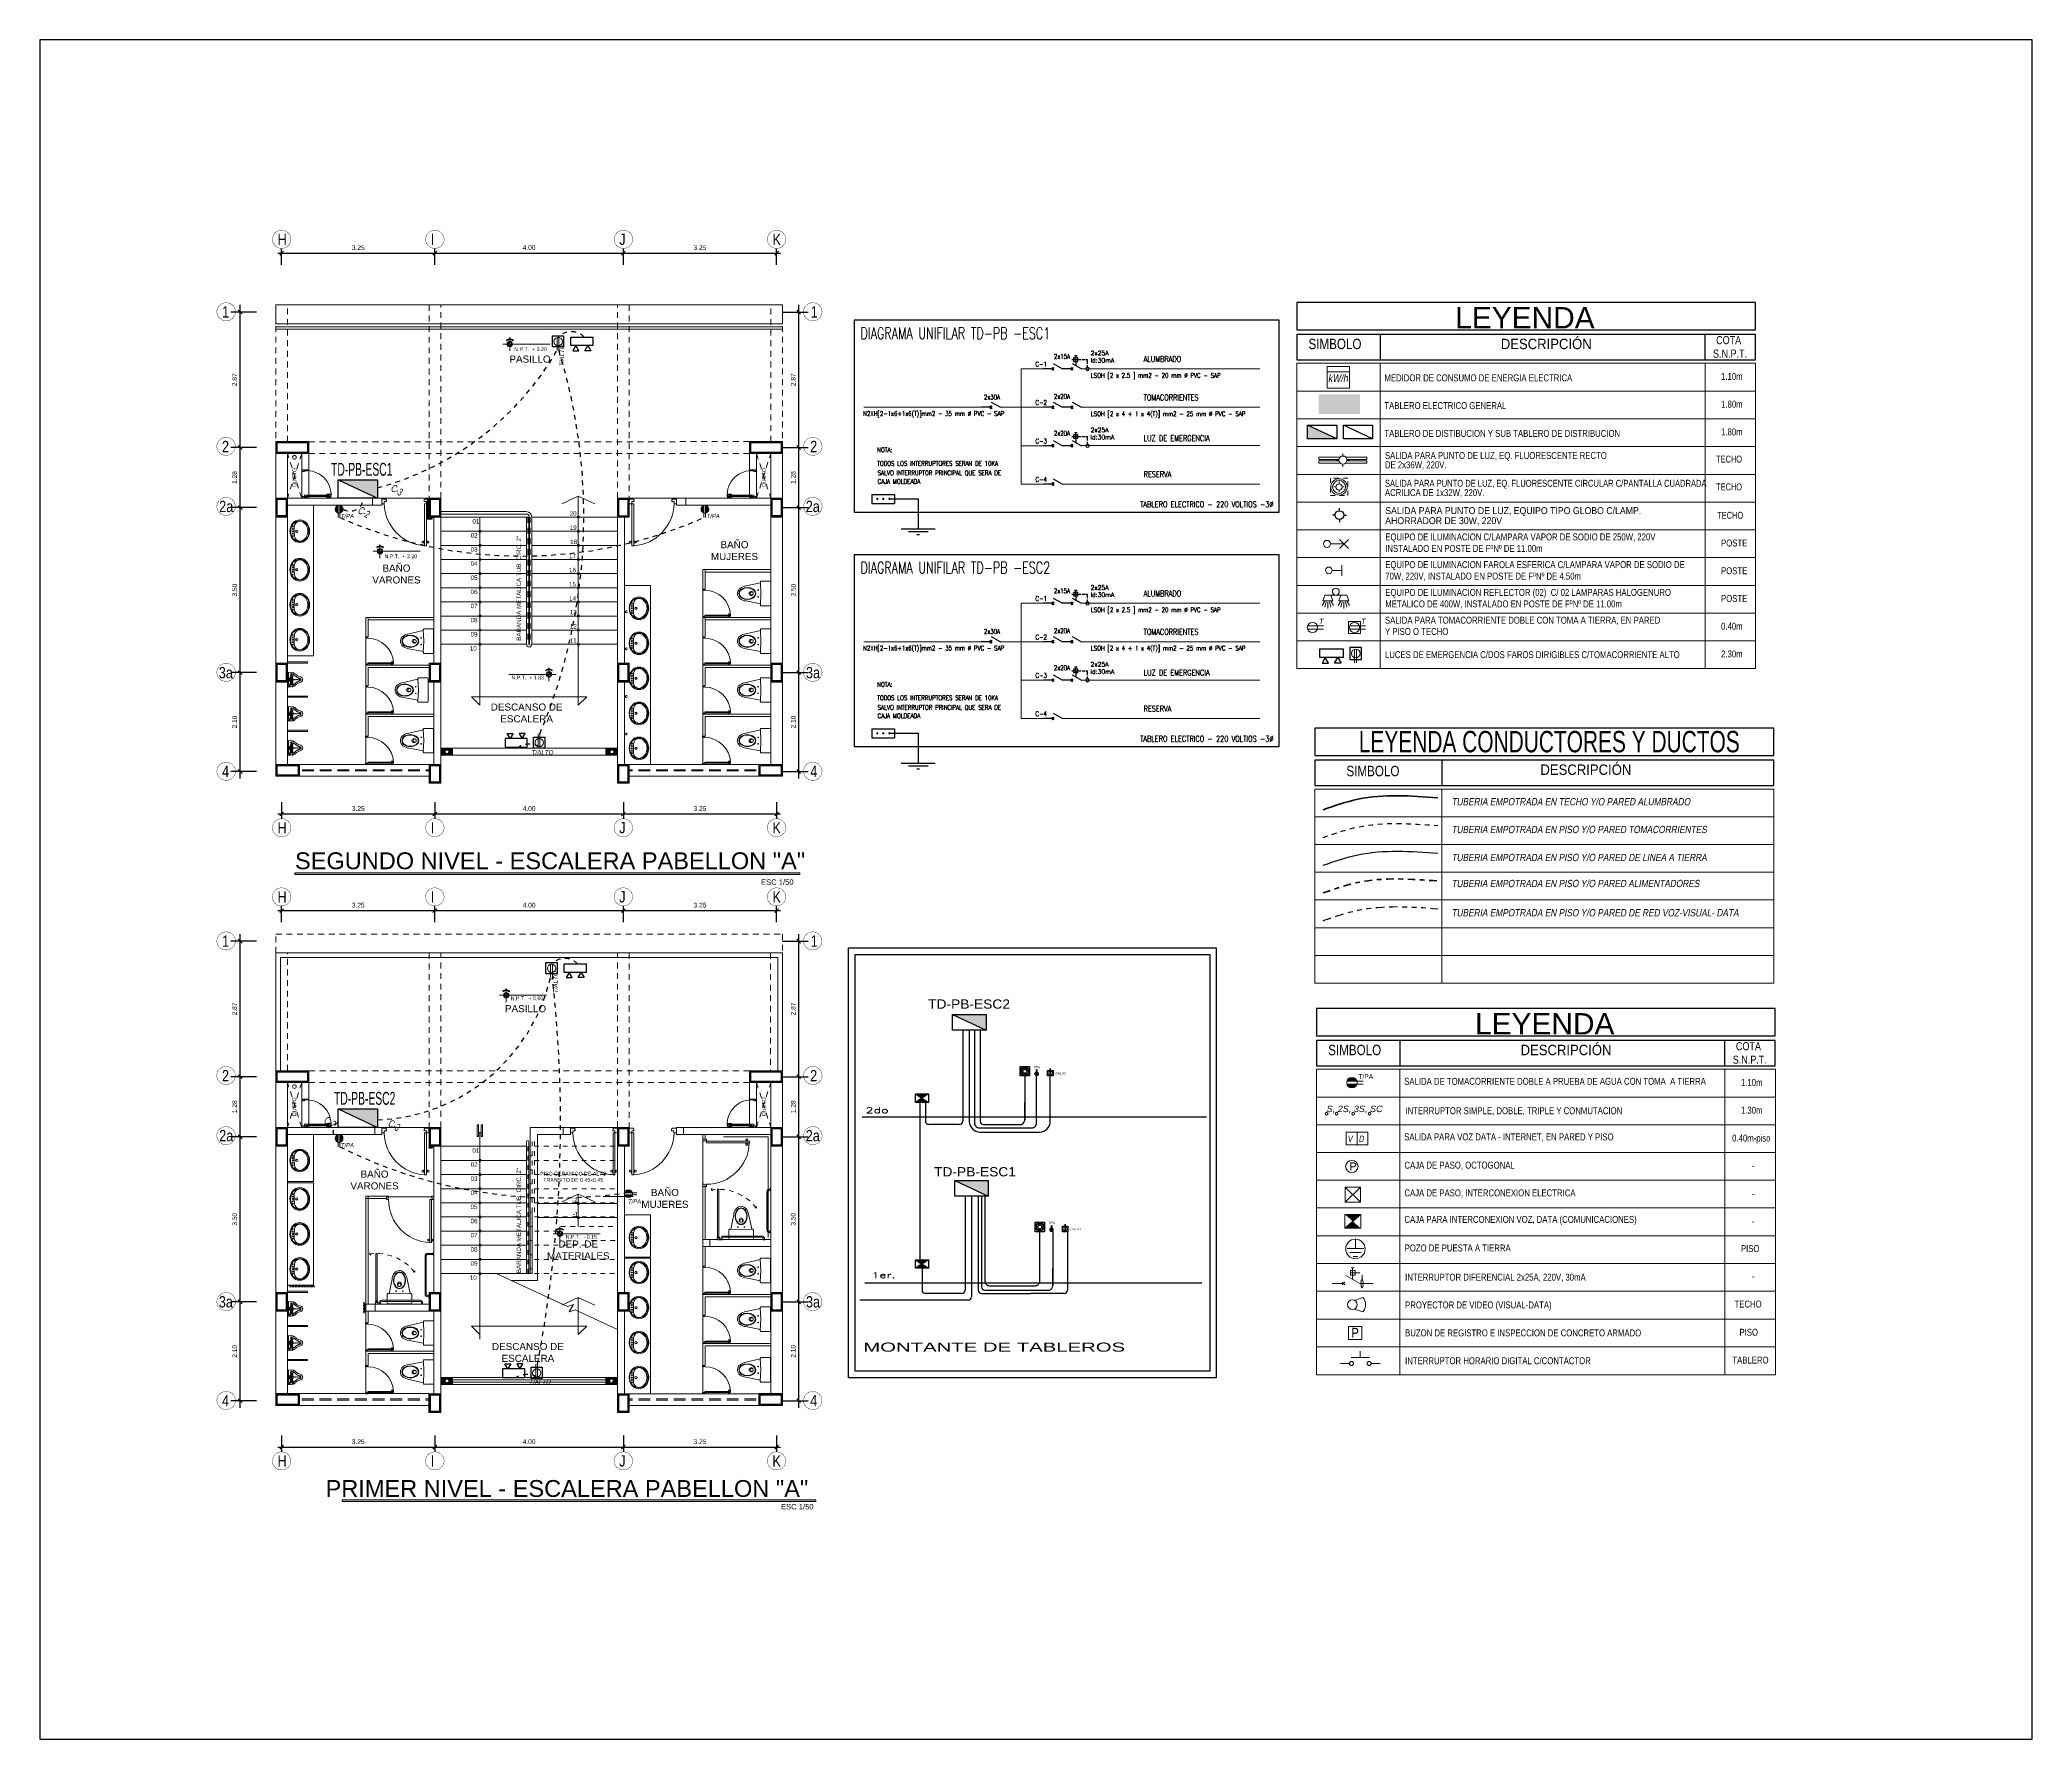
# Model space of a CAD drawing. Header units: millimetres. Extents: x 3354 to 3637, y 1117 to 1358.
# Drawn here: x 3560.66 to 3602.94, y 1116.84 to 1152.9 of the extents above; entities that cross this region are included whole.
import ezdxf
from ezdxf.enums import TextEntityAlignment as Align

# ---------------------------------------------------------------- set-up
doc = ezdxf.new("R2010")
doc.units = ezdxf.units.MM
for name, pattern in [('ACAD_ISO15W100', [39, 12, -3, 12, -3, 0, -3, 0, -3, 0, -3]), ('CONTINUA', [0]), ('DASHDOT2', [12.7, 6.35, -3.175, 0, -3.175]), ('DASHED', [0.75, 0.5, -0.25]), ('DASHED2', [0.375, 0.25, -0.125]), ('HIDDEN', [0.375, 0.25, -0.125]), ('HIDDEN2', [0.1875, 0.125, -0.0625]), ('TRAZOS1', [0.15, 0.1, -0.05])]:
    doc.linetypes.add(name, pattern=pattern)
for name, color, linetype, lineweight in [('0-Accesorio', 4, 'Continuous', 20), ('06- DIAFRAMA UNIFILARES', 44, 'HIDDEN2', 15), ('ACCESORIO', 4, 'Continuous', 20), ('ACCESORIOS', 4, 'Continuous', 18), ('ALIMENTADORES', 43, 'DASHDOT2', 50), ('APARAT. CORTE', 146, 'Continuous', 13), ('buzones', 4, 'Continuous', 18), ('CAB30mm', 60, 'Continuous', 30), ('CASCO', 252, 'Continuous', 9), ('columnas', 1, 'Continuous', 5), ('COTAS', 7, 'Continuous', 9), ('FIERR2', 41, 'Continuous', 20), ('INST. TOMAC.', 3, 'DASHED', 30), ('LAMPARAS', 2, 'Continuous', 13), ('LAMPARAS AHORRADORAS', 2, 'Continuous', 20), ('MURO ALTO', 5, 'Continuous', 25), ('muros', 7, 'Continuous', 5), ('RED ALUMBRADO', 6, 'Continuous', 40), ('RED RED TV CABLE', 241, 'ACAD_ISO15W100', 40), ('RED TIERRA', 21, 'T_LINE', 30), ('SANIT', 160, 'Continuous', 60), ('TABLERO', 122, 'Continuous', 25), ('tableros y cables', 14, 'Continuous', 18)]:
    doc.layers.add(name, color=color, linetype=linetype, lineweight=lineweight)
for name, color, linetype in [('06-LNA FZA', 150, 'Continuous'), ('10LAUXILIAR', 1, 'Continuous'), ('40ALUMBRADO', 5, 'Continuous'), ('B-NOTAS', 7, 'Continuous'), ('Comunicaciones', 162, 'Continuous'), ('EQUIPOS', 4, 'Continuous'), ('G-TEXTOS-NOTAS', 7, 'Continuous'), ('LUMINARIAS', 2, 'Continuous'), ('MONTANTES', 2, 'Continuous'), ('TEXTO-1', 4, 'Continuous'), ('TEXTO-2', 9, 'Continuous'), ('TRAZO', 1, 'Continuous')]:
    doc.layers.add(name, color=color, linetype=linetype)
doc.layers.add('Efec-muebles', color=7, linetype='Continuous', lineweight=13, true_color=0x85826f)
doc.layers.add('texto', color=7, linetype='Continuous', lineweight=9, true_color=0x000000)
doc.styles.add('1', font='arial.ttf')
doc.styles.add('2-SIETE', font='ARIALN.TTF', dxfattribs={"height": 0.07})
doc.styles.add('50-NOTAS', font='romans.shx', dxfattribs={"height": 0.1})
doc.styles.add('A-1', font='arial.ttf', dxfattribs={"height": 0.075})
doc.styles.add('B-NOTAS', font='romans.shx', dxfattribs={"width": 0.8, "height": 2.5})
doc.styles.add('BYE', font='ARIALN.TTF', dxfattribs={"oblique": 10, "height": 2})
doc.styles.add('CECI', font='sanss___.ttf', dxfattribs={"width": 1.6, "height": 0.13})
doc.styles.add('NPT', font='arial.ttf', dxfattribs={"height": 0.1})
doc.styles.add('ROMANS', font='romans.shx')
doc.styles.get("Standard").update_dxf_attribs({"font": 'arial.ttf'})
doc.styles.add('style1', font='arial.ttf')
doc.styles.add('style2', font='arial.ttf')
doc.styles.add('SWISS', font='arial.ttf', dxfattribs={"height": 0.1})
doc.linetypes.add('T_LINE', pattern='A,12.7,-5.08,["T",Standard,S=2.54,R=0,X=-2.54,Y=-1.27],-6.35', length=24.13)
doc.dimstyles.new('Esc  1  50', dxfattribs={"dimtxt": 0.1, "dimasz": 0.08, "dimexe": 0.2, "dimexo": 0.15, "dimgap": 0.065, "dimtad": 1, "dimzin": 4, "dimdsep": 46, "dimtxsty": 'Standard', "dimblk": 'OBLIQUE', "dimcen": 0.12, "dimdle": 0.15, "dimadec": 0, "dimazin": 0, "dimtfac": 1, "dimtix": 1, "dimtmove": 0, "dimatfit": 3, "dimldrblk": 'OBLIQUE', "dimfxl": 0, "dimarcsym": 0})
pattern_1 = [(180, (1535.492457, -176.482608), (-0.0079375, -0.015875), [0, -0.015875])]

# ---------------------------------------------------------------- blocks, each defined once
blk = doc.blocks.new('16')
at = {"layer": 'Efec-muebles'}
for p, q in [((1291.457, 413.848), (1291.492, 413.848)), ((1291.457, 413.821), (1291.492, 413.821)), ((1291.521, 413.857), (1291.477, 413.862)), ((1291.477, 413.862), (1291.477, 413.848)), ((1291.477, 413.821), (1291.477, 413.547)), ((1291.573, 413.556), (1291.477, 413.547)), ((1291.492, 413.851), (1291.492, 413.817)), ((1291.492, 413.851), (1291.509, 413.851)), ((1291.492, 413.817), (1291.509, 413.817)), ((1291.494, 413.834), (1291.508, 413.834)), ((1291.509, 413.854), (1291.511, 413.854)), ((1291.509, 413.854), (1291.509, 413.814)), ((1291.509, 413.814), (1291.514, 413.814)), ((1291.511, 413.854), (1291.511, 413.814)), ((1291.512, 413.778), (1291.512, 413.793)), ((1291.557, 413.793), (1291.512, 413.793)), ((1291.557, 413.778), (1291.512, 413.778)), ((1291.512, 413.755), (1291.556, 413.755)), ((1291.512, 413.755), (1291.512, 413.745)), ((1291.513, 413.662), (1291.513, 413.659)), ((1291.523, 413.659), (1291.513, 413.659)), ((1291.514, 413.824), (1291.514, 413.808)), ((1291.514, 413.808), (1291.555, 413.808)), ((1291.514, 413.793), (1291.514, 413.808)), ((1291.519, 413.755), (1291.519, 413.778)), ((1291.519, 413.659), (1291.519, 413.641)), ((1291.549, 413.641), (1291.519, 413.641)), ((1291.519, 413.641), (1291.522, 413.639)), ((1291.547, 413.639), (1291.522, 413.639)), ((1291.526, 413.578), (1291.527, 413.635)), ((1291.526, 413.578), (1291.543, 413.578)), ((1291.526, 413.578), (1291.528, 413.576)), ((1291.527, 413.635), (1291.541, 413.635)), ((1291.528, 413.576), (1291.541, 413.576)), ((1291.534, 413.78), (1291.534, 413.79)), ((1291.543, 413.578), (1291.541, 413.635)), ((1291.543, 413.578), (1291.541, 413.576)), ((1291.546, 413.659), (1291.555, 413.659)), ((1291.549, 413.641), (1291.547, 413.639)), ((1291.549, 413.659), (1291.549, 413.641)), ((1291.55, 413.755), (1291.55, 413.778)), ((1291.554, 413.793), (1291.554, 413.808)), ((1291.555, 413.824), (1291.555, 413.808)), ((1291.555, 413.814), (1291.566, 413.814)), ((1291.555, 413.662), (1291.555, 413.659)), ((1291.556, 413.755), (1291.556, 413.745)), ((1291.557, 413.854), (1291.566, 413.854)), ((1291.557, 413.854), (1291.557, 413.814)), ((1291.557, 413.778), (1291.557, 413.793)), ((1291.566, 413.854), (1291.566, 413.814)), ((1291.573, 413.852), (1291.566, 413.853)), ((1291.566, 413.851), (1291.576, 413.851)), ((1291.566, 413.817), (1291.576, 413.817)), ((1291.568, 413.834), (1291.575, 413.834)), ((1291.576, 413.851), (1291.576, 413.817)), ((1291.679, 413.748), (1291.727, 413.73)), ((1291.679, 413.661), (1291.727, 413.678)), ((1291.686, 413.738), (1291.725, 413.724)), ((1291.686, 413.671), (1291.725, 413.684)), ((1291.688, 413.778), (1291.738, 413.761)), ((1291.688, 413.63), (1291.738, 413.648))]:
    blk.add_line(p, q, dxfattribs=at)
blk.add_lwpolyline([(1291.518, 413.695), (1291.534, 413.686), (1291.55, 413.695), (1291.55, 413.713), (1291.534, 413.723), (1291.518, 413.713)], close=True, dxfattribs=at)
for centre, radius in [((1291.534, 413.704), 0.0469), ((1291.534, 413.704), 0.03), ((1291.534, 413.704), 0.029), ((1291.534, 413.704), 0.016), ((1291.6, 413.704), 0.004), ((1291.626, 413.704), 0.004), ((1291.653, 413.704), 0.004), ((1291.679, 413.704), 0.004), ((1291.706, 413.704), 0.004), ((1291.732, 413.704), 0.004)]:
    blk.add_circle(centre, radius, dxfattribs=at)
for centre, radius, start, end in [((1291.515, 413.843), 0.0223, 157.5879, 202.4121), ((1291.515, 413.826), 0.0223, 157.5879, 202.4121), ((1291.487, 413.843), 0.0223, 337.5879, 22.4121), ((1291.487, 413.826), 0.0223, 337.5879, 22.4121), ((1291.534, 413.807), 0.0519, 63.7158, 116.2842), ((1291.523, 413.763), 0.0295, 67.5879, 112.4121), ((1291.523, 413.807), 0.0295, 247.5879, 292.4121), ((1291.53, 413.724), 0.0304, 97.8129, 124.2621), ((1291.524, 413.686), 0.0275, 247.5879, 267.8858), ((1291.532, 413.64), 0.00754, 193.7683, 230.2425), ((1291.546, 413.763), 0.0295, 67.5879, 112.4121), ((1291.546, 413.807), 0.0295, 247.5879, 292.4121), ((1291.537, 413.64), 0.00754, 309.7575, 346.2317), ((1291.539, 413.724), 0.0304, 55.7379, 82.1871), ((1291.545, 413.686), 0.0275, 272.1142, 292.4121), ((1292.426, 413.699), 0.866, 172.1991, 177.1156), ((1292.426, 413.709), 0.866, 182.8844, 188.3842), ((1292.161, 413.666), 0.603, 167.0681, 172.8144), ((1292.161, 413.742), 0.603, 187.1856, 192.9319), ((1291.589, 413.843), 0.0223, 157.5879, 202.4121), ((1291.589, 413.826), 0.0223, 157.5879, 202.4121), ((1291.645, 413.814), 0.0773, 171.3259, 171.3813), ((1291.645, 413.594), 0.0773, 188.6187, 188.6741), ((1291.587, 413.586), 0.0185, 190.2142, 243.0221), ((1291.568, 413.802), 0.05, 71.61, 84.2894), ((1291.568, 413.606), 0.05, 275.7106, 288.39), ((1291.586, 413.796), 0.0133, 83.068, 158.0007), ((1291.586, 413.612), 0.0133, 201.9993, 276.932), ((1291.554, 413.843), 0.0223, 337.5879, 22.4121), ((1291.554, 413.826), 0.0223, 337.5879, 22.4121), ((1291.587, 413.823), 0.0185, 116.9779, 124.4727), ((1291.595, 413.806), 0.0366, 82.294, 116.9779), ((1291.595, 413.602), 0.0366, 243.0221, 277.706), ((1291.548, 413.743), 0.112, 39.0743, 71.61), ((1291.548, 413.665), 0.112, 288.39, 320.9257), ((1291.581, 413.771), 0.0383, 60.0433, 79.9741), ((1291.581, 413.637), 0.0383, 280.0259, 299.9567), ((1291.548, 413.743), 0.08, 39.0743, 49.753), ((1291.548, 413.665), 0.08, 310.247, 320.9257), ((1291.721, 413.884), 0.143, 219.0743, 252.8922), ((1291.77, 413.929), 0.209, 220.3039, 246.3504), ((1291.77, 413.479), 0.209, 113.6496, 139.6961), ((1291.721, 413.524), 0.143, 107.1078, 133.2118), ((1291.721, 413.884), 0.111, 219.0743, 252.8922), ((1291.721, 413.524), 0.111, 107.1078, 140.9257), ((1291.714, 413.704), 0.0223, 297.7111, 62.2889), ((1291.717, 413.704), 0.028, 289.6021, 70.3979), ((1291.717, 413.704), 0.06, 289.6021, 70.3979)]:
    blk.add_arc(centre, radius, start, end, dxfattribs=at)
blk = doc.blocks.new('ghjghg')
at = {"layer": 'Efec-muebles', "linetype": 'CONTINUA', "lineweight": 5, "ltscale": 0.002}
for p, q in [((722.41, 469.271), (722.41, 468.791)), ((722.609, 469.291), (722.43, 469.291)), ((722.619, 469.031), (722.629, 469.27)), ((722.629, 468.792), (722.619, 469.031)), ((722.628, 469.249), (722.933, 469.189)), ((722.779, 469.021), (722.779, 469.041)), ((722.801, 469.061), (722.815, 469.061)), ((722.815, 469.001), (722.801, 469.001)), ((722.809, 469.071), (722.829, 469.071)), ((722.829, 468.991), (722.809, 468.991)), ((722.869, 469.031), (722.869, 469.031)), ((722.43, 468.771), (722.609, 468.771)), ((722.629, 468.801), (722.965, 468.878))]:
    blk.add_line(p, q, dxfattribs=at)
for centre in [(722.675, 469.101), (722.675, 468.961)]:
    blk.add_circle(centre, 0.00635, dxfattribs=at)
for centre, radius, start, end in [((722.43, 469.271), 0.02, 90, 180), ((722.609, 469.271), 0.02, 357.5774, 90), ((722.809, 469.041), 0.03, 90, 180), ((722.809, 469.021), 0.03, 180, 270), ((722.815, 469.031), 0.03, 0, 90), ((722.815, 469.031), 0.03, 270, 0), ((722.829, 469.031), 0.04, 0, 90), ((722.829, 469.031), 0.04, 270, 360), ((722.43, 468.791), 0.02, 180, 270), ((722.609, 468.791), 0.02, 270, 2.4226)]:
    blk.add_arc(centre, radius, start, end, dxfattribs=at)
at = {"layer": 'Efec-muebles', "linetype": 'CONTINUA', "lineweight": 5, "ltscale": 0.002, "extrusion": (0, 0, -1)}
blk.add_ellipse((722.905, 469.031), major_axis=(0.18, 0), ratio=0.722222, dxfattribs=at)
at = {"layer": 'Efec-muebles', "linetype": 'CONTINUA', "lineweight": 5, "ltscale": 0.002}
for points, knots in [([(723.075, 469.031), (723.075, 469.003), (723.06, 468.974), (722.991, 468.919), (722.924, 468.904), (722.804, 468.926), (722.755, 468.961), (722.726, 469.042), (722.743, 469.088), (722.832, 469.148), (722.901, 469.159), (723.018, 469.131), (723.062, 469.093), (723.074, 469.045), (723.075, 469.038), (723.075, 469.031)], [0, 0, 0, 0, 0.74049, 0.74049, 1.813277, 1.813277, 2.886063, 2.886063, 3.958849, 3.958849, 5.031636, 5.031636, 6.104422, 6.104422, 6.283185, 6.283185, 6.283185, 6.283185]), ([(722.933, 469.189), (722.982, 469.184), (723.028, 469.167), (723.095, 469.11), (723.115, 469.071), (723.115, 469.031), (723.115, 469), (723.103, 468.97), (723.055, 468.912), (723.012, 468.889), (722.965, 468.878)], [4.853824, 4.853824, 4.853824, 4.853824, 5.580391, 5.580391, 6.283185, 6.283185, 6.283185, 6.822949, 6.822949, 7.551337, 7.551337, 7.551337, 7.551337])]:
    blk.add_open_spline(points, degree=3, knots=knots, dxfattribs=at)
blk = doc.blocks.new('hjkhjkuhku')
at = {"layer": 'CASCO'}
for p, q in [((734.648, 326.164), (734.648, 326.209)), ((734.648, 326.209), (734.675, 326.209)), ((734.669, 326.164), (734.648, 326.164)), ((734.669, 326.164), (734.669, 326.191)), ((734.675, 326.191), (734.669, 326.191)), ((734.675, 326.191), (734.675, 326.209)), ((734.675, 326.164), (734.696, 326.164)), ((734.675, 326.164), (734.675, 325.618)), ((734.696, 325.618), (734.696, 326.164)), ((735.221, 326.209), (735.248, 326.209)), ((735.221, 326.191), (735.221, 326.209)), ((735.221, 326.191), (735.227, 326.191)), ((735.227, 326.164), (735.227, 326.191)), ((735.227, 326.164), (735.248, 326.164)), ((735.248, 326.209), (735.248, 326.164)), ((735.248, 326.209), (735.248, 326.164)), ((734.663, 325.658), (734.649, 325.661)), ((734.649, 325.637), (734.649, 325.661)), ((734.663, 325.64), (734.649, 325.637)), ((734.663, 325.654), (734.663, 325.658)), ((734.663, 325.654), (734.663, 325.644)), ((734.666, 325.654), (734.663, 325.654)), ((734.663, 325.644), (734.663, 325.64)), ((734.666, 325.644), (734.663, 325.644)), ((734.668, 325.656), (734.666, 325.656)), ((734.666, 325.654), (734.666, 325.656)), ((734.666, 325.654), (734.666, 325.644)), ((734.666, 325.644), (734.666, 325.643)), ((734.668, 325.643), (734.666, 325.643)), ((734.668, 325.656), (734.668, 325.658)), ((734.67, 325.658), (734.668, 325.658)), ((734.668, 325.656), (734.668, 325.643)), ((734.668, 325.643), (734.668, 325.641)), ((734.67, 325.641), (734.668, 325.641)), ((734.674, 325.665), (734.67, 325.658)), ((734.67, 325.658), (734.67, 325.641)), ((734.674, 325.633), (734.67, 325.641)), ((734.675, 325.665), (734.674, 325.665)), ((734.674, 325.665), (734.674, 325.633)), ((734.675, 325.633), (734.674, 325.633)), ((734.675, 325.618), (734.696, 325.618)), ((734.696, 325.665), (734.697, 325.665)), ((734.696, 325.649), (734.696, 325.649)), ((734.696, 325.649), (734.696, 325.649)), ((734.696, 325.633), (734.697, 325.633)), ((734.697, 325.665), (734.701, 325.658)), ((734.697, 325.665), (734.697, 325.633)), ((734.697, 325.633), (734.701, 325.641)), ((734.701, 325.658), (734.703, 325.658)), ((734.701, 325.658), (734.701, 325.641)), ((734.701, 325.641), (734.703, 325.641)), ((734.703, 325.656), (734.703, 325.658)), ((734.703, 325.656), (734.703, 325.643)), ((734.703, 325.656), (734.706, 325.656)), ((734.703, 325.643), (734.703, 325.641)), ((734.703, 325.643), (734.706, 325.643)), ((734.706, 325.654), (734.706, 325.656)), ((734.706, 325.654), (734.708, 325.654)), ((734.706, 325.654), (734.706, 325.644)), ((734.706, 325.644), (734.706, 325.643)), ((734.706, 325.644), (734.708, 325.644)), ((734.708, 325.658), (734.722, 325.661)), ((734.708, 325.654), (734.708, 325.658)), ((734.708, 325.654), (734.708, 325.644)), ((734.708, 325.644), (734.708, 325.64)), ((734.708, 325.64), (734.722, 325.637)), ((734.722, 325.637), (734.722, 325.661))]:
    blk.add_line(p, q, dxfattribs=at)
blk.add_arc((734.675, 326.164), 0.546, 272.2042, 0, dxfattribs=at)
blk = doc.blocks.new('cgytutytry')
at = {"layer": 'CASCO'}
for p, q in [((-4.482, 891.175), (-4.487, 891.175)), ((-4.487, 891.175), (-4.487, 891.1)), ((-4.487, 891.1), (-4.487, 891.175)), ((-4.487, 891.175), (-4.482, 891.175)), ((-4.467, 891.08), (-4.487, 891.1)), ((-4.467, 891.08), (-4.487, 891.1)), ((-4.482, 891.18), (-4.482, 891.175)), ((-4.391, 891.18), (-4.482, 891.18)), ((-4.482, 891.175), (-4.482, 891.18)), ((-4.432, 891.08), (-4.467, 891.08)), ((-4.432, 891.08), (-4.467, 891.08)), ((-4.386, 891.126), (-4.432, 891.126)), ((-4.432, 891.126), (-4.432, 891.08)), ((-4.391, 891.18), (-4.391, 891.175)), ((-4.391, 891.18), (-4.391, 891.175)), ((-4.386, 891.175), (-4.391, 891.175)), ((-4.391, 891.175), (-4.386, 891.175)), ((-4.386, 891.175), (-4.386, 891.126)), ((-4.386, 891.175), (-4.386, 891.126)), ((-4.386, 891.085), (-4.386, 891.126)), ((-4.386, 891.126), (-3.497, 891.126)), ((-3.497, 891.085), (-4.386, 891.085)), ((-3.598, 891.132), (-3.598, 891.14)), ((-3.598, 891.14), (-3.594, 891.14)), ((-3.55, 891.132), (-3.598, 891.132)), ((-3.598, 891.075), (-3.598, 891.08)), ((-3.598, 891.08), (-3.55, 891.08)), ((-3.594, 891.075), (-3.598, 891.075)), ((-3.594, 891.155), (-3.589, 891.175)), ((-3.594, 891.14), (-3.594, 891.155)), ((-3.594, 891.057), (-3.594, 891.075)), ((-3.589, 891.037), (-3.594, 891.057)), ((-3.589, 891.175), (-3.559, 891.175)), ((-3.559, 891.037), (-3.589, 891.037)), ((-3.559, 891.175), (-3.554, 891.155)), ((-3.554, 891.057), (-3.559, 891.037)), ((-3.554, 891.155), (-3.554, 891.137)), ((-3.554, 891.137), (-3.55, 891.137)), ((-3.55, 891.075), (-3.554, 891.075)), ((-3.554, 891.075), (-3.554, 891.057)), ((-3.55, 891.137), (-3.55, 891.132)), ((-3.55, 891.08), (-3.55, 891.075)), ((-3.497, 891.126), (-3.497, 891.085)), ((-4.467, 890.281), (-4.487, 890.261)), ((-4.487, 890.261), (-4.467, 890.281)), ((-4.487, 890.261), (-4.487, 890.185)), ((-4.487, 890.185), (-4.487, 890.261)), ((-4.487, 890.185), (-4.482, 890.185)), ((-4.482, 890.185), (-4.487, 890.185)), ((-4.482, 890.185), (-4.482, 890.18)), ((-4.482, 890.18), (-4.482, 890.185)), ((-4.482, 890.18), (-4.391, 890.18)), ((-4.467, 890.281), (-4.433, 890.281)), ((-4.467, 890.281), (-4.433, 890.281)), ((-4.433, 890.281), (-4.433, 890.231)), ((-4.433, 890.231), (-4.386, 890.231)), ((-4.391, 890.185), (-4.386, 890.185)), ((-4.391, 890.185), (-4.391, 890.18)), ((-4.386, 890.185), (-4.391, 890.185)), ((-4.391, 890.185), (-4.391, 890.18)), ((-4.386, 890.231), (-4.386, 890.185)), ((-4.386, 890.231), (-4.386, 890.185))]:
    blk.add_line(p, q, dxfattribs=at)
for points in [[(-4.432, 891.08), (-4.432, 891.126), (-4.386, 891.126)], [(-4.386, 890.231), (-4.433, 890.231), (-4.433, 890.281)]]:
    blk.add_lwpolyline(points, dxfattribs=at)
for points in [[(-3.497, 891.126), (-3.497, 891.085), (-4.386, 891.085), (-4.386, 891.126)], [(-3.55, 891.132), (-3.55, 891.137), (-3.598, 891.137), (-3.598, 891.132)], [(-3.55, 891.08), (-3.55, 891.075), (-3.598, 891.075), (-3.598, 891.08)], [(-3.554, 891.14), (-3.554, 891.155), (-3.559, 891.175), (-3.589, 891.175), (-3.594, 891.155), (-3.594, 891.14)], [(-3.554, 891.071), (-3.554, 891.057), (-3.559, 891.037), (-3.589, 891.037), (-3.594, 891.057), (-3.594, 891.071)]]:
    blk.add_lwpolyline(points, close=True, dxfattribs=at)
blk.add_arc((-4.408, 891.143), 0.913, 271.3362, 356.359, dxfattribs=at)
blk = doc.blocks.new('_Oblique')
at = {"color": 0, "linetype": 'ByBlock', "lineweight": -2}
blk.add_line((-0.5, -0.5), (0.5, 0.5), dxfattribs=at)
blk = doc.blocks.new('*D145')
at = {"layer": 'CASCO', "color": 0, "lineweight": -2, "transparency": 16777216}
for p, q in [((3565.71, 1134.42), (3569.121, 1134.42)), ((3565.79, 1134.172), (3565.79, 1134.52)), ((3569.041, 1134.172), (3569.041, 1134.52))]:
    blk.add_line(p, q, dxfattribs=at)
at = {"layer": 'Defpoints', "color": 0, "transparency": 16777216}
for p in [(3569.041, 1134.42), (3565.79, 1133.922), (3569.041, 1133.922)]:
    blk.add_point(p, dxfattribs=at)
at = {"layer": 'CASCO', "color": 0, "lineweight": -2, "transparency": 16777216, "xscale": 0.08, "yscale": 0.08, "zscale": 0.08, "rotation": 180}
blk.add_blockref('_Oblique', (3565.79, 1134.42), dxfattribs=at)
at = {"layer": 'CASCO', "color": 0, "lineweight": -2, "transparency": 16777216, "xscale": 0.08, "yscale": 0.08, "zscale": 0.08}
blk.add_blockref('_Oblique', (3569.041, 1134.42), dxfattribs=at)
at = {"layer": 'CASCO', "color": 0, "lineweight": 5, "transparency": 16777216, "insert": (3567.415, 1134.536), "char_height": 0.1, "attachment_point": 5}
blk.add_mtext('3.25', dxfattribs=at)
blk = doc.blocks.new('*D146')
at = {"layer": 'CASCO', "color": 0, "lineweight": -2, "transparency": 16777216}
for p, q in [((3568.961, 1134.42), (3573.122, 1134.42)), ((3569.041, 1134.172), (3569.041, 1134.52)), ((3573.042, 1134.172), (3573.042, 1134.52))]:
    blk.add_line(p, q, dxfattribs=at)
at = {"layer": 'Defpoints', "color": 0, "transparency": 16777216}
for p in [(3573.042, 1134.42), (3569.041, 1133.922), (3573.042, 1133.922)]:
    blk.add_point(p, dxfattribs=at)
at = {"layer": 'CASCO', "color": 0, "lineweight": -2, "transparency": 16777216, "xscale": 0.08, "yscale": 0.08, "zscale": 0.08, "rotation": 180}
blk.add_blockref('_Oblique', (3569.041, 1134.42), dxfattribs=at)
at = {"layer": 'CASCO', "color": 0, "lineweight": -2, "transparency": 16777216, "xscale": 0.08, "yscale": 0.08, "zscale": 0.08}
blk.add_blockref('_Oblique', (3573.042, 1134.42), dxfattribs=at)
at = {"layer": 'CASCO', "color": 0, "lineweight": 5, "transparency": 16777216, "insert": (3571.041, 1134.536), "char_height": 0.1, "attachment_point": 5}
blk.add_mtext('4.00', dxfattribs=at)
blk = doc.blocks.new('*D147')
at = {"layer": 'CASCO', "color": 0, "lineweight": -2, "transparency": 16777216}
for p, q in [((3572.962, 1134.42), (3576.374, 1134.42)), ((3573.042, 1134.172), (3573.042, 1134.52)), ((3576.294, 1134.172), (3576.294, 1134.52))]:
    blk.add_line(p, q, dxfattribs=at)
at = {"layer": 'Defpoints', "color": 0, "transparency": 16777216}
for p in [(3576.294, 1134.42), (3573.042, 1133.922), (3576.294, 1133.922)]:
    blk.add_point(p, dxfattribs=at)
at = {"layer": 'CASCO', "color": 0, "lineweight": -2, "transparency": 16777216, "xscale": 0.08, "yscale": 0.08, "zscale": 0.08, "rotation": 180}
blk.add_blockref('_Oblique', (3573.042, 1134.42), dxfattribs=at)
at = {"layer": 'CASCO', "color": 0, "lineweight": -2, "transparency": 16777216, "xscale": 0.08, "yscale": 0.08, "zscale": 0.08}
blk.add_blockref('_Oblique', (3576.294, 1134.42), dxfattribs=at)
at = {"layer": 'CASCO', "color": 0, "lineweight": 5, "transparency": 16777216, "insert": (3574.668, 1134.536), "char_height": 0.1, "attachment_point": 5}
blk.add_mtext('3.25', dxfattribs=at)
blk = doc.blocks.new('*D148')
at = {"layer": 'CASCO', "color": 0, "lineweight": -2, "transparency": 16777216}
for p, q in [((3565.71, 1123.036), (3569.121, 1123.036)), ((3565.79, 1123.284), (3565.79, 1122.936)), ((3569.041, 1123.284), (3569.041, 1122.936))]:
    blk.add_line(p, q, dxfattribs=at)
at = {"layer": 'Defpoints', "color": 0, "transparency": 16777216}
for p in [(3565.79, 1123.534), (3569.041, 1123.534), (3569.041, 1123.036)]:
    blk.add_point(p, dxfattribs=at)
at = {"layer": 'CASCO', "color": 0, "lineweight": -2, "transparency": 16777216, "xscale": 0.08, "yscale": 0.08, "zscale": 0.08, "rotation": 180}
blk.add_blockref('_Oblique', (3565.79, 1123.036), dxfattribs=at)
at = {"layer": 'CASCO', "color": 0, "lineweight": -2, "transparency": 16777216, "xscale": 0.08, "yscale": 0.08, "zscale": 0.08}
blk.add_blockref('_Oblique', (3569.041, 1123.036), dxfattribs=at)
at = {"layer": 'CASCO', "color": 0, "lineweight": 5, "transparency": 16777216, "insert": (3567.415, 1123.152), "char_height": 0.1, "attachment_point": 5}
blk.add_mtext('3.25', dxfattribs=at)
blk = doc.blocks.new('*D149')
at = {"layer": 'CASCO', "color": 0, "lineweight": -2, "transparency": 16777216}
for p, q in [((3568.961, 1123.036), (3573.122, 1123.036)), ((3569.041, 1123.284), (3569.041, 1122.936)), ((3573.042, 1123.284), (3573.042, 1122.936))]:
    blk.add_line(p, q, dxfattribs=at)
at = {"layer": 'Defpoints', "color": 0, "transparency": 16777216}
for p in [(3569.041, 1123.534), (3573.042, 1123.534), (3573.042, 1123.036)]:
    blk.add_point(p, dxfattribs=at)
at = {"layer": 'CASCO', "color": 0, "lineweight": -2, "transparency": 16777216, "xscale": 0.08, "yscale": 0.08, "zscale": 0.08, "rotation": 180}
blk.add_blockref('_Oblique', (3569.041, 1123.036), dxfattribs=at)
at = {"layer": 'CASCO', "color": 0, "lineweight": -2, "transparency": 16777216, "xscale": 0.08, "yscale": 0.08, "zscale": 0.08}
blk.add_blockref('_Oblique', (3573.042, 1123.036), dxfattribs=at)
at = {"layer": 'CASCO', "color": 0, "lineweight": 5, "transparency": 16777216, "insert": (3571.041, 1123.152), "char_height": 0.1, "attachment_point": 5}
blk.add_mtext('4.00', dxfattribs=at)
blk = doc.blocks.new('*D150')
at = {"layer": 'CASCO', "color": 0, "lineweight": -2, "transparency": 16777216}
for p, q in [((3572.962, 1123.036), (3576.374, 1123.036)), ((3573.042, 1123.284), (3573.042, 1122.936)), ((3576.294, 1123.284), (3576.294, 1122.936))]:
    blk.add_line(p, q, dxfattribs=at)
at = {"layer": 'Defpoints', "color": 0, "transparency": 16777216}
for p in [(3573.042, 1123.534), (3576.294, 1123.534), (3576.294, 1123.036)]:
    blk.add_point(p, dxfattribs=at)
at = {"layer": 'CASCO', "color": 0, "lineweight": -2, "transparency": 16777216, "xscale": 0.08, "yscale": 0.08, "zscale": 0.08, "rotation": 180}
blk.add_blockref('_Oblique', (3573.042, 1123.036), dxfattribs=at)
at = {"layer": 'CASCO', "color": 0, "lineweight": -2, "transparency": 16777216, "xscale": 0.08, "yscale": 0.08, "zscale": 0.08}
blk.add_blockref('_Oblique', (3576.294, 1123.036), dxfattribs=at)
at = {"layer": 'CASCO', "color": 0, "lineweight": 5, "transparency": 16777216, "insert": (3574.668, 1123.152), "char_height": 0.1, "attachment_point": 5}
blk.add_mtext('3.25', dxfattribs=at)
blk = doc.blocks.new('puerta.90')
for p, q in [((-0.749, 0.05), (-0.749, 0.1)), ((-0.749, 0.072), (-0.05, 0.072)), ((-0.05, 0.05), (-0.05, 0.1))]:
    blk.add_line(p, q)
for points in [[(-0.075, 0.875), (0.025, 0.875), (0.025, 0.85), (0.075, 0.85), (0.075, 0.9), (-0.075, 0.9)], [(0.025, 0.05), (-0.824, 0.05), (-0.824, 0.1), (0.025, 0.1)], [(-0.796, 0.108), (-0.762, 0.108), (-0.762, 0.103), (-0.796, 0.103)], [(-0.796, 0.042), (-0.762, 0.042), (-0.762, 0.047), (-0.796, 0.047)], [(-0.075, 0.025), (0.025, 0.025), (0.025, 0.05), (0.075, 0.05), (0.075, 0), (-0.075, 0)]]:
    blk.add_lwpolyline(points, close=True)
for points in [[(-0.687, 0.124), (-0.797, 0.124), (-0.807, 0.114), (-0.807, 0.111), (-0.702, 0.111, 0.523954), (-0.687, 0.119)], [(-0.687, 0.026), (-0.797, 0.026), (-0.807, 0.036), (-0.807, 0.039), (-0.702, 0.039, -0.523954), (-0.687, 0.031)]]:
    blk.add_lwpolyline(points, format="xyb", close=True)
blk.add_arc((-0.043, 0.096), 0.782, 85.04402, 183.33952)
blk = doc.blocks.new('dtyrdyt')
at = {"layer": 'CASCO'}
h = blk.add_hatch(color=256, dxfattribs=at)
h.paths.add_polyline_path([(850.126, 424.939), (850.167, 424.939, 0.414214), (850.126, 424.98)])
h.paths.add_polyline_path([(850.126, 424.898), (850.126, 424.939), (850.084, 424.939, 0.414214)])
blk.add_hatch(color=256, dxfattribs=at).paths.add_polyline_path([(850.126, 424.839), (850.057, 424.867), (850.049, 424.849), (850.126, 424.818), (850.202, 424.849), (850.194, 424.867)])
for p, q in [((849.981, 424.939), (850.981, 424.939)), ((850.126, 424.939), (850.126, 425.084)), ((850.126, 424.939), (850.126, 424.795)), ((850.126, 424.818), (850.049, 424.849)), ((850.126, 424.839), (850.057, 424.867)), ((850.126, 424.839), (850.194, 424.867)), ((850.126, 424.818), (850.202, 424.849)), ((850.202, 424.849), (850.194, 424.867))]:
    blk.add_line(p, q, dxfattribs=at)
for radius in [0.0578, 0.0413]:
    blk.add_circle((850.126, 424.939), radius, dxfattribs=at)
blk = doc.blocks.new('*D151')
at = {"layer": 'CASCO', "color": 0, "lineweight": -2, "transparency": 16777216}
for p, q in [((3565.254, 1126.12), (3564.709, 1126.12)), ((3564.909, 1123.872), (3564.909, 1126.27)), ((3565.254, 1124.022), (3564.709, 1124.022))]:
    blk.add_line(p, q, dxfattribs=at)
at = {"layer": 'Defpoints', "color": 0, "transparency": 16777216}
for p in [(3564.909, 1126.12), (3565.404, 1126.12), (3565.404, 1124.022)]:
    blk.add_point(p, dxfattribs=at)
at = {"layer": 'CASCO', "color": 0, "lineweight": -2, "transparency": 16777216, "xscale": 0.08, "yscale": 0.08, "zscale": 0.08}
for p, rotation in [((3564.909, 1126.12), 90), ((3564.909, 1124.022), 270)]:
    blk.add_blockref('_Oblique', p, dxfattribs=dict(at, rotation=rotation))
at = {"layer": 'CASCO', "color": 0, "transparency": 16777216, "insert": (3564.793, 1125.071), "char_height": 0.1, "attachment_point": 5, "rotation": 90}
blk.add_mtext('2.10', dxfattribs=at)
blk = doc.blocks.new('*D152')
at = {"layer": 'CASCO', "color": 0, "lineweight": -2, "transparency": 16777216}
for p, q in [((3564.909, 1125.97), (3564.909, 1129.771)), ((3565.254, 1129.621), (3564.709, 1129.621)), ((3565.254, 1126.12), (3564.709, 1126.12))]:
    blk.add_line(p, q, dxfattribs=at)
at = {"layer": 'Defpoints', "color": 0, "transparency": 16777216}
for p in [(3564.909, 1129.621), (3565.404, 1129.621), (3565.404, 1126.12)]:
    blk.add_point(p, dxfattribs=at)
at = {"layer": 'CASCO', "color": 0, "lineweight": -2, "transparency": 16777216, "xscale": 0.08, "yscale": 0.08, "zscale": 0.08}
for p, rotation in [((3564.909, 1129.621), 90), ((3564.909, 1126.12), 270)]:
    blk.add_blockref('_Oblique', p, dxfattribs=dict(at, rotation=rotation))
at = {"layer": 'CASCO', "color": 0, "transparency": 16777216, "insert": (3564.793, 1127.871), "char_height": 0.1, "attachment_point": 5, "rotation": 90}
blk.add_mtext('3.50', dxfattribs=at)
blk = doc.blocks.new('*D153')
at = {"layer": 'CASCO', "color": 0, "lineweight": -2, "transparency": 16777216}
for p, q in [((3565.254, 1133.772), (3564.709, 1133.772)), ((3564.909, 1130.747), (3564.909, 1133.922)), ((3565.254, 1130.897), (3564.709, 1130.897))]:
    blk.add_line(p, q, dxfattribs=at)
at = {"layer": 'Defpoints', "color": 0, "transparency": 16777216}
for p in [(3564.909, 1133.772), (3565.404, 1133.772), (3565.404, 1130.897)]:
    blk.add_point(p, dxfattribs=at)
at = {"layer": 'CASCO', "color": 0, "lineweight": -2, "transparency": 16777216, "xscale": 0.08, "yscale": 0.08, "zscale": 0.08}
for p, rotation in [((3564.909, 1133.772), 90), ((3564.909, 1130.897), 270)]:
    blk.add_blockref('_Oblique', p, dxfattribs=dict(at, rotation=rotation))
at = {"layer": 'CASCO', "color": 0, "transparency": 16777216, "insert": (3564.793, 1132.334), "char_height": 0.1, "attachment_point": 5, "rotation": 90}
blk.add_mtext('2.87', dxfattribs=at)
blk = doc.blocks.new('*D154')
at = {"layer": 'CASCO', "color": 0, "lineweight": -2, "transparency": 16777216}
for p, q in [((3564.909, 1129.471), (3564.909, 1131.047)), ((3565.254, 1130.897), (3564.709, 1130.897)), ((3565.254, 1129.621), (3564.709, 1129.621))]:
    blk.add_line(p, q, dxfattribs=at)
at = {"layer": 'Defpoints', "color": 0, "transparency": 16777216}
for p in [(3564.909, 1130.897), (3565.404, 1130.897), (3565.404, 1129.621)]:
    blk.add_point(p, dxfattribs=at)
at = {"layer": 'CASCO', "color": 0, "lineweight": -2, "transparency": 16777216, "xscale": 0.08, "yscale": 0.08, "zscale": 0.08}
for p, rotation in [((3564.909, 1130.897), 90), ((3564.909, 1129.621), 270)]:
    blk.add_blockref('_Oblique', p, dxfattribs=dict(at, rotation=rotation))
at = {"layer": 'CASCO', "color": 0, "transparency": 16777216, "insert": (3564.793, 1130.259), "char_height": 0.1, "attachment_point": 5, "rotation": 90}
blk.add_mtext('1.28', dxfattribs=at)
blk = doc.blocks.new('*D155')
at = {"layer": 'CASCO', "color": 0, "lineweight": -2, "transparency": 16777216}
for p, q in [((3576.418, 1126.12), (3576.964, 1126.12)), ((3576.764, 1123.872), (3576.764, 1126.27)), ((3576.418, 1124.022), (3576.964, 1124.022))]:
    blk.add_line(p, q, dxfattribs=at)
at = {"layer": 'Defpoints', "color": 0, "transparency": 16777216}
for p in [(3576.268, 1126.12), (3576.764, 1126.12), (3576.268, 1124.022)]:
    blk.add_point(p, dxfattribs=at)
at = {"layer": 'CASCO', "color": 0, "lineweight": -2, "transparency": 16777216, "xscale": 0.08, "yscale": 0.08, "zscale": 0.08}
for p, rotation in [((3576.764, 1126.12), 90), ((3576.764, 1124.022), 270)]:
    blk.add_blockref('_Oblique', p, dxfattribs=dict(at, rotation=rotation))
at = {"layer": 'CASCO', "color": 0, "transparency": 16777216, "insert": (3576.648, 1125.071), "char_height": 0.1, "attachment_point": 5, "rotation": 90}
blk.add_mtext('2.10', dxfattribs=at)
blk = doc.blocks.new('*D156')
at = {"layer": 'CASCO', "color": 0, "lineweight": -2, "transparency": 16777216}
for p, q in [((3576.764, 1125.97), (3576.764, 1129.771)), ((3576.418, 1129.621), (3576.964, 1129.621)), ((3576.418, 1126.12), (3576.964, 1126.12))]:
    blk.add_line(p, q, dxfattribs=at)
at = {"layer": 'Defpoints', "color": 0, "transparency": 16777216}
for p in [(3576.268, 1129.621), (3576.764, 1129.621), (3576.268, 1126.12)]:
    blk.add_point(p, dxfattribs=at)
at = {"layer": 'CASCO', "color": 0, "lineweight": -2, "transparency": 16777216, "xscale": 0.08, "yscale": 0.08, "zscale": 0.08}
for p, rotation in [((3576.764, 1129.621), 90), ((3576.764, 1126.12), 270)]:
    blk.add_blockref('_Oblique', p, dxfattribs=dict(at, rotation=rotation))
at = {"layer": 'CASCO', "color": 0, "transparency": 16777216, "insert": (3576.647, 1127.871), "char_height": 0.1, "attachment_point": 5, "rotation": 90}
blk.add_mtext('3.50', dxfattribs=at)
blk = doc.blocks.new('*D157')
at = {"layer": 'CASCO', "color": 0, "lineweight": -2, "transparency": 16777216}
for p, q in [((3576.418, 1133.772), (3576.964, 1133.772)), ((3576.764, 1130.747), (3576.764, 1133.922)), ((3576.418, 1130.897), (3576.964, 1130.897))]:
    blk.add_line(p, q, dxfattribs=at)
at = {"layer": 'Defpoints', "color": 0, "transparency": 16777216}
for p in [(3576.268, 1133.772), (3576.764, 1133.772), (3576.268, 1130.897)]:
    blk.add_point(p, dxfattribs=at)
at = {"layer": 'CASCO', "color": 0, "lineweight": -2, "transparency": 16777216, "xscale": 0.08, "yscale": 0.08, "zscale": 0.08}
for p, rotation in [((3576.764, 1133.772), 90), ((3576.764, 1130.897), 270)]:
    blk.add_blockref('_Oblique', p, dxfattribs=dict(at, rotation=rotation))
at = {"layer": 'CASCO', "color": 0, "transparency": 16777216, "insert": (3576.648, 1132.334), "char_height": 0.1, "attachment_point": 5, "rotation": 90}
blk.add_mtext('2.87', dxfattribs=at)
blk = doc.blocks.new('*D158')
at = {"layer": 'CASCO', "color": 0, "lineweight": -2, "transparency": 16777216}
for p, q in [((3576.764, 1129.471), (3576.764, 1131.047)), ((3576.418, 1130.897), (3576.964, 1130.897)), ((3576.418, 1129.621), (3576.964, 1129.621))]:
    blk.add_line(p, q, dxfattribs=at)
at = {"layer": 'Defpoints', "color": 0, "transparency": 16777216}
for p in [(3576.268, 1130.897), (3576.764, 1130.897), (3576.268, 1129.621)]:
    blk.add_point(p, dxfattribs=at)
at = {"layer": 'CASCO', "color": 0, "lineweight": -2, "transparency": 16777216, "xscale": 0.08, "yscale": 0.08, "zscale": 0.08}
for p, rotation in [((3576.764, 1130.897), 90), ((3576.764, 1129.621), 270)]:
    blk.add_blockref('_Oblique', p, dxfattribs=dict(at, rotation=rotation))
at = {"layer": 'CASCO', "color": 0, "transparency": 16777216, "insert": (3576.648, 1130.259), "char_height": 0.1, "attachment_point": 5, "rotation": 90}
blk.add_mtext('1.28', dxfattribs=at)
blk = doc.blocks.new('*D172')
at = {"layer": 'CASCO', "color": 0, "lineweight": -2, "transparency": 16777216}
for p, q in [((3565.71, 1148.371), (3569.121, 1148.371)), ((3565.79, 1148.123), (3565.79, 1148.471)), ((3569.041, 1148.123), (3569.041, 1148.471))]:
    blk.add_line(p, q, dxfattribs=at)
at = {"layer": 'Defpoints', "color": 0, "transparency": 16777216}
for p in [(3569.041, 1148.371), (3565.79, 1147.873), (3569.041, 1147.873)]:
    blk.add_point(p, dxfattribs=at)
at = {"layer": 'CASCO', "color": 0, "lineweight": -2, "transparency": 16777216, "xscale": 0.08, "yscale": 0.08, "zscale": 0.08, "rotation": 180}
blk.add_blockref('_Oblique', (3565.79, 1148.371), dxfattribs=at)
at = {"layer": 'CASCO', "color": 0, "lineweight": -2, "transparency": 16777216, "xscale": 0.08, "yscale": 0.08, "zscale": 0.08}
blk.add_blockref('_Oblique', (3569.041, 1148.371), dxfattribs=at)
at = {"layer": 'CASCO', "color": 0, "lineweight": 5, "transparency": 16777216, "insert": (3567.416, 1148.488), "char_height": 0.1, "attachment_point": 5}
blk.add_mtext('3.25', dxfattribs=at)
blk = doc.blocks.new('*D159')
at = {"layer": 'CASCO', "color": 0, "lineweight": -2, "transparency": 16777216}
for p, q in [((3568.961, 1148.371), (3573.122, 1148.371)), ((3569.041, 1148.123), (3569.041, 1148.471)), ((3573.042, 1148.123), (3573.042, 1148.471))]:
    blk.add_line(p, q, dxfattribs=at)
at = {"layer": 'Defpoints', "color": 0, "transparency": 16777216}
for p in [(3573.042, 1148.371), (3569.041, 1147.873), (3573.042, 1147.873)]:
    blk.add_point(p, dxfattribs=at)
at = {"layer": 'CASCO', "color": 0, "lineweight": -2, "transparency": 16777216, "xscale": 0.08, "yscale": 0.08, "zscale": 0.08, "rotation": 180}
blk.add_blockref('_Oblique', (3569.041, 1148.371), dxfattribs=at)
at = {"layer": 'CASCO', "color": 0, "lineweight": -2, "transparency": 16777216, "xscale": 0.08, "yscale": 0.08, "zscale": 0.08}
blk.add_blockref('_Oblique', (3573.042, 1148.371), dxfattribs=at)
at = {"layer": 'CASCO', "color": 0, "lineweight": 5, "transparency": 16777216, "insert": (3571.041, 1148.487), "char_height": 0.1, "attachment_point": 5}
blk.add_mtext('4.00', dxfattribs=at)
blk = doc.blocks.new('*D160')
at = {"layer": 'CASCO', "color": 0, "lineweight": -2, "transparency": 16777216}
for p, q in [((3572.962, 1148.371), (3576.374, 1148.371)), ((3573.042, 1148.123), (3573.042, 1148.471)), ((3576.294, 1148.123), (3576.294, 1148.471))]:
    blk.add_line(p, q, dxfattribs=at)
at = {"layer": 'Defpoints', "color": 0, "transparency": 16777216}
for p in [(3576.294, 1148.371), (3573.042, 1147.873), (3576.294, 1147.873)]:
    blk.add_point(p, dxfattribs=at)
at = {"layer": 'CASCO', "color": 0, "lineweight": -2, "transparency": 16777216, "xscale": 0.08, "yscale": 0.08, "zscale": 0.08, "rotation": 180}
blk.add_blockref('_Oblique', (3573.042, 1148.371), dxfattribs=at)
at = {"layer": 'CASCO', "color": 0, "lineweight": -2, "transparency": 16777216, "xscale": 0.08, "yscale": 0.08, "zscale": 0.08}
blk.add_blockref('_Oblique', (3576.294, 1148.371), dxfattribs=at)
at = {"layer": 'CASCO', "color": 0, "lineweight": 5, "transparency": 16777216, "insert": (3574.668, 1148.488), "char_height": 0.1, "attachment_point": 5}
blk.add_mtext('3.25', dxfattribs=at)
blk = doc.blocks.new('*D161')
at = {"layer": 'CASCO', "color": 0, "lineweight": -2, "transparency": 16777216}
for p, q in [((3565.79, 1136.72), (3565.79, 1136.371)), ((3569.041, 1136.72), (3569.041, 1136.371)), ((3565.71, 1136.471), (3569.121, 1136.471))]:
    blk.add_line(p, q, dxfattribs=at)
at = {"layer": 'Defpoints', "color": 0, "transparency": 16777216}
for p in [(3565.79, 1136.97), (3569.041, 1136.97), (3569.041, 1136.471)]:
    blk.add_point(p, dxfattribs=at)
at = {"layer": 'CASCO', "color": 0, "lineweight": -2, "transparency": 16777216, "xscale": 0.08, "yscale": 0.08, "zscale": 0.08, "rotation": 180}
blk.add_blockref('_Oblique', (3565.79, 1136.471), dxfattribs=at)
at = {"layer": 'CASCO', "color": 0, "lineweight": -2, "transparency": 16777216, "xscale": 0.08, "yscale": 0.08, "zscale": 0.08}
blk.add_blockref('_Oblique', (3569.041, 1136.471), dxfattribs=at)
at = {"layer": 'CASCO', "color": 0, "lineweight": 5, "transparency": 16777216, "insert": (3567.416, 1136.587), "char_height": 0.1, "attachment_point": 5}
blk.add_mtext('3.25', dxfattribs=at)
blk = doc.blocks.new('*D162')
at = {"layer": 'CASCO', "color": 0, "lineweight": -2, "transparency": 16777216}
for p, q in [((3569.041, 1136.72), (3569.041, 1136.371)), ((3573.042, 1136.72), (3573.042, 1136.371)), ((3568.961, 1136.471), (3573.122, 1136.471))]:
    blk.add_line(p, q, dxfattribs=at)
at = {"layer": 'Defpoints', "color": 0, "transparency": 16777216}
for p in [(3569.041, 1136.97), (3573.042, 1136.97), (3573.042, 1136.471)]:
    blk.add_point(p, dxfattribs=at)
at = {"layer": 'CASCO', "color": 0, "lineweight": -2, "transparency": 16777216, "xscale": 0.08, "yscale": 0.08, "zscale": 0.08, "rotation": 180}
blk.add_blockref('_Oblique', (3569.041, 1136.471), dxfattribs=at)
at = {"layer": 'CASCO', "color": 0, "lineweight": -2, "transparency": 16777216, "xscale": 0.08, "yscale": 0.08, "zscale": 0.08}
blk.add_blockref('_Oblique', (3573.042, 1136.471), dxfattribs=at)
at = {"layer": 'CASCO', "color": 0, "lineweight": 5, "transparency": 16777216, "insert": (3571.041, 1136.587), "char_height": 0.1, "attachment_point": 5}
blk.add_mtext('4.00', dxfattribs=at)
blk = doc.blocks.new('*D163')
at = {"layer": 'CASCO', "color": 0, "lineweight": -2, "transparency": 16777216}
for p, q in [((3573.042, 1136.72), (3573.042, 1136.371)), ((3576.294, 1136.72), (3576.294, 1136.371)), ((3572.962, 1136.471), (3576.374, 1136.471))]:
    blk.add_line(p, q, dxfattribs=at)
at = {"layer": 'Defpoints', "color": 0, "transparency": 16777216}
for p in [(3573.042, 1136.97), (3576.294, 1136.97), (3576.294, 1136.471)]:
    blk.add_point(p, dxfattribs=at)
at = {"layer": 'CASCO', "color": 0, "lineweight": -2, "transparency": 16777216, "xscale": 0.08, "yscale": 0.08, "zscale": 0.08, "rotation": 180}
blk.add_blockref('_Oblique', (3573.042, 1136.471), dxfattribs=at)
at = {"layer": 'CASCO', "color": 0, "lineweight": -2, "transparency": 16777216, "xscale": 0.08, "yscale": 0.08, "zscale": 0.08}
blk.add_blockref('_Oblique', (3576.294, 1136.471), dxfattribs=at)
at = {"layer": 'CASCO', "color": 0, "lineweight": 5, "transparency": 16777216, "insert": (3574.668, 1136.587), "char_height": 0.1, "attachment_point": 5}
blk.add_mtext('3.25', dxfattribs=at)
blk = doc.blocks.new('*D164')
at = {"layer": 'CASCO', "color": 0, "lineweight": -2, "transparency": 16777216}
for p, q in [((3564.909, 1137.222), (3564.909, 1139.621)), ((3565.255, 1139.471), (3564.709, 1139.471)), ((3565.255, 1137.372), (3564.709, 1137.372))]:
    blk.add_line(p, q, dxfattribs=at)
at = {"layer": 'Defpoints', "color": 0, "transparency": 16777216}
for p in [(3564.909, 1139.471), (3565.405, 1139.471), (3565.405, 1137.372)]:
    blk.add_point(p, dxfattribs=at)
at = {"layer": 'CASCO', "color": 0, "lineweight": -2, "transparency": 16777216, "xscale": 0.08, "yscale": 0.08, "zscale": 0.08}
for p, rotation in [((3564.909, 1139.471), 90), ((3564.909, 1137.372), 270)]:
    blk.add_blockref('_Oblique', p, dxfattribs=dict(at, rotation=rotation))
at = {"layer": 'CASCO', "color": 0, "transparency": 16777216, "insert": (3564.793, 1138.421), "char_height": 0.1, "attachment_point": 5, "rotation": 90}
blk.add_mtext('2.10', dxfattribs=at)
blk = doc.blocks.new('*D165')
at = {"layer": 'CASCO', "color": 0, "lineweight": -2, "transparency": 16777216}
for p, q in [((3565.255, 1142.972), (3564.709, 1142.972)), ((3564.909, 1139.321), (3564.909, 1143.122)), ((3565.255, 1139.471), (3564.709, 1139.471))]:
    blk.add_line(p, q, dxfattribs=at)
at = {"layer": 'Defpoints', "color": 0, "transparency": 16777216}
for p in [(3564.909, 1142.972), (3565.405, 1142.972), (3565.405, 1139.471)]:
    blk.add_point(p, dxfattribs=at)
at = {"layer": 'CASCO', "color": 0, "lineweight": -2, "transparency": 16777216, "xscale": 0.08, "yscale": 0.08, "zscale": 0.08}
for p, rotation in [((3564.909, 1142.972), 90), ((3564.909, 1139.471), 270)]:
    blk.add_blockref('_Oblique', p, dxfattribs=dict(at, rotation=rotation))
at = {"layer": 'CASCO', "color": 0, "transparency": 16777216, "insert": (3564.793, 1141.221), "char_height": 0.1, "attachment_point": 5, "rotation": 90}
blk.add_mtext('3.50', dxfattribs=at)
blk = doc.blocks.new('*D166')
at = {"layer": 'CASCO', "color": 0, "lineweight": -2, "transparency": 16777216}
for p, q in [((3565.255, 1147.122), (3564.709, 1147.122)), ((3564.909, 1144.097), (3564.909, 1147.272)), ((3565.255, 1144.247), (3564.709, 1144.247))]:
    blk.add_line(p, q, dxfattribs=at)
at = {"layer": 'Defpoints', "color": 0, "transparency": 16777216}
for p in [(3564.909, 1147.122), (3565.405, 1147.122), (3565.405, 1144.247)]:
    blk.add_point(p, dxfattribs=at)
at = {"layer": 'CASCO', "color": 0, "lineweight": -2, "transparency": 16777216, "xscale": 0.08, "yscale": 0.08, "zscale": 0.08}
for p, rotation in [((3564.909, 1147.122), 90), ((3564.909, 1144.247), 270)]:
    blk.add_blockref('_Oblique', p, dxfattribs=dict(at, rotation=rotation))
at = {"layer": 'CASCO', "color": 0, "transparency": 16777216, "insert": (3564.793, 1145.684), "char_height": 0.1, "attachment_point": 5, "rotation": 90}
blk.add_mtext('2.87', dxfattribs=at)
blk = doc.blocks.new('*D167')
at = {"layer": 'CASCO', "color": 0, "lineweight": -2, "transparency": 16777216}
for p, q in [((3565.255, 1144.247), (3564.709, 1144.247)), ((3564.909, 1142.822), (3564.909, 1144.397)), ((3565.255, 1142.972), (3564.709, 1142.972))]:
    blk.add_line(p, q, dxfattribs=at)
at = {"layer": 'Defpoints', "color": 0, "transparency": 16777216}
for p in [(3564.909, 1144.247), (3565.405, 1144.247), (3565.405, 1142.972)]:
    blk.add_point(p, dxfattribs=at)
at = {"layer": 'CASCO', "color": 0, "lineweight": -2, "transparency": 16777216, "xscale": 0.08, "yscale": 0.08, "zscale": 0.08}
for p, rotation in [((3564.909, 1144.247), 90), ((3564.909, 1142.972), 270)]:
    blk.add_blockref('_Oblique', p, dxfattribs=dict(at, rotation=rotation))
at = {"layer": 'CASCO', "color": 0, "transparency": 16777216, "insert": (3564.793, 1143.609), "char_height": 0.1, "attachment_point": 5, "rotation": 90}
blk.add_mtext('1.28', dxfattribs=at)
blk = doc.blocks.new('*D168')
at = {"layer": 'CASCO', "color": 0, "lineweight": -2, "transparency": 16777216}
for p, q in [((3576.764, 1137.222), (3576.764, 1139.621)), ((3576.418, 1139.471), (3576.964, 1139.471)), ((3576.418, 1137.372), (3576.964, 1137.372))]:
    blk.add_line(p, q, dxfattribs=at)
at = {"layer": 'Defpoints', "color": 0, "transparency": 16777216}
for p in [(3576.268, 1139.471), (3576.764, 1139.471), (3576.268, 1137.372)]:
    blk.add_point(p, dxfattribs=at)
at = {"layer": 'CASCO', "color": 0, "lineweight": -2, "transparency": 16777216, "xscale": 0.08, "yscale": 0.08, "zscale": 0.08}
for p, rotation in [((3576.764, 1139.471), 90), ((3576.764, 1137.372), 270)]:
    blk.add_blockref('_Oblique', p, dxfattribs=dict(at, rotation=rotation))
at = {"layer": 'CASCO', "color": 0, "transparency": 16777216, "insert": (3576.648, 1138.421), "char_height": 0.1, "attachment_point": 5, "rotation": 90}
blk.add_mtext('2.10', dxfattribs=at)
blk = doc.blocks.new('*D169')
at = {"layer": 'CASCO', "color": 0, "lineweight": -2, "transparency": 16777216}
for p, q in [((3576.418, 1142.972), (3576.964, 1142.972)), ((3576.764, 1139.321), (3576.764, 1143.122)), ((3576.418, 1139.471), (3576.964, 1139.471))]:
    blk.add_line(p, q, dxfattribs=at)
at = {"layer": 'Defpoints', "color": 0, "transparency": 16777216}
for p in [(3576.268, 1142.972), (3576.764, 1142.972), (3576.268, 1139.471)]:
    blk.add_point(p, dxfattribs=at)
at = {"layer": 'CASCO', "color": 0, "lineweight": -2, "transparency": 16777216, "xscale": 0.08, "yscale": 0.08, "zscale": 0.08}
for p, rotation in [((3576.764, 1142.972), 90), ((3576.764, 1139.471), 270)]:
    blk.add_blockref('_Oblique', p, dxfattribs=dict(at, rotation=rotation))
at = {"layer": 'CASCO', "color": 0, "transparency": 16777216, "insert": (3576.648, 1141.221), "char_height": 0.1, "attachment_point": 5, "rotation": 90}
blk.add_mtext('3.50', dxfattribs=at)
blk = doc.blocks.new('*D170')
at = {"layer": 'CASCO', "color": 0, "lineweight": -2, "transparency": 16777216}
for p, q in [((3576.418, 1147.122), (3576.964, 1147.122)), ((3576.764, 1144.097), (3576.764, 1147.272)), ((3576.418, 1144.247), (3576.964, 1144.247))]:
    blk.add_line(p, q, dxfattribs=at)
at = {"layer": 'Defpoints', "color": 0, "transparency": 16777216}
for p in [(3576.268, 1147.122), (3576.764, 1147.122), (3576.268, 1144.247)]:
    blk.add_point(p, dxfattribs=at)
at = {"layer": 'CASCO', "color": 0, "lineweight": -2, "transparency": 16777216, "xscale": 0.08, "yscale": 0.08, "zscale": 0.08}
for p, rotation in [((3576.764, 1147.122), 90), ((3576.764, 1144.247), 270)]:
    blk.add_blockref('_Oblique', p, dxfattribs=dict(at, rotation=rotation))
at = {"layer": 'CASCO', "color": 0, "transparency": 16777216, "insert": (3576.648, 1145.684), "char_height": 0.1, "attachment_point": 5, "rotation": 90}
blk.add_mtext('2.87', dxfattribs=at)
blk = doc.blocks.new('*D171')
at = {"layer": 'CASCO', "color": 0, "lineweight": -2, "transparency": 16777216}
for p, q in [((3576.418, 1144.247), (3576.964, 1144.247)), ((3576.764, 1142.822), (3576.764, 1144.397)), ((3576.418, 1142.972), (3576.964, 1142.972))]:
    blk.add_line(p, q, dxfattribs=at)
at = {"layer": 'Defpoints', "color": 0, "transparency": 16777216}
for p in [(3576.268, 1144.247), (3576.764, 1144.247), (3576.268, 1142.972)]:
    blk.add_point(p, dxfattribs=at)
at = {"layer": 'CASCO', "color": 0, "lineweight": -2, "transparency": 16777216, "xscale": 0.08, "yscale": 0.08, "zscale": 0.08}
for p, rotation in [((3576.764, 1144.247), 90), ((3576.764, 1142.972), 270)]:
    blk.add_blockref('_Oblique', p, dxfattribs=dict(at, rotation=rotation))
at = {"layer": 'CASCO', "color": 0, "transparency": 16777216, "insert": (3576.648, 1143.609), "char_height": 0.1, "attachment_point": 5, "rotation": 90}
blk.add_mtext('1.28', dxfattribs=at)
blk = doc.blocks.new('T')
at = {"color": 4, "linetype": 'Continuous', "lineweight": 20, "ltscale": 0.1}
for p, q in [((-49.222, 238.573), (-49.433, 238.573)), ((-49.222, 238.544), (-49.433, 238.544))]:
    blk.add_line(p, q, dxfattribs=at)
blk.add_circle((-49.289, 238.556), 0.0671, dxfattribs=at)
blk = doc.blocks.new('TABLERO ELECTRICO')
at = {"layer": 'TABLERO'}
blk.add_hatch(color=256, dxfattribs=at).paths.add_polyline_path([(138.888, 62.418), (138.888, 61.688), (139.228, 62.418)])
blk.add_line((138.888, 61.688), (139.228, 62.418), dxfattribs=at)
blk.add_lwpolyline([(139.228, 62.418), (139.228, 61.688), (138.888, 61.688), (138.888, 62.418)], close=True, dxfattribs=at)
blk = doc.blocks.new('TOMA A PRUEBA DE AGUA')
at = {"layer": 'ACCESORIOS'}
h = blk.add_hatch(color=256, dxfattribs=at)
h.paths.add_polyline_path([(2284.459, 573.798), (2284.733, 573.798, 0.724865)])
h.paths.add_polyline_path([(2284.733, 573.708), (2284.459, 573.708, 0.724865)])
at = {"layer": 'ACCESORIOS', "linetype": 'Continuous', "lineweight": 20, "ltscale": 0.1}
for p, q in [((2284.459, 573.798), (2284.908, 573.798)), ((2284.459, 573.708), (2284.908, 573.708))]:
    blk.add_line(p, q, dxfattribs=at)
blk.add_circle((2284.596, 573.753), 0.144, dxfattribs=at)
at = {"layer": 'ACCESORIOS', "style": 'A-1', "width": 0.8}
blk.add_text('T/PA', height=0.1316, dxfattribs=at).set_placement((2284.774, 573.856))
blk = doc.blocks.new('CAJA DE PASO CUADRADO')
at = {"layer": 'ACCESORIOS', "linetype": 'Continuous', "lineweight": 20, "ltscale": 0.1}
for p, q in [((3457.161, 1211.357), (3457.482, 1211.036)), ((3457.482, 1211.357), (3457.161, 1211.036))]:
    blk.add_line(p, q, dxfattribs=at)
blk.add_lwpolyline([(3457.482, 1211.357), (3457.161, 1211.357), (3457.161, 1211.036), (3457.482, 1211.036)], close=True, dxfattribs=at)
blk = doc.blocks.new('tomacorriente')
at = {"layer": 'ACCESORIOS'}
for p, q in [((192.164, 54.007), (192.389, 54.007)), ((192.164, 53.958), (192.389, 53.958))]:
    blk.add_line(p, q, dxfattribs=at)
blk.add_circle((192.232, 53.983), 0.0729, dxfattribs=at)
at = {"layer": 'ACCESORIOS', "style": 'BYE', "oblique": 10}
blk.add_text('T', height=0.0794, dxfattribs=at).set_placement((192.322, 54.03))
blk = doc.blocks.new('MEDIDOR ELECTRICO')
at = {"layer": 'ACCESORIO', "linetype": 'Continuous', "lineweight": 20, "ltscale": 0.1}
blk.add_line((3557.225, 1214.428), (3557.835, 1214.428), dxfattribs=at)
blk.add_lwpolyline([(3557.225, 1214.58), (3557.835, 1214.58), (3557.835, 1213.977), (3557.225, 1213.977)], close=True, dxfattribs=at)
at = {"layer": 'ACCESORIO', "linetype": 'Continuous', "lineweight": 20, "ltscale": 0.1, "style": 'BYE', "oblique": 10}
blk.add_text('kW/h', height=0.2098, dxfattribs=at).set_placement((3557.244, 1214.148))
blk = doc.blocks.new('fl')
at = {"layer": 'LAMPARAS AHORRADORAS'}
for p, q in [((3552.922, 1728.251), (3552.922, 1728.318)), ((3552.821, 1728.15), (3552.754, 1728.15)), ((3552.922, 1728.049), (3552.922, 1727.982)), ((3553.023, 1728.15), (3553.09, 1728.15))]:
    blk.add_line(p, q, dxfattribs=at)
for points in [[(3552.906, 1728.249), (3552.906, 1728.75), (3552.846, 1728.75), (3552.846, 1728.216)], [(3552.938, 1728.249), (3552.938, 1728.75), (3552.998, 1728.75), (3552.998, 1728.216)], [(3552.846, 1728.084), (3552.846, 1727.55), (3552.906, 1727.55), (3552.906, 1728.05)], [(3552.998, 1728.084), (3552.998, 1727.55), (3552.938, 1727.55), (3552.938, 1728.05)]]:
    blk.add_lwpolyline(points, dxfattribs=at)
blk.add_circle((3552.922, 1728.15), 0.101, dxfattribs=at)
blk = doc.blocks.new('FLUORESCENTE CIRCULAR')
at = {"layer": 'LAMPARAS'}
for p, q in [((-792.671, 1801.4), (-792.719, 1801.4)), ((-792.598, 1801.472), (-792.598, 1801.521)), ((-792.598, 1801.328), (-792.598, 1801.28)), ((-792.526, 1801.4), (-792.478, 1801.4))]:
    blk.add_line(p, q, dxfattribs=at)
at = {"layer": 'LAMPARAS', "linetype": 'TRAZOS1', "ltscale": 0.75}
blk.add_lwpolyline([(-792.798, 1801.6), (-792.798, 1801.2), (-792.398, 1801.2), (-792.398, 1801.6)], close=True, dxfattribs=at)
at = {"layer": 'LAMPARAS'}
for radius in [0.189, 0.149, 0.0723]:
    blk.add_circle((-792.598, 1801.4), radius, dxfattribs=at)
blk = doc.blocks.new('reflect')
at = {"layer": 'LAMPARAS'}
for p, q in [((-0.477, 0.955, 0.007), (-0.677, 1.059, 0.012)), ((-0.451, 1.032, 0.007), (-0.174, 0.936)), ((-0.449, 0.543, 0.007), (-0.451, 1.032, 0.007)), ((-0.507, 0.787, 0.008), (-0.813, 0.786, 0.016)), ((-0.507, 0.011, 0.008), (-0.813, 0.012, 0.016)), ((-0.501, 0.869, 0.008), (-0.751, 0.931, 0.014)), ((-0.501, 0.706, 0.008), (-0.75, 0.642, 0.014)), ((-0.501, 0.093, 0.008), (-0.75, 0.156, 0.014)), ((-0.476, 0.619, 0.007), (-0.676, 0.514, 0.012)), ((-0.476, 0.179, 0.007), (-0.676, 0.284, 0.012)), ((-0.449, 0.255, 0.007), (-0.451, -0.233, 0.007)), ((-0.449, 0.543, 0.007), (-0.173, 0.64)), ((-0.449, 0.255, 0.007), (-0.173, 0.158)), ((-0.174, 0.399), (-0.174, 0.936)), ((-0.173, 0.64), (-0.174, 0.936)), ((-0.174, 0.399), (-0.174, -0.138)), ((-0.173, 0.158), (-0.174, -0.138)), ((-0.501, -0.07, 0.008), (-0.751, -0.132, 0.014)), ((-0.477, -0.157, 0.007), (-0.677, -0.261, 0.012)), ((-0.451, -0.233, 0.007), (-0.174, -0.138))]:
    blk.add_line(p, q, dxfattribs=at)
blk.add_circle((-0.005, 0.399), 0.169, dxfattribs=at)
blk = doc.blocks.new('SC')
at = {"layer": '06-LNA FZA'}
for p, q in [((-0.432, 0.057), (-0.342, -0.059)), ((-0.342, 0.057), (-0.432, -0.059)), ((-0.374, 0.211), (0, -0.001)), ((-0.387, -0.001), (-0.765, -0.001))]:
    blk.add_line(p, q, dxfattribs=at)
blk = doc.blocks.new('DIFERENCIAL')
at = {"color": 1, "linetype": 'Continuous', "ltscale": 0.1}
for p, q in [((-0.642, 0.319), (-0.602, 0.319)), ((-0.58, 0.319), (-0.504, 0.319)), ((-0.509, 0.412), (-0.575, 0.412)), ((-0.542, 0.281), (-0.542, 0.356)), ((-0.48, 0.319), (-0.407, 0.319)), ((-0.385, 0.319), (-0.31, 0.319)), ((-0.287, 0.319), (-0.248, 0.319)), ((-0.248, 0.216), (-0.248, 0.319)), ((-0.248, 0.134), (-0.248, 0.183))]:
    blk.add_line(p, q, dxfattribs=at)
blk.add_lwpolyline([(-0.596, 0.276), (-0.486, 0.276), (-0.486, 0.361), (-0.596, 0.361)], close=True, dxfattribs=at)
for points in [[(-0.542, 0.376), (-0.542, 0.412)], [(-0.542, 0.261), (-0.542, 0.171)]]:
    blk.add_lwpolyline(points, dxfattribs=at)
blk.add_ellipse((-0.248, 0.087), major_axis=(0, -0.0467), ratio=0.654896, dxfattribs=at)
at = {"layer": 'G-TEXTOS-NOTAS', "style": '50-NOTAS'}
for s, p in [('2x25A', (-0.172, 0.427)), ('Id:30mA', (-0.172, 0.247))]:
    blk.add_text(s, height=0.11, dxfattribs=at).set_placement(p)
blk = doc.blocks.new('ID')
at = {"color": 1, "linetype": 'Continuous', "ltscale": 0.1}
for p, q in [((3472.703, 1590.813), (3472.737, 1590.813)), ((3472.756, 1590.813), (3472.82, 1590.813)), ((3472.816, 1590.892), (3472.76, 1590.892)), ((3472.788, 1590.781), (3472.788, 1590.845)), ((3472.841, 1590.813), (3472.903, 1590.813)), ((3472.922, 1590.813), (3472.986, 1590.813)), ((3473.005, 1590.813), (3473.038, 1590.813)), ((3473.038, 1590.725), (3473.038, 1590.813)), ((3473.038, 1590.655), (3473.038, 1590.697))]:
    blk.add_line(p, q, dxfattribs=at)
blk.add_lwpolyline([(3472.742, 1590.777), (3472.835, 1590.777), (3472.835, 1590.849), (3472.742, 1590.849)], close=True, dxfattribs=at)
for points in [[(3472.788, 1590.862), (3472.788, 1590.892)], [(3472.788, 1590.764), (3472.788, 1590.687)]]:
    blk.add_lwpolyline(points, dxfattribs=at)
blk.add_ellipse((3473.038, 1590.616), major_axis=(0, -0.0398), ratio=0.654896, dxfattribs=at)
at = {"layer": 'G-TEXTOS-NOTAS', "style": '50-NOTAS'}
for s, p in [('2x25A', (3473.103, 1590.905)), ('Id:30mA', (3473.103, 1590.752))]:
    blk.add_text(s, height=0.0937, dxfattribs=at).set_placement(p)
blk = doc.blocks.new('CAJ-TELF-1')
at = {"layer": 'Comunicaciones', "color": 2, "linetype": 'CONTINUA'}
for p, q in [((0.101, 0.13), (-0.101, 0)), ((-0.101, 0.13), (0.101, 0))]:
    blk.add_line(p, q, dxfattribs=at)
at = {"layer": 'Comunicaciones', "color": 3, "linetype": 'CONTINUA'}
blk.add_lwpolyline([(-0.101, 0.13), (-0.101, 0), (0.101, 0), (0.101, 0.13)], close=True, dxfattribs=at)
at = {"layer": 'Comunicaciones', "color": 2, "linetype": 'CONTINUA'}
for points in [[(-0.101, 0.13), (0, 0.065), (0.101, 0.13)], [(-0.101, 0), (0, 0.065), (0.101, 0)]]:
    blk.add_solid(points, dxfattribs=at)
blk = doc.blocks.new('FLUORESCENTE CIRCULAR 1x32W')
at = {"layer": 'LUMINARIAS'}
for p, q in [((1338.152, 550.515), (1338.116, 550.515)), ((1338.211, 550.574), (1338.211, 550.61)), ((1338.27, 550.515), (1338.305, 550.515)), ((1338.211, 550.456), (1338.211, 550.421))]:
    blk.add_line(p, q, dxfattribs=at)
blk.add_lwpolyline([(1338.06, 550.665), (1338.36, 550.665), (1338.36, 550.365), (1338.06, 550.365)], close=True, dxfattribs=at)
for centre, radius in [((1338.21, 550.515), 0.136), ((1338.21, 550.515), 0.109), ((1338.211, 550.515), 0.0592)]:
    blk.add_circle(centre, radius, dxfattribs=at)

msp = doc.modelspace()

# ---------------------------------------------------------------- hatches: boundary and pattern name
at = {"linetype": 'Continuous', "lineweight": 20, "ltscale": 0.1}
h = msp.add_hatch(color=4, dxfattribs=at)
h.paths.add_polyline_path([(3567.023, 1142.856), (3567.023, 1143.02, -0.840509)])
h.paths.add_polyline_path([(3566.987, 1143.018), (3566.987, 1142.857, -0.767976)])
h = msp.add_hatch(color=4, dxfattribs=at)
h.paths.add_polyline_path([(3574.787, 1142.856), (3574.787, 1143.02, -0.840509)])
h.paths.add_polyline_path([(3574.751, 1143.018), (3574.751, 1142.857, -0.767976)])
h = msp.add_hatch(color=4, dxfattribs=at)
h.paths.add_polyline_path([(3581.804, 1130.998), (3581.804, 1130.916, -0.840509)])
h.paths.add_polyline_path([(3581.822, 1130.917), (3581.822, 1130.998, -0.767976)])
h = msp.add_hatch(color=4, dxfattribs=at)
h.paths.add_polyline_path([(3567.023, 1129.505), (3567.023, 1129.669, -0.840509)])
h.paths.add_polyline_path([(3566.987, 1129.668), (3566.987, 1129.507, -0.767976)])
h = msp.add_hatch(color=4, dxfattribs=at)
h.paths.add_polyline_path([(3573.233, 1128.429), (3573.068, 1128.429, -0.840509)])
h.paths.add_polyline_path([(3573.07, 1128.393), (3573.231, 1128.393, -0.767976)])
h = msp.add_hatch(color=4, dxfattribs=at)
h.paths.add_polyline_path([(3582.121, 1127.694), (3582.121, 1127.612, -0.840509)])
h.paths.add_polyline_path([(3582.139, 1127.613), (3582.139, 1127.693, -0.767976)])
at = {"layer": 'ACCESORIOS'}
h = msp.add_hatch(color=256, dxfattribs=at)
h.dxf.hatch_style = 1
h.paths.add_polyline_path([(3588.356, 1127.973), (3588.525, 1127.825), (3588.694, 1127.971), (3588.694, 1127.973)])
h.paths.add_polyline_path([(3588.356, 1127.68), (3588.691, 1127.68), (3588.525, 1127.825)])
at = {"layer": 'CASCO'}
h = msp.add_hatch(dxfattribs=at)
h.set_pattern_fill('DOTS', color=256, scale=0.01, angle=180, style=0)
h.set_pattern_definition(pattern_1)
h.paths.add_polyline_path([(3568.917, 1143.171), (3568.867, 1143.171), (3568.867, 1142.721), (3568.918, 1142.771)])
h = msp.add_hatch(dxfattribs=at)
h.set_pattern_fill('DOTS', color=256, scale=0.01, angle=180, style=0)
h.set_pattern_definition(pattern_1)
h.paths.add_polyline_path([(3569.016, 1142.771), (3568.966, 1142.721), (3568.867, 1142.721), (3568.918, 1142.771)])
at = {"layer": 'CASCO', "lineweight": 5}
h = msp.add_hatch(dxfattribs=at)
h.set_pattern_fill('_USER', color=256, scale=0.02, angle=45, pattern_type=0)
h.set_pattern_definition([(45, (1632.53815, -156.853766), (-0.01414213562, 0.01414213562), [])])
edge = h.paths.add_edge_path()
edge.add_arc((3569.299, 1137.792), 0.0395, 180, 540)
h.paths.add_polyline_path([(3569.416, 1137.717), (3569.166, 1137.717), (3569.166, 1137.867), (3569.416, 1137.867)])
h = msp.add_hatch(dxfattribs=at)
h.set_pattern_fill('_USER', color=256, scale=0.02, angle=45, pattern_type=0)
h.set_pattern_definition([(45, (1629.036654, -156.853766), (-0.01414213562, 0.01414213562), [])])
edge = h.paths.add_edge_path()
edge.add_arc((3572.8, 1137.792), 0.0395, 180, 540)
h.paths.add_polyline_path([(3572.917, 1137.717), (3572.668, 1137.717), (3572.668, 1137.867), (3572.917, 1137.867)])
at = {"layer": 'CASCO'}
h = msp.add_hatch(dxfattribs=at)
h.set_pattern_fill('DOTS', color=256, scale=0.01, angle=180, style=0)
h.set_pattern_definition([(180, (1535.49222, -156.794488), (-0.0079375, -0.015875), [0, -0.015875])])
h.paths.add_polyline_path([(3568.917, 1129.37), (3568.917, 1129.42), (3568.917, 1129.42), (3569.016, 1129.42), (3568.966, 1129.37)])
h = msp.add_hatch(dxfattribs=at)
h.set_pattern_fill('DOTS', color=256, scale=0.01, angle=180, style=0)
h.set_pattern_definition([(180, (1535.355428, -154.465221), (-0.0079375, -0.015875), [0, -0.015875])])
h.paths.add_polyline_path([(3566.466, 1126.476), (3566.516, 1126.426), (3565.966, 1126.426), (3565.916, 1126.476)])
h = msp.add_hatch(dxfattribs=at)
h.set_pattern_fill('DOTS', color=256, scale=0.01, angle=180, style=0)
h.set_pattern_definition([(180, (1536.833583, -153.544492), (-0.0079375, -0.015875), [0, -0.015875])])
h.paths.add_polyline_path([(3567.576, 1125.92), (3567.526, 1125.87), (3567.526, 1126.12), (3567.576, 1126.07)])
at = {"layer": 'CASCO', "lineweight": 5}
h = msp.add_hatch(dxfattribs=at)
h.set_pattern_fill('_USER', color=256, scale=0.02, angle=45, pattern_type=0)
h.set_pattern_definition([(45, (1632.53791, -137.165645), (-0.01414213562, 0.01414213562), [])])
edge = h.paths.add_edge_path()
edge.add_arc((3569.299, 1124.441), 0.0395, 180, 540)
h.paths.add_polyline_path([(3569.416, 1124.366), (3569.166, 1124.366), (3569.166, 1124.516), (3569.416, 1124.516)])
h = msp.add_hatch(dxfattribs=at)
h.set_pattern_fill('_USER', color=256, scale=0.02, angle=45, pattern_type=0)
h.set_pattern_definition([(45, (1629.036414, -137.165645), (-0.01414213562, 0.01414213562), [])])
edge = h.paths.add_edge_path()
edge.add_arc((3572.8, 1124.441), 0.0395, 180, 540)
h.paths.add_polyline_path([(3572.917, 1124.366), (3572.667, 1124.366), (3572.667, 1124.516), (3572.917, 1124.516)])
at = {"layer": 'muros', "ltscale": 2}
for points in [[(3576.784, 1135.188), (3566.073, 1135.188), (3566.073, 1135.224), (3576.784, 1135.224)], [(3577.128, 1121.919), (3577.128, 1121.884), (3567.074, 1121.884), (3567.074, 1121.919)]]:
    msp.add_hatch(color=7, dxfattribs=at).paths.add_polyline_path(points)
at = {"layer": 'TABLERO', "linetype": 'Continuous'}
h = msp.add_hatch(color=256, dxfattribs=at)
h.dxf.hatch_style = 1
h.paths.add_polyline_path([(3588.674, 1144.958), (3588.673, 1145.375), (3588.236, 1145.374), (3587.8, 1145.373), (3587.801, 1144.958)])

# ---------------------------------------------------------------- linework, layer by layer
at = {"color": 4, "linetype": 'Continuous', "lineweight": 20, "ltscale": 0.1}
for p, q in [((3566.987, 1143.021), (3566.987, 1142.759)), ((3567.023, 1143.021), (3567.023, 1142.759)), ((3574.751, 1143.021), (3574.751, 1142.759)), ((3574.787, 1143.021), (3574.787, 1142.759)), ((3581.804, 1130.916), (3581.804, 1131.047)), ((3581.822, 1130.916), (3581.822, 1131.047)), ((3566.987, 1129.671), (3566.987, 1129.409)), ((3567.023, 1129.671), (3567.023, 1129.409)), ((3573.067, 1128.429), (3573.329, 1128.429)), ((3573.067, 1128.393), (3573.329, 1128.393)), ((3582.121, 1127.611), (3582.121, 1127.742)), ((3582.139, 1127.611), (3582.139, 1127.742)), ((3588.405, 1127.248), (3588.754, 1127.248)), ((3588.405, 1127.248), (3588.754, 1127.248)), ((3588.58, 1127.466), (3588.58, 1127.248)), ((3588.46, 1127.165), (3588.7, 1127.165)), ((3588.528, 1127.082), (3588.632, 1127.082))]:
    msp.add_line(p, q, dxfattribs=at)
at = {"ltscale": 2}
msp.add_lwpolyline([(3560.658, 1116.841), (3602.94, 1116.841), (3602.94, 1152.897), (3560.658, 1152.897)], close=True, dxfattribs=at)
for points in [[(3571.773, 1146.38), (3571.536, 1146.38), (3571.536, 1146.618), (3571.773, 1146.618)], [(3571.773, 1146.38), (3571.536, 1146.38), (3571.536, 1146.618), (3571.773, 1146.618)], [(3588.707, 1140.002), (3588.459, 1140.002), (3588.459, 1139.752), (3588.707, 1139.752)], [(3571.372, 1137.867), (3571.135, 1137.867), (3571.135, 1138.104), (3571.372, 1138.104)], [(3571.372, 1137.867), (3571.135, 1137.867), (3571.135, 1138.104), (3571.372, 1138.104)], [(3571.634, 1133.082), (3571.397, 1133.082), (3571.397, 1133.32), (3571.634, 1133.32)], [(3571.634, 1133.082), (3571.397, 1133.082), (3571.397, 1133.32), (3571.634, 1133.32)], [(3582.042, 1131.031), (3582.16, 1131.031), (3582.16, 1130.912), (3582.042, 1130.912)], [(3582.042, 1131.031), (3582.16, 1131.031), (3582.16, 1130.912), (3582.042, 1130.912)], [(3582.359, 1127.727), (3582.477, 1127.727), (3582.477, 1127.608), (3582.359, 1127.608)], [(3582.359, 1127.727), (3582.477, 1127.727), (3582.477, 1127.608), (3582.359, 1127.608)], [(3571.321, 1124.492), (3571.084, 1124.492), (3571.084, 1124.73), (3571.321, 1124.73)], [(3571.321, 1124.492), (3571.084, 1124.492), (3571.084, 1124.73), (3571.321, 1124.73)]]:
    msp.add_lwpolyline(points, close=True)
at = {"color": 2, "lineweight": 25}
for points in [[(3572.393, 1146.409), (3571.924, 1146.409), (3571.924, 1146.588), (3572.393, 1146.588)], [(3572.393, 1146.409), (3571.924, 1146.409), (3571.924, 1146.588), (3572.393, 1146.588)], [(3572.031, 1146.409), (3571.967, 1146.298), (3572.096, 1146.298)], [(3572.031, 1146.409), (3571.967, 1146.298), (3572.096, 1146.298)], [(3572.286, 1146.409), (3572.35, 1146.298), (3572.222, 1146.298)], [(3572.286, 1146.409), (3572.35, 1146.298), (3572.222, 1146.298)], [(3588.317, 1139.789), (3587.824, 1139.789), (3587.824, 1139.977), (3588.317, 1139.977)], [(3587.937, 1139.789), (3587.869, 1139.671), (3588.005, 1139.671)], [(3588.204, 1139.789), (3588.272, 1139.671), (3588.137, 1139.671)], [(3571, 1138.07), (3570.531, 1138.07), (3570.531, 1137.891), (3571, 1137.891)], [(3571, 1138.07), (3570.531, 1138.07), (3570.531, 1137.891), (3571, 1137.891)], [(3570.638, 1138.07), (3570.574, 1138.181), (3570.703, 1138.181)], [(3570.638, 1138.07), (3570.574, 1138.181), (3570.703, 1138.181)], [(3570.893, 1138.07), (3570.957, 1138.181), (3570.828, 1138.181)], [(3570.893, 1138.07), (3570.957, 1138.181), (3570.828, 1138.181)], [(3572.254, 1133.111), (3571.784, 1133.111), (3571.784, 1133.29), (3572.254, 1133.29)], [(3572.254, 1133.111), (3571.784, 1133.111), (3571.784, 1133.29), (3572.254, 1133.29)], [(3571.892, 1133.111), (3571.827, 1132.999), (3571.956, 1132.999)], [(3571.892, 1133.111), (3571.827, 1132.999), (3571.956, 1132.999)], [(3572.146, 1133.111), (3572.211, 1132.999), (3572.082, 1132.999)], [(3572.146, 1133.111), (3572.211, 1132.999), (3572.082, 1132.999)], [(3570.949, 1124.695), (3570.48, 1124.695), (3570.48, 1124.516), (3570.949, 1124.516)], [(3570.949, 1124.695), (3570.48, 1124.695), (3570.48, 1124.516), (3570.949, 1124.516)], [(3570.587, 1124.695), (3570.523, 1124.807), (3570.652, 1124.807)], [(3570.587, 1124.695), (3570.523, 1124.807), (3570.652, 1124.807)], [(3570.842, 1124.695), (3570.907, 1124.807), (3570.778, 1124.807)], [(3570.842, 1124.695), (3570.907, 1124.807), (3570.778, 1124.807)]]:
    msp.add_lwpolyline(points, close=True, dxfattribs=at)
at = {"color": 4, "linetype": 'Continuous', "lineweight": 20, "ltscale": 0.1}
for centre, radius in [((3567.008, 1142.938), 0.0833), ((3574.773, 1142.938), 0.0833), ((3581.811, 1130.957), 0.0417), ((3567.008, 1129.587), 0.0833), ((3573.151, 1128.414), 0.0833), ((3582.128, 1127.653), 0.0417), ((3588.578, 1127.241), 0.207)]:
    msp.add_circle(centre, radius, dxfattribs=at)
at = {"layer": '0-Accesorio', "linetype": 'Continuous'}
for p, q in [((3588.489, 1124.939), (3588.874, 1124.939)), ((3588.682, 1124.939), (3588.682, 1125.071))]:
    msp.add_line(p, q, dxfattribs=at)
for centre in [(3588.494, 1124.811), (3588.87, 1124.811)]:
    msp.add_circle(centre, 0.0436, dxfattribs=at)
at = {"layer": '06- DIAFRAMA UNIFILARES', "color": 150, "linetype": 'CONTINUA'}
for p, q in [((3581.482, 1145.915), (3581.482, 1143.47)), ((3581.956, 1145.915), (3581.482, 1145.915)), ((3582.764, 1145.916), (3586.552, 1145.916)), ((3580.644, 1145.1), (3578.143, 1145.1)), ((3581.482, 1145.1), (3581.045, 1145.1)), ((3581.956, 1145.1), (3581.482, 1145.1)), ((3582.764, 1145.101), (3586.552, 1145.101)), ((3581.956, 1144.285), (3581.482, 1144.285)), ((3582.764, 1144.286), (3586.552, 1144.286)), ((3581.956, 1143.47), (3581.482, 1143.47)), ((3582.359, 1143.471), (3586.552, 1143.471)), ((3581.482, 1140.941), (3581.482, 1138.497)), ((3581.956, 1140.941), (3581.482, 1140.941)), ((3582.764, 1140.942), (3586.552, 1140.942)), ((3580.644, 1140.126), (3578.143, 1140.126)), ((3581.482, 1140.126), (3581.045, 1140.126)), ((3581.956, 1140.126), (3581.482, 1140.126)), ((3582.764, 1140.127), (3586.552, 1140.127)), ((3581.956, 1139.311), (3581.482, 1139.311)), ((3582.764, 1139.312), (3586.552, 1139.312)), ((3581.956, 1138.497), (3581.482, 1138.497)), ((3582.359, 1138.497), (3586.552, 1138.497))]:
    msp.add_line(p, q, dxfattribs=at)
at = {"layer": '10LAUXILIAR', "color": 3, "linetype": 'Continuous'}
for p, q in [((3578.317, 1143.253, -1.41), (3578.797, 1143.253, -1.41)), ((3578.317, 1143.253, -1.41), (3578.317, 1143.061, -1.41)), ((3578.317, 1143.061, -1.41), (3578.797, 1143.061, -1.41)), ((3578.702, 1143.157, -1.41), (3579.3, 1143.157, -1.41)), ((3578.797, 1143.253, -1.41), (3578.797, 1143.061, -1.41)), ((3579.3, 1143.157, -1.41), (3579.3, 1142.522, -1.41)), ((3578.94, 1142.522, -1.41), (3579.66, 1142.522, -1.41)), ((3579.091, 1142.467, -1.41), (3579.509, 1142.467, -1.41)), ((3579.273, 1142.402, -1.41), (3579.327, 1142.402, -1.41)), ((3578.317, 1138.279, -1.41), (3578.797, 1138.279, -1.41)), ((3578.317, 1138.279, -1.41), (3578.317, 1138.087, -1.41)), ((3578.797, 1138.279, -1.41), (3578.797, 1138.087, -1.41)), ((3578.317, 1138.087, -1.41), (3578.797, 1138.087, -1.41)), ((3578.702, 1138.183, -1.41), (3579.3, 1138.183, -1.41)), ((3579.3, 1138.183, -1.41), (3579.3, 1137.548, -1.41)), ((3578.94, 1137.548, -1.41), (3579.66, 1137.548, -1.41)), ((3579.091, 1137.494, -1.41), (3579.509, 1137.494, -1.41)), ((3579.273, 1137.428, -1.41), (3579.327, 1137.428, -1.41))]:
    msp.add_line(p, q, dxfattribs=at)
at = {"layer": '10LAUXILIAR', "color": 3, "linetype": 'Continuous', "const_width": 0.024}
for points in [[(3578.42, 1143.157, 1), (3578.444, 1143.157, 1)], [(3578.545, 1143.157, 1), (3578.569, 1143.157, 1)], [(3578.678, 1143.157, 1), (3578.702, 1143.157, 1)], [(3578.42, 1138.183, 1), (3578.444, 1138.183, 1)], [(3578.545, 1138.183, 1), (3578.569, 1138.183, 1)], [(3578.678, 1138.183, 1), (3578.702, 1138.183, 1)]]:
    msp.add_lwpolyline(points, format="xyb", close=True, dxfattribs=at)
at = {"layer": '40ALUMBRADO'}
for points in [[(3586.958, 1146.946), (3577.94, 1146.946), (3577.94, 1142.877), (3586.958, 1142.877)], [(3586.958, 1141.972), (3577.94, 1141.972), (3577.94, 1137.903), (3586.958, 1137.903)], [(3577.821, 1133.628), (3585.624, 1133.628), (3585.624, 1124.509), (3577.821, 1124.509)], [(3577.96, 1133.489), (3585.485, 1133.489), (3585.485, 1124.648), (3577.96, 1124.648)]]:
    msp.add_lwpolyline(points, close=True, dxfattribs=at)
for points in [[(3580.644, 1145.101), (3580.641, 1145.101), (3580.641, 1145.1), (3580.644, 1145.1)], [(3581.045, 1145.1), (3581.045, 1145.1), (3581.045, 1145.101), (3581.045, 1145.101)], [(3580.644, 1140.127), (3580.641, 1140.127), (3580.641, 1140.126), (3580.644, 1140.126)], [(3581.045, 1140.126), (3581.045, 1140.126), (3581.045, 1140.127), (3581.045, 1140.127)]]:
    msp.add_lwpolyline(points, dxfattribs=at)
at = {"layer": 'ACCESORIOS', "color": 4, "linetype": 'Continuous', "lineweight": 20, "ltscale": 0.1}
msp.add_line((3588.612, 1129.452), (3588.612, 1129.719), dxfattribs=at)
msp.add_line((3588.612, 1129.452), (3588.612, 1129.719), dxfattribs=at)
at = {"layer": 'ACCESORIOS', "linetype": 'Continuous', "lineweight": 20, "ltscale": 0.1}
msp.add_line((3588.694, 1127.971), (3588.356, 1127.68), dxfattribs=at)
at = {"layer": 'ACCESORIOS'}
for p, q in [((3588.485, 1126.844), (3588.554, 1126.844)), ((3588.519, 1126.593), (3588.519, 1126.844)), ((3588.326, 1126.507), (3588.084, 1126.507)), ((3588.296, 1126.477), (3588.356, 1126.537)), ((3588.356, 1126.477), (3588.296, 1126.537)), ((3588.668, 1126.507), (3588.371, 1126.678)), ((3588.47, 1126.735), (3588.569, 1126.735)), ((3588.519, 1126.784), (3588.519, 1126.685)), ((3588.668, 1126.507), (3588.951, 1126.507))]:
    msp.add_line(p, q, dxfattribs=at)
at = {"layer": 'ACCESORIOS', "linetype": 'DASHED2', "ltscale": 0.005}
for p in [(3588.569, 1126.735), (3588.72, 1126.596)]:
    msp.add_line(p, (3588.72, 1126.735), dxfattribs=at)
at = {"layer": 'ACCESORIOS', "color": 1, "linetype": 'Continuous', "lineweight": 20, "ltscale": 0.1}
for p, q in [((3588.56, 1126.151), (3588.734, 1126.21)), ((3588.56, 1125.966), (3588.734, 1125.907))]:
    msp.add_line(p, q, dxfattribs=at)
at = {"layer": 'ACCESORIOS'}
for points in [[(3588.687, 1140.557), (3588.43, 1140.557), (3588.43, 1140.3), (3588.687, 1140.3)], [(3588.569, 1126.784), (3588.47, 1126.784), (3588.47, 1126.685), (3588.569, 1126.685)]]:
    msp.add_lwpolyline(points, close=True, dxfattribs=at)
at = {"layer": 'ACCESORIOS', "color": 4, "linetype": 'Continuous', "lineweight": 20, "ltscale": 0.1}
msp.add_lwpolyline([(3588.382, 1129.719), (3588.842, 1129.719), (3588.842, 1129.452), (3588.382, 1129.452)], close=True, dxfattribs=at)
at = {"layer": 'ACCESORIOS', "linetype": 'Continuous', "lineweight": 20, "ltscale": 0.1}
msp.add_lwpolyline([(3588.694, 1127.68), (3588.356, 1127.68), (3588.356, 1127.973), (3588.694, 1127.973)], close=True, dxfattribs=at)
at = {"layer": 'ACCESORIOS'}
for centre, radius in [((3587.967, 1130.112), 0.0292), ((3588.178, 1130.112), 0.0292), ((3588.531, 1130.112), 0.0292), ((3588.878, 1130.112), 0.0292), ((3588.501, 1128.992), 0.133)]:
    msp.add_circle(centre, radius, dxfattribs=at)
at = {"layer": 'ACCESORIOS', "color": 1, "linetype": 'Continuous', "lineweight": 20, "ltscale": 0.1}
msp.add_circle((3588.515, 1126.059), 0.103, dxfattribs=at)
msp.add_arc((3588.569, 1126.059), 0.224, 317.5277, 42.4723, dxfattribs=at)
at = {"layer": 'ACCESORIOS'}
msp.add_ellipse((3588.72, 1126.507), major_axis=(0, -0.0894), ratio=0.271389, dxfattribs=at)
at = {"layer": 'ALIMENTADORES', "ltscale": 0.025}
msp.add_spline([(3587.891, 1134.795), (3588.631, 1135.018), (3590.328, 1135.049)], degree=3, dxfattribs=at)
at = {"layer": 'buzones', "linetype": 'Continuous', "ltscale": 0.25}
msp.add_lwpolyline([(3588.711, 1125.319), (3588.711, 1125.597), (3588.432, 1125.598), (3588.432, 1125.319)], close=True, dxfattribs=at)
at = {"layer": 'CAB30mm'}
for p, q in [((3589.1, 1146.644), (3589.1, 1146.11)), ((3596, 1146.11), (3596, 1146.644)), ((3590.412, 1137.611), (3590.412, 1137.076)), ((3589.52, 1131.663), (3589.52, 1131.129)), ((3596.42, 1131.129), (3596.42, 1131.663))]:
    msp.add_line(p, q, dxfattribs=at)
for points in [[(3587.333, 1146.747), (3597.069, 1146.747), (3597.069, 1147.325), (3587.333, 1147.325)], [(3587.333, 1146.11), (3597.069, 1146.11), (3597.069, 1146.644), (3587.333, 1146.644)], [(3587.719, 1137.713), (3597.455, 1137.713), (3597.455, 1138.291), (3587.719, 1138.291)], [(3587.719, 1137.076), (3597.455, 1137.076), (3597.455, 1137.611), (3587.719, 1137.611)], [(3587.752, 1131.765), (3597.489, 1131.765), (3597.489, 1132.344), (3587.752, 1132.344)], [(3587.752, 1131.129), (3597.489, 1131.129), (3597.489, 1131.663), (3587.752, 1131.663)]]:
    msp.add_lwpolyline(points, close=True, dxfattribs=at)
at = {"layer": 'CASCO', "lineweight": 5}
for p, q in [((3565.666, 1146.872), (3576.418, 1146.872)), ((3566.366, 1144.122), (3566.366, 1143.171)), ((3575.718, 1144.122), (3575.718, 1143.171)), ((3566.466, 1143.021), (3566.466, 1139.826)), ((3568.917, 1143.171), (3567.917, 1143.171)), ((3567.967, 1143.171), (3567.917, 1143.171)), ((3568.917, 1143.171), (3568.867, 1143.171)), ((3570.982, 1142.886), (3569.167, 1142.886)), ((3572.086, 1143.213), (3571.737, 1143.049)), ((3572.086, 1143.213), (3572.086, 1138.779)), ((3572.086, 1143.213), (3572.434, 1143.049)), ((3570.982, 1142.836), (3569.167, 1142.836)), ((3571.047, 1142.771), (3569.167, 1142.771)), ((3570.987, 1142.471), (3569.167, 1142.471)), ((3569.997, 1142.771), (3569.997, 1138.779)), ((3570.987, 1142.771), (3570.987, 1140.071)), ((3571.037, 1142.771), (3571.037, 1140.071)), ((3571.047, 1142.771), (3571.047, 1141.252)), ((3571.097, 1142.771), (3571.097, 1141.229)), ((3571.097, 1142.771), (3572.917, 1142.771)), ((3571.097, 1142.471), (3572.917, 1142.471)), ((3570.987, 1142.171), (3569.166, 1142.171)), ((3571.097, 1142.171), (3572.917, 1142.171)), ((3570.987, 1141.871), (3569.166, 1141.871)), ((3571.097, 1141.871), (3572.917, 1141.871)), ((3574.726, 1141.655), (3574.726, 1137.522)), ((3570.987, 1141.571), (3569.166, 1141.571)), ((3570.987, 1141.271), (3569.166, 1141.271)), ((3571.047, 1141.252), (3571.047, 1140.071)), ((3571.097, 1141.571), (3572.917, 1141.571)), ((3571.097, 1141.271), (3572.917, 1141.271)), ((3571.097, 1141.229), (3571.097, 1140.071)), ((3573.067, 1141.32), (3573.617, 1141.32)), ((3573.617, 1141.32), (3573.617, 1137.522)), ((3570.987, 1140.971), (3569.166, 1140.971)), ((3571.097, 1140.971), (3571.716, 1140.971)), ((3571.716, 1140.971), (3572.917, 1140.971)), ((3567.573, 1140.642), (3567.573, 1137.522)), ((3570.987, 1140.671), (3569.166, 1140.671)), ((3570.987, 1140.371), (3569.166, 1140.371)), ((3571.097, 1140.671), (3572.365, 1140.671)), ((3571.097, 1140.371), (3572.917, 1140.371)), ((3572.365, 1140.671), (3572.917, 1140.671)), ((3570.987, 1140.071), (3569.166, 1140.071)), ((3571.047, 1140.071), (3571.037, 1140.071)), ((3571.097, 1140.071), (3572.917, 1140.071)), ((3565.916, 1139.826), (3566.466, 1139.826)), ((3569.82, 1138.956), (3572.263, 1138.956)), ((3569.997, 1138.779), (3569.82, 1138.956)), ((3572.086, 1138.779), (3572.263, 1138.956)), ((3575.918, 1137.522), (3573.168, 1137.522)), ((3566.167, 1137.272), (3568.917, 1137.272)), ((3575.918, 1137.272), (3573.168, 1137.272)), ((3567.967, 1129.82), (3567.917, 1129.82)), ((3568.917, 1129.82), (3567.917, 1129.82)), ((3568.917, 1129.82), (3568.867, 1129.82)), ((3572.917, 1129.82), (3571.917, 1129.82)), ((3566.466, 1128.67), (3566.466, 1129.67)), ((3570.987, 1129.42), (3569.167, 1129.42)), ((3569.997, 1129.713), (3569.967, 1129.713)), ((3569.997, 1129.713), (3569.997, 1125.328)), ((3569.997, 1129.713), (3570.027, 1129.713)), ((3569.998, 1129.713), (3569.998, 1125.328)), ((3570.987, 1129.52), (3570.987, 1126.72)), ((3571.037, 1129.52), (3571.037, 1126.72)), ((3571.067, 1129.52), (3571.067, 1126.72)), ((3574.726, 1124.171), (3574.726, 1129.57)), ((3570.987, 1129.12), (3569.166, 1129.12)), ((3571.067, 1129.22), (3571.107, 1129.22)), ((3566.466, 1128.67), (3565.916, 1128.67)), ((3566.466, 1128.645), (3565.916, 1128.645)), ((3566.466, 1128.645), (3566.466, 1126.476)), ((3570.987, 1128.82), (3569.166, 1128.82)), ((3570.987, 1128.52), (3569.166, 1128.52)), ((3571.067, 1128.92), (3571.107, 1128.92)), ((3571.067, 1128.62), (3571.107, 1128.62)), ((3574.909, 1128.498), (3574.918, 1128.53)), ((3568.015, 1128.35), (3568.972, 1128.35)), ((3570.987, 1128.22), (3569.166, 1128.22)), ((3571.067, 1128.32), (3571.107, 1128.32)), ((3572.917, 1128.208), (3571.217, 1128.208)), ((3572.085, 1128.403), (3571.737, 1128.239)), ((3572.085, 1128.403), (3572.085, 1127.72)), ((3572.085, 1128.403), (3572.434, 1128.239)), ((3574.909, 1128.498), (3574.93, 1128.473)), ((3575.864, 1128.112), (3575.831, 1128.116)), ((3575.864, 1128.112), (3575.867, 1128.145)), ((3570.987, 1127.92), (3569.166, 1127.92)), ((3571.067, 1128.02), (3571.107, 1128.02)), ((3571.067, 1127.72), (3571.107, 1127.72)), ((3571.107, 1128.002), (3571.107, 1126.72)), ((3572.917, 1127.908), (3571.217, 1127.908)), ((3573.067, 1127.969), (3573.617, 1127.969)), ((3573.617, 1127.969), (3573.617, 1127.069)), ((3570.987, 1127.62), (3569.166, 1127.62)), ((3570.987, 1127.32), (3569.166, 1127.32)), ((3571.067, 1127.42), (3571.107, 1127.42)), ((3567.657, 1127.135), (3567.666, 1127.167)), ((3567.657, 1127.135), (3567.679, 1127.11)), ((3570.987, 1127.02), (3569.165, 1127.02)), ((3571.067, 1127.12), (3571.107, 1127.12)), ((3571.067, 1126.82), (3571.107, 1126.82)), ((3573.067, 1127.069), (3573.617, 1127.069)), ((3573.067, 1127.044), (3573.617, 1127.044)), ((3573.617, 1127.044), (3573.617, 1124.171)), ((3565.916, 1126.476), (3566.466, 1126.476)), ((3568.613, 1126.749), (3568.58, 1126.753)), ((3568.613, 1126.749), (3568.616, 1126.782)), ((3570.987, 1126.72), (3569.165, 1126.72)), ((3570.345, 1126.72), (3571.857, 1126.022)), ((3571.042, 1126.72), (3570.977, 1126.72)), ((3571.017, 1126.72), (3570.977, 1126.72)), ((3571.017, 1126.72), (3570.977, 1126.72)), ((3571.042, 1126.72), (3571.107, 1126.72)), ((3571.067, 1126.72), (3571.107, 1126.72)), ((3572.085, 1126.21), (3571.737, 1126.046)), ((3572.085, 1126.21), (3572.085, 1125.428)), ((3572.085, 1126.21), (3572.434, 1126.046)), ((3569.819, 1125.606), (3572.263, 1125.606)), ((3569.997, 1125.428), (3569.819, 1125.606)), ((3572.019, 1125.947), (3572.917, 1125.532)), ((3572.085, 1125.428), (3572.263, 1125.606)), ((3566.167, 1124.172), (3568.916, 1124.172)), ((3566.167, 1123.922), (3568.916, 1123.922)), ((3575.918, 1124.171), (3573.168, 1124.171)), ((3575.918, 1123.922), (3573.168, 1123.922))]:
    msp.add_line(p, q, dxfattribs=at)
at = {"layer": 'CASCO', "color": 251, "linetype": 'HIDDEN', "lineweight": 5, "ltscale": 0.5}
for p, q in [((3566.216, 1144.122), (3565.914, 1143.172)), ((3566.216, 1143.171), (3565.914, 1144.122))]:
    msp.add_line(p, q, dxfattribs=at)
at = {"layer": 'CASCO'}
for p, q in [((3566.216, 1144.122), (3566.216, 1143.171)), ((3575.868, 1144.122), (3575.868, 1143.171)), ((3566.216, 1130.772), (3566.216, 1129.82)), ((3566.366, 1130.772), (3566.366, 1129.82)), ((3575.718, 1130.772), (3575.718, 1129.82)), ((3575.868, 1130.772), (3575.868, 1129.82)), ((3573.252, 1128.356), (3572.614, 1128.356)), ((3567.576, 1125.92), (3567.576, 1124.172)), ((3575.918, 1123.922), (3575.918, 1124.172))]:
    msp.add_line(p, q, dxfattribs=at)
at = {"layer": 'CASCO', "linetype": 'HIDDEN', "lineweight": 5, "ltscale": 0.5}
for p, q in [((3575.868, 1144.122), (3576.17, 1143.172)), ((3575.868, 1143.171), (3576.17, 1144.122)), ((3566.216, 1130.772), (3565.914, 1129.821)), ((3566.216, 1129.82), (3565.914, 1130.772)), ((3575.868, 1130.772), (3576.17, 1129.821)), ((3575.868, 1129.82), (3576.17, 1130.772))]:
    msp.add_line(p, q, dxfattribs=at)
at = {"layer": 'CASCO', "linetype": 'HIDDEN2', "lineweight": 5}
for p, q in [((3571.017, 1142.771), (3571.017, 1140.071)), ((3571.067, 1142.771), (3571.067, 1140.071))]:
    msp.add_line(p, q, dxfattribs=at)
at = {"layer": 'CASCO', "lineweight": 5, "ltscale": 0.002}
for p, q in [((3574.726, 1141.655), (3576.168, 1141.655)), ((3573.067, 1141.32), (3573.617, 1141.32)), ((3574.776, 1141.605), (3576.168, 1141.605)), ((3567.573, 1140.642), (3569.015, 1140.642)), ((3567.623, 1140.592), (3569.015, 1140.592)), ((3574.726, 1140.642), (3576.168, 1140.642)), ((3574.776, 1140.592), (3576.168, 1140.592)), ((3567.573, 1139.629), (3568.918, 1139.629)), ((3567.573, 1139.629), (3567.573, 1139.189)), ((3567.623, 1139.579), (3567.623, 1139.189)), ((3567.623, 1139.579), (3568.918, 1139.579)), ((3574.726, 1139.628), (3576.168, 1139.628)), ((3574.726, 1139.628), (3574.726, 1139.189)), ((3574.776, 1139.578), (3574.776, 1139.189)), ((3574.776, 1139.578), (3576.168, 1139.578)), ((3567.573, 1138.589), (3569.013, 1138.589)), ((3567.573, 1138.589), (3567.573, 1138.122)), ((3567.623, 1138.539), (3567.623, 1138.122)), ((3567.623, 1138.539), (3569.013, 1138.539)), ((3574.726, 1138.589), (3576.166, 1138.589)), ((3574.726, 1138.589), (3574.726, 1138.122)), ((3574.776, 1138.539), (3574.776, 1138.122)), ((3574.776, 1138.539), (3576.166, 1138.539)), ((3568.015, 1128.3), (3568.015, 1128.35)), ((3573.067, 1127.969), (3573.617, 1127.969)), ((3574.726, 1126.278), (3576.168, 1126.278)), ((3574.726, 1126.278), (3574.726, 1125.839)), ((3574.776, 1126.228), (3574.776, 1125.839)), ((3574.776, 1126.228), (3576.168, 1126.228)), ((3574.726, 1125.239), (3576.166, 1125.239)), ((3574.726, 1125.239), (3574.726, 1124.771)), ((3574.776, 1125.189), (3574.776, 1124.771)), ((3574.776, 1125.189), (3576.166, 1125.189)), ((3567.575, 1125.072), (3567.575, 1124.772)), ((3567.576, 1125.072), (3569.016, 1125.072)), ((3567.625, 1125.022), (3567.625, 1124.772)), ((3567.626, 1125.022), (3569.016, 1125.022))]:
    msp.add_line(p, q, dxfattribs=at)
at = {"layer": 'CASCO', "lineweight": 5, "ltscale": 2}
for p, q in [((3574.726, 1141.242), (3574.776, 1141.242)), ((3567.573, 1140.229), (3567.623, 1140.229)), ((3574.726, 1140.228), (3574.776, 1140.228)), ((3567.573, 1139.189), (3567.623, 1139.189)), ((3574.726, 1139.189), (3574.776, 1139.189)), ((3567.573, 1138.122), (3567.623, 1138.122)), ((3574.726, 1138.122), (3574.776, 1138.122)), ((3574.726, 1126.878), (3574.776, 1126.878)), ((3567.576, 1125.672), (3567.626, 1125.672)), ((3574.726, 1125.839), (3574.776, 1125.839)), ((3567.575, 1124.772), (3567.625, 1124.772)), ((3574.726, 1124.771), (3574.776, 1124.771))]:
    msp.add_line(p, q, dxfattribs=at)
at = {"layer": 'CASCO', "linetype": 'TRAZOS1', "lineweight": 5}
for p, q in [((3571.017, 1129.42), (3571.017, 1126.62)), ((3571.107, 1129.52), (3571.107, 1128.002)), ((3571.157, 1129.52), (3571.157, 1127.979)), ((3571.157, 1129.42), (3572.917, 1129.42)), ((3571.157, 1129.12), (3572.917, 1129.12)), ((3571.157, 1128.82), (3572.917, 1128.82)), ((3571.157, 1128.52), (3572.917, 1128.52)), ((3571.157, 1128.22), (3572.917, 1128.22)), ((3571.157, 1127.92), (3572.917, 1127.92)), ((3571.716, 1127.72), (3572.917, 1127.72)), ((3571.157, 1127.62), (3571.716, 1127.62)), ((3571.157, 1127.32), (3572.365, 1127.32)), ((3572.365, 1127.42), (3572.917, 1127.42)), ((3571.157, 1127.02), (3572.917, 1127.02)), ((3571.157, 1126.72), (3572.917, 1126.72))]:
    msp.add_line(p, q, dxfattribs=at)
at = {"layer": 'CASCO', "linetype": 'Continuous', "lineweight": 5}
for p, q in [((3576.158, 1128.511), (3576.14, 1128.511)), ((3576.158, 1128.521), (3576.158, 1128.476)), ((3576.158, 1128.521), (3576.168, 1128.521)), ((3576.168, 1128.521), (3576.168, 1128.476)), ((3576.086, 1127.644), (3576.086, 1128.457)), ((3576.111, 1127.644), (3576.111, 1128.457)), ((3576.158, 1128.486), (3576.14, 1128.486)), ((3576.158, 1128.476), (3576.168, 1128.476)), ((3575.103, 1127.443), (3575.147, 1127.443)), ((3575.103, 1127.443), (3575.103, 1127.433)), ((3575.103, 1127.433), (3575.147, 1127.433)), ((3575.112, 1127.443), (3575.112, 1127.462)), ((3575.137, 1127.443), (3575.137, 1127.462)), ((3575.147, 1127.443), (3575.147, 1127.433)), ((3575.166, 1127.516), (3575.98, 1127.516)), ((3575.166, 1127.491), (3575.98, 1127.491)), ((3576.043, 1127.443), (3575.999, 1127.443)), ((3575.999, 1127.443), (3575.999, 1127.433)), ((3576.043, 1127.433), (3575.999, 1127.433)), ((3576.009, 1127.443), (3576.009, 1127.462)), ((3576.034, 1127.443), (3576.034, 1127.462)), ((3576.043, 1127.443), (3576.043, 1127.433)), ((3576.159, 1127.615), (3576.14, 1127.615)), ((3576.159, 1127.59), (3576.14, 1127.59)), ((3576.159, 1127.58), (3576.159, 1127.624)), ((3576.159, 1127.624), (3576.169, 1127.624)), ((3576.159, 1127.58), (3576.169, 1127.58)), ((3576.169, 1127.58), (3576.169, 1127.624)), ((3568.834, 1126.281), (3568.834, 1127.094)), ((3568.859, 1126.281), (3568.859, 1127.094)), ((3569.006, 1127.148), (3568.888, 1127.148)), ((3569.006, 1127.123), (3568.888, 1127.123)), ((3569.006, 1127.158), (3569.006, 1127.113)), ((3569.006, 1127.158), (3569.016, 1127.158)), ((3569.006, 1127.113), (3569.016, 1127.113)), ((3569.016, 1127.158), (3569.016, 1127.113)), ((3567.851, 1126.08), (3567.896, 1126.08)), ((3567.851, 1126.08), (3567.851, 1126.07)), ((3567.851, 1126.07), (3567.896, 1126.07)), ((3567.861, 1126.08), (3567.861, 1126.099)), ((3567.886, 1126.08), (3567.886, 1126.099)), ((3567.896, 1126.08), (3567.896, 1126.07)), ((3567.915, 1126.153), (3568.728, 1126.153)), ((3567.915, 1126.128), (3568.728, 1126.128)), ((3568.792, 1126.08), (3568.748, 1126.08)), ((3568.748, 1126.08), (3568.748, 1126.07)), ((3568.792, 1126.07), (3568.748, 1126.07)), ((3568.757, 1126.08), (3568.757, 1126.099)), ((3568.782, 1126.08), (3568.782, 1126.099)), ((3568.792, 1126.08), (3568.792, 1126.07)), ((3568.908, 1126.252), (3568.888, 1126.252)), ((3568.908, 1126.227), (3568.888, 1126.227)), ((3568.908, 1126.217), (3568.908, 1126.262)), ((3568.908, 1126.262), (3568.917, 1126.262)), ((3568.908, 1126.217), (3568.917, 1126.217)), ((3568.917, 1126.217), (3568.917, 1126.262))]:
    msp.add_line(p, q, dxfattribs=at)
at = {"layer": 'CASCO', "ltscale": 2}
for points, const_width in [([(3565.987, 1148.659, -0.951688), (3565.593, 1148.659, -1)], 0.0076), ([(3569.238, 1148.659, -0.951688), (3568.844, 1148.659, -1)], 0.0076), ([(3573.239, 1148.659, -0.951688), (3572.845, 1148.659, -1)], 0.0076), ([(3576.491, 1148.659, -0.951688), (3576.097, 1148.659, -1)], 0.0076), ([(3564.809, 1147.122, -0.951688), (3564.415, 1147.122, -1)], 0.0076), ([(3564.809, 1147.122, -0.951688), (3564.809, 1147.122, -1)], 0.0095), ([(3576.864, 1147.122, 0.951688), (3577.258, 1147.122, 1)], 0.0076), ([(3564.807, 1144.267, -0.951688), (3564.414, 1144.267, -1)], 0.0076), ([(3576.866, 1144.267, 0.951688), (3577.259, 1144.267, 1)], 0.0076), ([(3564.807, 1142.992, -0.951688), (3564.414, 1142.992, -1)], 0.0076), ([(3576.866, 1142.992, 0.951688), (3577.259, 1142.992, 1)], 0.0076), ([(3564.809, 1139.471, -0.951688), (3564.415, 1139.471, -1)], 0.0076), ([(3576.864, 1139.471, 0.951688), (3577.258, 1139.471, 1)], 0.0076), ([(3564.809, 1137.372, -0.951688), (3564.415, 1137.372, -1)], 0.0076), ([(3576.864, 1137.372, 0.951688), (3577.258, 1137.372, 1)], 0.0076), ([(3565.987, 1136.174, -0.951688), (3565.593, 1136.174, -1)], 0.0076), ([(3569.237, 1136.174, -0.951688), (3568.844, 1136.174, -1)], 0.0076), ([(3573.238, 1136.174, -0.951688), (3572.844, 1136.174, -1)], 0.0076), ([(3576.49, 1136.174, -0.951688), (3576.097, 1136.174, -1)], 0.0076), ([(3565.986, 1134.707, -0.951688), (3565.592, 1134.707, -1)], 0.0076), ([(3569.237, 1134.707, -0.951688), (3568.843, 1134.707, -1)], 0.0076), ([(3573.238, 1134.707, -0.951688), (3572.844, 1134.707, -1)], 0.0076), ([(3576.49, 1134.707, -0.951688), (3576.096, 1134.707, -1)], 0.0076), ([(3564.809, 1133.772, -0.951688), (3564.415, 1133.772, -1)], 0.0076), ([(3576.864, 1133.772, 0.951688), (3577.257, 1133.772, 1)], 0.0076), ([(3564.807, 1130.917, -0.951688), (3564.413, 1130.917, -1)], 0.0076), ([(3576.865, 1130.917, 0.951688), (3577.259, 1130.917, 1)], 0.0076), ([(3564.807, 1129.641, -0.951688), (3564.413, 1129.641, -1)], 0.0076), ([(3576.865, 1129.641, 0.951688), (3577.259, 1129.641, 1)], 0.0076), ([(3564.809, 1126.12, -0.951688), (3564.415, 1126.12, -1)], 0.0076), ([(3576.864, 1126.12, 0.951688), (3577.257, 1126.12, 1)], 0.0076), ([(3564.809, 1124.022, -0.951688), (3564.415, 1124.022, -1)], 0.0076), ([(3576.864, 1124.022, 0.951688), (3577.257, 1124.022, 1)], 0.0076), ([(3565.986, 1122.739, -0.951688), (3565.592, 1122.739, -1)], 0.0076), ([(3569.237, 1122.739, -0.951688), (3568.843, 1122.739, -1)], 0.0076), ([(3573.238, 1122.739, -0.951688), (3572.844, 1122.739, -1)], 0.0076), ([(3576.49, 1122.739, -0.951688), (3576.096, 1122.739, -1)], 0.0076)]:
    msp.add_lwpolyline(points, format="xyb", close=True, dxfattribs=dict(at, const_width=const_width))
at = {"layer": 'CASCO', "color": 251, "linetype": 'HIDDEN', "lineweight": 5, "ltscale": 0.5}
for points in [[(3565.914, 1147.272), (3565.666, 1147.272), (3565.666, 1144.372), (3565.914, 1144.372)], [(3569.167, 1147.272), (3568.917, 1147.272), (3568.917, 1143.171), (3569.167, 1143.171)], [(3572.917, 1147.272), (3573.167, 1147.272), (3573.167, 1143.171), (3572.917, 1143.171)], [(3576.17, 1147.272), (3576.418, 1147.272), (3576.418, 1144.372), (3576.17, 1144.372)], [(3575.718, 1144.371), (3566.366, 1144.37), (3566.366, 1144.122), (3575.718, 1144.123)]]:
    msp.add_lwpolyline(points, close=True, dxfattribs=at)
at = {"layer": 'CASCO', "lineweight": 0, "ltscale": 0.5}
msp.add_lwpolyline([(3565.666, 1146.872), (3565.666, 1147.272), (3576.418, 1147.272), (3576.418, 1146.872)], dxfattribs=at)
at = {"layer": 'CASCO', "lineweight": 5}
for points in [[(3576.418, 1146.806), (3565.666, 1146.806), (3565.666, 1146.756), (3576.418, 1146.756)], [(3566.366, 1144.372), (3565.666, 1144.372), (3565.666, 1144.122), (3566.366, 1144.122)], [(3576.418, 1144.372), (3575.718, 1144.372), (3575.718, 1144.122), (3576.418, 1144.122)], [(3566.366, 1143.171), (3566.216, 1143.171), (3566.216, 1144.122), (3566.366, 1144.122)], [(3566.216, 1144.122), (3566.366, 1144.122), (3566.366, 1143.771), (3566.216, 1143.771)], [(3575.718, 1143.171), (3575.868, 1143.171), (3575.868, 1144.122), (3575.718, 1144.122)], [(3575.868, 1144.122), (3575.718, 1144.122), (3575.718, 1143.771), (3575.868, 1143.771)], [(3565.666, 1142.772), (3565.915, 1142.772), (3565.915, 1143.172), (3565.666, 1143.172)], [(3565.916, 1139.826), (3566.466, 1139.826), (3566.466, 1143.021), (3567.917, 1143.021), (3567.917, 1143.171), (3568.917, 1143.171), (3568.917, 1142.771), (3569.016, 1142.771), (3569.016, 1139.671), (3568.918, 1139.671), (3568.918, 1139.271), (3569.016, 1139.271), (3569.016, 1137.522), (3565.917, 1137.522), (3565.917, 1137.522), (3565.917, 1139.826), (3566.466, 1139.826)], [(3567.717, 1143.171), (3567.717, 1143.021), (3567.917, 1143.021), (3567.917, 1143.171)], [(3568.917, 1143.171), (3569.167, 1143.171), (3569.167, 1142.771), (3568.917, 1142.771)], [(3568.917, 1142.771), (3569.167, 1142.771), (3569.167, 1143.171), (3568.917, 1143.171)], [(3572.917, 1143.171), (3573.167, 1143.171), (3573.167, 1142.771), (3572.917, 1142.771)], [(3572.917, 1142.771), (3573.167, 1142.771), (3573.167, 1143.171), (3572.917, 1143.171)], [(3574.367, 1143.171), (3574.367, 1143.021), (3574.167, 1143.021), (3574.167, 1143.171)], [(3576.17, 1142.772), (3576.418, 1142.772), (3576.418, 1143.172), (3576.17, 1143.172)], [(3576.17, 1142.772), (3576.418, 1142.772), (3576.418, 1143.172), (3576.17, 1143.172)], [(3565.914, 1139.671), (3565.666, 1139.671), (3565.666, 1139.271), (3565.914, 1139.271)], [(3566.338, 1139.672), (3565.916, 1139.672), (3565.916, 1139.697), (3566.338, 1139.697)], [(3568.918, 1139.671), (3569.166, 1139.671), (3569.166, 1139.271), (3568.918, 1139.271)], [(3573.166, 1139.671), (3572.917, 1139.671), (3572.917, 1139.271), (3573.166, 1139.271)], [(3576.417, 1139.671), (3576.169, 1139.671), (3576.169, 1139.271), (3576.417, 1139.271)], [(3576.417, 1139.671), (3576.169, 1139.671), (3576.169, 1139.271), (3576.417, 1139.271)], [(3566.338, 1138.947), (3565.916, 1138.947), (3565.916, 1138.972), (3566.338, 1138.972)], [(3566.338, 1138.222), (3565.916, 1138.222), (3565.916, 1138.247), (3566.338, 1138.247)], [(3569.416, 1137.717), (3569.166, 1137.717), (3569.166, 1137.867), (3569.416, 1137.867)], [(3569.416, 1137.717), (3572.668, 1137.717), (3572.668, 1137.867), (3569.416, 1137.867)], [(3572.917, 1137.717), (3572.668, 1137.717), (3572.668, 1137.867), (3572.917, 1137.867)], [(3566.167, 1137.272), (3565.667, 1137.272), (3565.667, 1137.522), (3566.167, 1137.522)], [(3568.917, 1137.122), (3569.167, 1137.122), (3569.167, 1137.122), (3569.167, 1137.522), (3568.917, 1137.522)], [(3573.168, 1137.122), (3572.918, 1137.122), (3572.918, 1137.122), (3572.918, 1137.522), (3573.168, 1137.522)], [(3576.418, 1137.272), (3575.918, 1137.272), (3575.918, 1137.522), (3576.418, 1137.522)], [(3566.366, 1131.022), (3565.666, 1131.022), (3565.666, 1130.772), (3566.366, 1130.772)], [(3576.418, 1131.022), (3575.718, 1131.022), (3575.718, 1130.772), (3576.418, 1130.772)], [(3565.666, 1129.421), (3565.914, 1129.421), (3565.914, 1129.821), (3565.666, 1129.821)], [(3567.767, 1129.82), (3567.767, 1129.67), (3567.917, 1129.67), (3567.917, 1129.82)], [(3568.917, 1129.82), (3569.167, 1129.82), (3569.167, 1129.42), (3568.917, 1129.42)], [(3568.917, 1129.42), (3569.167, 1129.42), (3569.167, 1129.82), (3568.917, 1129.82)], [(3569.939, 1129.631), (3569.939, 1129.874), (3569.967, 1129.874), (3569.967, 1129.631)], [(3570.055, 1129.631), (3570.055, 1129.874), (3570.027, 1129.874), (3570.027, 1129.631)], [(3571.917, 1129.82), (3571.917, 1129.67), (3571.767, 1129.67), (3571.767, 1129.82)], [(3572.917, 1129.82), (3573.167, 1129.82), (3573.167, 1129.42), (3572.917, 1129.42)], [(3572.917, 1129.42), (3573.167, 1129.42), (3573.167, 1129.82), (3572.917, 1129.82)], [(3574.317, 1129.82), (3574.317, 1129.67), (3574.167, 1129.67), (3574.167, 1129.82)], [(3576.17, 1129.421), (3576.418, 1129.421), (3576.418, 1129.821), (3576.17, 1129.821)], [(3574.876, 1127.441), (3574.876, 1127.291), (3574.726, 1127.291), (3574.726, 1127.441)], [(3576.168, 1127.441), (3574.877, 1127.441), (3574.877, 1127.291), (3576.168, 1127.291)], [(3565.916, 1126.32), (3565.667, 1126.32), (3565.667, 1125.92), (3565.916, 1125.92)], [(3566.337, 1126.321), (3565.916, 1126.321), (3565.916, 1126.346), (3566.337, 1126.346)], [(3567.576, 1125.92), (3567.776, 1125.92), (3567.776, 1126.07), (3567.576, 1126.07)], [(3568.917, 1125.92), (3567.776, 1125.92), (3567.776, 1126.07), (3568.917, 1126.07)], [(3568.917, 1126.32), (3569.166, 1126.32), (3569.166, 1125.92), (3568.917, 1125.92)], [(3573.166, 1126.32), (3572.917, 1126.32), (3572.917, 1125.92), (3573.166, 1125.92)], [(3576.417, 1126.32), (3576.169, 1126.32), (3576.169, 1125.92), (3576.417, 1125.92)], [(3576.417, 1126.32), (3576.169, 1126.32), (3576.169, 1125.92), (3576.417, 1125.92)], [(3566.337, 1125.596), (3565.916, 1125.596), (3565.916, 1125.621), (3566.337, 1125.621)], [(3566.337, 1124.872), (3565.916, 1124.872), (3565.916, 1124.896), (3566.337, 1124.896)], [(3569.416, 1124.366), (3569.166, 1124.366), (3569.166, 1124.516), (3569.416, 1124.516)], [(3569.416, 1124.366), (3572.667, 1124.366), (3572.667, 1124.516), (3569.416, 1124.516)], [(3572.917, 1124.366), (3572.667, 1124.366), (3572.667, 1124.516), (3572.917, 1124.516)], [(3566.167, 1123.922), (3565.667, 1123.922), (3565.667, 1124.172), (3566.167, 1124.172)], [(3568.916, 1123.771), (3569.166, 1123.771), (3569.166, 1123.771), (3569.166, 1124.171), (3568.916, 1124.171)], [(3573.168, 1123.771), (3572.918, 1123.771), (3572.918, 1123.771), (3572.918, 1124.171), (3573.168, 1124.171)], [(3576.418, 1123.922), (3575.918, 1123.922), (3575.918, 1124.172), (3576.418, 1124.172)]]:
    msp.add_lwpolyline(points, close=True, dxfattribs=at)
at = {"layer": 'CASCO', "const_width": 0.04}
for points in [[(3566.346, 1144.352), (3565.686, 1144.352), (3565.686, 1144.142), (3566.346, 1144.142)], [(3576.398, 1144.352), (3575.738, 1144.352), (3575.738, 1144.142), (3576.398, 1144.142)], [(3565.686, 1142.792), (3565.895, 1142.792), (3565.895, 1143.152), (3565.686, 1143.152)], [(3568.937, 1142.791), (3569.147, 1142.791), (3569.147, 1143.151), (3568.937, 1143.151)], [(3572.937, 1142.791), (3573.147, 1142.791), (3573.147, 1143.151), (3572.937, 1143.151)], [(3576.19, 1142.792), (3576.398, 1142.792), (3576.398, 1143.152), (3576.19, 1143.152)], [(3565.895, 1139.651), (3565.686, 1139.651), (3565.686, 1139.291), (3565.895, 1139.291)], [(3568.938, 1139.651), (3569.146, 1139.651), (3569.146, 1139.291), (3568.938, 1139.291)], [(3573.146, 1139.651), (3572.937, 1139.651), (3572.937, 1139.291), (3573.146, 1139.291)], [(3576.397, 1139.651), (3576.189, 1139.651), (3576.189, 1139.291), (3576.397, 1139.291)], [(3566.147, 1137.292), (3565.687, 1137.292), (3565.687, 1137.502), (3566.147, 1137.502)], [(3568.937, 1137.142), (3569.147, 1137.142), (3569.147, 1137.502), (3568.937, 1137.502)], [(3573.148, 1137.142), (3572.938, 1137.142), (3572.938, 1137.502), (3573.148, 1137.502)], [(3576.398, 1137.292), (3575.938, 1137.292), (3575.938, 1137.502), (3576.398, 1137.502)], [(3566.346, 1131.002), (3565.686, 1131.002), (3565.686, 1130.792), (3566.346, 1130.792)], [(3576.398, 1131.002), (3575.738, 1131.002), (3575.738, 1130.792), (3576.398, 1130.792)], [(3565.686, 1129.441), (3565.894, 1129.441), (3565.894, 1129.801), (3565.686, 1129.801)], [(3568.937, 1129.44), (3569.147, 1129.44), (3569.147, 1129.8), (3568.937, 1129.8)], [(3572.937, 1129.44), (3573.147, 1129.44), (3573.147, 1129.8), (3572.937, 1129.8)], [(3576.19, 1129.441), (3576.398, 1129.441), (3576.398, 1129.801), (3576.19, 1129.801)], [(3565.896, 1126.3), (3565.687, 1126.3), (3565.687, 1125.94), (3565.896, 1125.94)], [(3568.937, 1126.3), (3569.146, 1126.3), (3569.146, 1125.94), (3568.937, 1125.94)], [(3573.146, 1126.3), (3572.937, 1126.3), (3572.937, 1125.94), (3573.146, 1125.94)], [(3576.397, 1126.3), (3576.189, 1126.3), (3576.189, 1125.94), (3576.397, 1125.94)], [(3566.147, 1123.942), (3565.687, 1123.942), (3565.687, 1124.152), (3566.147, 1124.152)], [(3568.936, 1123.791), (3569.146, 1123.791), (3569.146, 1124.151), (3568.936, 1124.151)], [(3573.148, 1123.791), (3572.938, 1123.791), (3572.938, 1124.151), (3573.148, 1124.151)], [(3576.398, 1123.942), (3575.938, 1123.942), (3575.938, 1124.152), (3576.398, 1124.152)]]:
    msp.add_lwpolyline(points, close=True, dxfattribs=at)
at = {"layer": 'CASCO'}
for points in [[(3565.666, 1144.122), (3565.914, 1144.122), (3565.914, 1143.172), (3565.666, 1143.172)], [(3576.17, 1144.122), (3576.418, 1144.122), (3576.418, 1143.172), (3576.17, 1143.172)], [(3567.717, 1143.021), (3567.717, 1143.171), (3565.914, 1143.171), (3565.914, 1143.021)], [(3567.717, 1143.171), (3565.915, 1143.171), (3565.915, 1143.021), (3567.717, 1143.021)], [(3576.169, 1143.021), (3576.169, 1143.171), (3574.367, 1143.171), (3574.367, 1143.021)], [(3576.169, 1143.171), (3574.367, 1143.171), (3574.367, 1143.021), (3576.169, 1143.021)], [(3565.916, 1139.671), (3565.666, 1139.671), (3565.666, 1142.772), (3565.916, 1142.772)], [(3569.167, 1139.671), (3569.016, 1139.671), (3569.016, 1142.771), (3569.167, 1142.771)], [(3569.167, 1139.671), (3569.016, 1139.671), (3569.016, 1142.771), (3569.167, 1142.771)], [(3572.917, 1139.671), (3573.067, 1139.671), (3573.067, 1142.771), (3572.917, 1142.771)], [(3572.917, 1139.671), (3573.067, 1139.671), (3573.067, 1142.771), (3572.917, 1142.771)], [(3572.917, 1139.671), (3573.067, 1139.671), (3573.067, 1142.771), (3572.917, 1142.771)], [(3576.418, 1142.772), (3576.169, 1142.772), (3576.169, 1139.671), (3576.418, 1139.671)], [(3565.666, 1139.271), (3565.916, 1139.271), (3565.917, 1137.522), (3565.667, 1137.522)], [(3565.666, 1139.271), (3565.916, 1139.271), (3565.917, 1137.522), (3565.667, 1137.522)], [(3569.166, 1139.271), (3569.016, 1139.271), (3569.016, 1137.522), (3569.166, 1137.522)], [(3572.917, 1139.271), (3573.067, 1139.271), (3573.067, 1137.522), (3572.917, 1137.522)], [(3576.169, 1139.271), (3576.419, 1139.271), (3576.418, 1137.522), (3576.168, 1137.522)], [(3576.169, 1139.271), (3576.419, 1139.271), (3576.418, 1137.522), (3576.168, 1137.522)], [(3576.169, 1139.271), (3576.419, 1139.271), (3576.418, 1137.522), (3576.168, 1137.522)], [(3576.169, 1139.271), (3576.419, 1139.271), (3576.418, 1137.522), (3576.168, 1137.522)], [(3565.666, 1130.772), (3565.914, 1130.772), (3565.914, 1129.821), (3565.666, 1129.821)], [(3566.366, 1129.82), (3566.216, 1129.82), (3566.216, 1130.772), (3566.366, 1130.772)], [(3566.216, 1130.772), (3566.366, 1130.772), (3566.366, 1130.42), (3566.216, 1130.42)], [(3575.718, 1129.82), (3575.868, 1129.82), (3575.868, 1130.772), (3575.718, 1130.772)], [(3575.868, 1130.772), (3575.718, 1130.772), (3575.718, 1130.42), (3575.868, 1130.42)], [(3576.17, 1130.772), (3576.418, 1130.772), (3576.418, 1129.821), (3576.17, 1129.821)], [(3567.767, 1129.67), (3567.767, 1129.82), (3565.914, 1129.82), (3565.914, 1129.67)], [(3567.767, 1129.82), (3565.915, 1129.82), (3565.915, 1129.67), (3567.767, 1129.67)], [(3576.169, 1129.67), (3576.169, 1129.82), (3574.317, 1129.82), (3574.317, 1129.67)], [(3576.169, 1129.82), (3574.317, 1129.82), (3574.317, 1129.67), (3576.169, 1129.67)], [(3565.916, 1126.32), (3565.666, 1126.32), (3565.666, 1129.421), (3565.916, 1129.421)], [(3569.167, 1126.32), (3569.016, 1126.32), (3569.016, 1129.42), (3569.167, 1129.42)], [(3572.917, 1126.32), (3573.067, 1126.32), (3573.067, 1129.42), (3572.917, 1129.42)], [(3572.917, 1126.32), (3573.067, 1126.32), (3573.067, 1129.42), (3572.917, 1129.42)], [(3576.418, 1129.421), (3576.169, 1129.421), (3576.169, 1126.32), (3576.418, 1126.32)], [(3565.667, 1125.92), (3565.916, 1125.92), (3565.916, 1124.172), (3565.666, 1124.172)], [(3565.667, 1125.92), (3565.916, 1125.92), (3565.916, 1124.172), (3565.666, 1124.172)], [(3569.166, 1125.92), (3569.016, 1125.92), (3569.016, 1124.171), (3569.166, 1124.171)], [(3572.917, 1125.92), (3573.067, 1125.92), (3573.067, 1124.171), (3572.917, 1124.171)], [(3576.169, 1125.92), (3576.419, 1125.92), (3576.418, 1124.172), (3576.168, 1124.172)], [(3576.169, 1125.92), (3576.419, 1125.92), (3576.418, 1124.172), (3576.168, 1124.172)], [(3576.169, 1125.92), (3576.419, 1125.92), (3576.418, 1124.172), (3576.168, 1124.172)], [(3576.169, 1125.92), (3576.419, 1125.92), (3576.418, 1124.172), (3576.168, 1124.172)]]:
    msp.add_lwpolyline(points, close=True, dxfattribs=at)
at = {"layer": 'CASCO', "ltscale": 2}
for points in [[(3565.917, 1139.826), (3566.466, 1139.826), (3566.466, 1143.021), (3565.917, 1143.021)], [(3573.167, 1143.171), (3573.167, 1142.771), (3573.067, 1142.771), (3573.067, 1141.32), (3573.617, 1141.32), (3573.617, 1137.522), (3576.168, 1137.522), (3576.168, 1143.021), (3574.167, 1143.021), (3574.167, 1143.171), (3573.167, 1143.171)]]:
    msp.add_lwpolyline(points, close=True, dxfattribs=at)
at = {"layer": 'CASCO', "lineweight": 5, "ltscale": 0.002}
for points in [[(3574.776, 1141.242), (3574.726, 1141.242), (3574.726, 1141.655), (3574.776, 1141.655)], [(3567.623, 1140.229), (3567.573, 1140.229), (3567.573, 1140.642), (3567.623, 1140.642)], [(3574.776, 1140.228), (3574.726, 1140.228), (3574.726, 1140.642), (3574.776, 1140.642)], [(3574.778, 1129.67), (3574.728, 1129.67), (3574.728, 1129.57), (3574.778, 1129.57)], [(3574.777, 1127.441), (3574.727, 1127.441), (3574.727, 1128.568), (3574.777, 1128.568)], [(3567.576, 1126.07), (3567.626, 1126.07), (3567.626, 1128.363), (3567.576, 1128.363)], [(3568.015, 1128.313), (3567.576, 1128.313), (3567.576, 1128.363), (3568.015, 1128.363)], [(3574.776, 1126.878), (3574.726, 1126.878), (3574.726, 1127.291), (3574.776, 1127.291)], [(3567.576, 1125.92), (3567.626, 1125.92), (3567.626, 1125.672), (3567.576, 1125.672)]]:
    msp.add_lwpolyline(points, close=True, dxfattribs=at)
at = {"layer": 'CASCO', "color": 147, "lineweight": 5, "true_color": 0x476a8a}
for points in [[(3569.166, 1138.017), (3569.166, 1138.017), (3569.166, 1137.992)], [(3569.166, 1137.817), (3569.166, 1137.817), (3569.166, 1137.792)], [(3569.166, 1137.817), (3569.166, 1137.817), (3569.166, 1137.792)]]:
    msp.add_lwpolyline(points, dxfattribs=at)
at = {"layer": 'CASCO', "linetype": 'DASHED2', "lineweight": 5}
for points in [[(3566.222, 1137.409), (3568.917, 1137.409)], [(3566.222, 1137.386), (3568.917, 1137.386)], [(3575.861, 1137.408), (3573.168, 1137.409)], [(3575.861, 1137.386), (3573.168, 1137.385)], [(3566.221, 1124.058), (3568.916, 1124.059)], [(3566.221, 1124.036), (3568.916, 1124.035)], [(3575.861, 1124.058), (3573.168, 1124.058)], [(3575.861, 1124.035), (3573.168, 1124.035)]]:
    msp.add_lwpolyline(points, dxfattribs=at)
at = {"layer": 'CASCO', "linetype": 'HIDDEN', "lineweight": 5, "ltscale": 0.5}
msp.add_lwpolyline([(3565.666, 1133.524), (3565.666, 1133.922), (3576.418, 1133.922), (3576.418, 1133.524)], dxfattribs=at)
for points in [[(3565.914, 1133.524), (3565.666, 1133.524), (3565.666, 1131.022), (3565.914, 1131.022)], [(3569.167, 1133.524), (3568.917, 1133.524), (3568.917, 1129.82), (3569.167, 1129.82)], [(3572.917, 1133.524), (3573.167, 1133.524), (3573.167, 1129.82), (3572.917, 1129.82)], [(3576.418, 1133.524), (3576.167, 1133.524), (3576.167, 1131.022), (3576.418, 1131.022)], [(3566.366, 1130.772), (3575.718, 1130.772), (3575.718, 1131.022), (3566.366, 1131.022)]]:
    msp.add_lwpolyline(points, close=True, dxfattribs=at)
at = {"layer": 'CASCO', "lineweight": 5}
for points in [[(3565.666, 1131.022), (3565.666, 1133.524), (3576.418, 1133.524), (3576.418, 1131.022)], [(3565.766, 1131.022), (3565.766, 1133.424), (3576.318, 1133.424), (3576.318, 1131.022)], [(3570.345, 1126.72), (3571.067, 1126.72), (3571.067, 1129.82)], [(3572.019, 1125.947), (3571.892, 1125.908), (3571.984, 1126.061), (3571.857, 1126.022)], [(3572.667, 1124.466), (3569.416, 1124.466)], [(3569.416, 1124.416), (3572.667, 1124.416)]]:
    msp.add_lwpolyline(points, dxfattribs=at)
at = {"layer": 'CASCO'}
for points in [[(3571.067, 1129.82), (3571.767, 1129.82), (3571.767, 1129.67), (3571.217, 1129.67), (3571.217, 1126.57), (3570.67, 1126.57)], [(3575.167, 1129.62), (3575.217, 1129.62), (3576.117, 1129.62), (3576.117, 1127.491)]]:
    msp.add_lwpolyline(points, dxfattribs=at)
at = {"layer": 'CASCO', "linetype": 'Continuous', "lineweight": 5}
for points in [[(3575.067, 1127.483), (3575.042, 1127.483), (3575.042, 1128.508), (3575.067, 1128.508)], [(3575.08, 1127.433), (3575.03, 1127.433), (3575.03, 1127.483), (3575.08, 1127.483)], [(3567.816, 1126.12), (3567.791, 1126.12), (3567.791, 1127.145), (3567.816, 1127.145)], [(3567.828, 1126.07), (3567.778, 1126.07), (3567.778, 1126.12), (3567.828, 1126.12)]]:
    msp.add_lwpolyline(points, close=True, dxfattribs=at)
at = {"layer": 'CASCO', "lineweight": 5}
for centre, radius in [((3566.061, 1144.038), 0.0395), ((3569.997, 1142.471), 0.0242), ((3572.086, 1142.771), 0.0242), ((3572.086, 1142.471), 0.0242), ((3569.997, 1142.171), 0.0242), ((3572.086, 1142.171), 0.0242), ((3569.997, 1141.871), 0.0242), ((3572.086, 1141.871), 0.0242), ((3569.997, 1141.571), 0.0242), ((3569.997, 1141.271), 0.0242), ((3572.086, 1141.571), 0.0242), ((3572.086, 1141.271), 0.0242), ((3569.997, 1140.971), 0.0242), ((3572.086, 1140.971), 0.0242), ((3569.997, 1140.671), 0.0242), ((3569.997, 1140.371), 0.0242), ((3572.086, 1140.671), 0.0242), ((3572.086, 1140.371), 0.0242), ((3569.997, 1140.071), 0.0242), ((3572.086, 1140.071), 0.0242), ((3569.299, 1137.792), 0.0395), ((3572.8, 1137.792), 0.0395), ((3566.061, 1130.688), 0.0395), ((3569.997, 1129.12), 0.0242), ((3569.997, 1128.82), 0.0242), ((3569.997, 1128.52), 0.0242), ((3569.997, 1128.22), 0.0242), ((3572.085, 1128.208), 0.0242), ((3569.997, 1127.92), 0.0242), ((3572.085, 1127.908), 0.0242), ((3569.997, 1127.62), 0.0242), ((3569.997, 1127.32), 0.0242), ((3569.997, 1127.02), 0.0242), ((3569.997, 1126.72), 0.0242), ((3569.299, 1124.441), 0.0395), ((3572.784, 1124.441), 0.0395)]:
    msp.add_circle(centre, radius, dxfattribs=at)
at = {"layer": 'CASCO', "linetype": 'Continuous', "lineweight": 5}
for centre in [(3575.055, 1127.483), (3567.803, 1126.12)]:
    msp.add_circle(centre, 0.0125, dxfattribs=at)
at = {"layer": 'CASCO', "lineweight": 5}
for centre, radius, start, end in [((3570.982, 1142.771), 0.115, 0, 90), ((3570.982, 1142.771), 0.065, 0, 90), ((3573.106, 1140.759), 0.021, 26.4041, 333.5959), ((3571.042, 1140.071), 0.055, 180, 0), ((3571.042, 1140.071), 0.005, 180, 0), ((3573.106, 1139.974), 0.021, 26.4041, 333.5959), ((3573.106, 1138.964), 0.021, 26.4041, 333.5959), ((3573.106, 1138.168), 0.021, 26.4041, 333.5959), ((3571.012, 1129.52), 0.025, 0, 180)]:
    msp.add_arc(centre, radius, start, end, dxfattribs=at)
at = {"layer": 'CASCO', "linetype": 'TRAZOS1', "lineweight": 5}
for centre in [(3575.055, 1127.483), (3567.803, 1126.12)]:
    msp.add_arc(centre, 1.025, 37.8302, 98.1915, dxfattribs=at)
at = {"layer": 'CASCO', "linetype": 'Continuous', "lineweight": 5}
for centre, radius, start, end in [((3576.14, 1128.457), 0.054, 90, 180), ((3576.14, 1128.457), 0.029, 90, 180), ((3576.14, 1128.457), 0.029, 90, 180), ((3575.055, 1127.483), 0.025, 0, 180), ((3575.166, 1127.462), 0.054, 90, 180), ((3575.166, 1127.462), 0.029, 90, 180), ((3575.98, 1127.462), 0.054, 0, 90), ((3575.98, 1127.462), 0.029, 0, 90), ((3575.98, 1127.462), 0.029, 0, 90), ((3576.14, 1127.644), 0.054, 180, 270), ((3576.14, 1127.644), 0.029, 180, 270), ((3568.888, 1127.094), 0.054, 90, 180), ((3568.888, 1127.094), 0.029, 90, 180), ((3568.888, 1127.094), 0.029, 90, 180), ((3567.803, 1126.12), 0.025, 0, 180), ((3567.915, 1126.099), 0.054, 90, 180), ((3567.915, 1126.099), 0.029, 90, 180), ((3568.728, 1126.099), 0.054, 0, 90), ((3568.728, 1126.099), 0.029, 0, 90), ((3568.728, 1126.099), 0.029, 0, 90), ((3568.888, 1126.281), 0.054, 180, 270), ((3568.888, 1126.281), 0.029, 180, 270)]:
    msp.add_arc(centre, radius, start, end, dxfattribs=at)
at = {"layer": 'COTAS'}
for points in [[(3576.784, 1135.188), (3566.073, 1135.188), (3566.073, 1135.224), (3576.784, 1135.224)], [(3577.128, 1121.884), (3567.074, 1121.884), (3567.074, 1121.919), (3577.128, 1121.919)]]:
    msp.add_lwpolyline(points, close=True, dxfattribs=at)
at = {"layer": 'Efec-muebles', "lineweight": 5}
for p, q in [((3566.058, 1142.47), (3566.058, 1142.567)), ((3566.058, 1142.47), (3566.059, 1142.373)), ((3566.058, 1141.654), (3566.058, 1141.75)), ((3566.058, 1141.654), (3566.059, 1141.557)), ((3566.058, 1140.911), (3566.059, 1141.008)), ((3566.058, 1140.911), (3566.058, 1140.814)), ((3573.256, 1140.835), (3573.257, 1140.932)), ((3573.256, 1140.835), (3573.256, 1140.738)), ((3566.058, 1140.168), (3566.059, 1140.265)), ((3566.058, 1140.168), (3566.058, 1140.071)), ((3573.256, 1140.092), (3573.257, 1140.189)), ((3573.256, 1140.092), (3573.256, 1139.995)), ((3573.256, 1139.349), (3573.257, 1139.446)), ((3573.256, 1139.349), (3573.256, 1139.252)), ((3573.256, 1138.606), (3573.257, 1138.703)), ((3573.256, 1138.606), (3573.256, 1138.509)), ((3573.256, 1137.863), (3573.257, 1137.96)), ((3573.256, 1137.863), (3573.256, 1137.766)), ((3566.058, 1129.12), (3566.058, 1129.217)), ((3566.058, 1129.12), (3566.059, 1129.023)), ((3566.058, 1128.303), (3566.058, 1128.4)), ((3566.058, 1128.303), (3566.059, 1128.206)), ((3566.058, 1127.56), (3566.059, 1127.657)), ((3566.058, 1127.56), (3566.058, 1127.463)), ((3573.256, 1127.484), (3573.257, 1127.581)), ((3573.256, 1127.484), (3573.256, 1127.388)), ((3566.058, 1126.817), (3566.059, 1126.914)), ((3566.058, 1126.817), (3566.058, 1126.721)), ((3573.256, 1126.742), (3573.257, 1126.838)), ((3573.256, 1126.742), (3573.256, 1126.645)), ((3573.256, 1125.999), (3573.257, 1126.096)), ((3573.256, 1125.999), (3573.256, 1125.902)), ((3573.256, 1125.256), (3573.257, 1125.353)), ((3573.256, 1125.256), (3573.256, 1125.159)), ((3573.256, 1124.513), (3573.257, 1124.61)), ((3573.256, 1124.513), (3573.256, 1124.416))]:
    msp.add_line(p, q, dxfattribs=at)
for points in [[(3565.982, 1142.47, -0.434442), (3566.174, 1142.69, -1.298987)], [(3565.982, 1142.47, 0.434442), (3566.174, 1142.25, 1.298987)], [(3566.058, 1142.567, -0.400033), (3566.179, 1142.683, -0.108175), (3566.216, 1142.675, -0.296015), (3566.347, 1142.47, 3.713633)], [(3566.059, 1142.373, 0.400033), (3566.181, 1142.259, 0.108175), (3566.218, 1142.268, 0.296015), (3566.347, 1142.473, -3.713633)], [(3566.367, 1142.47, 0.434442), (3566.174, 1142.69, 1.298987)], [(3566.367, 1142.47, -0.434442), (3566.174, 1142.25, -1.298987)], [(3565.982, 1141.654, -0.434442), (3566.174, 1141.874, -1.298987)], [(3565.982, 1141.654, 0.434442), (3566.174, 1141.434, 1.298987)], [(3566.058, 1141.75, -0.400033), (3566.179, 1141.866, -0.108175), (3566.216, 1141.858, -0.296015), (3566.347, 1141.654, 3.713633)], [(3566.059, 1141.557, 0.400033), (3566.181, 1141.442, 0.108175), (3566.218, 1141.451, 0.296015), (3566.347, 1141.657, -3.713633)], [(3566.367, 1141.654, 0.434442), (3566.174, 1141.874, 1.298987)], [(3566.367, 1141.654, -0.434442), (3566.174, 1141.434, -1.298987)], [(3565.982, 1140.911, -0.434442), (3566.174, 1141.131, -1.298987)], [(3565.982, 1140.911, 0.434442), (3566.174, 1140.691, 1.298987)], [(3566.058, 1140.814, 0.400033), (3566.179, 1140.698, 0.108175), (3566.216, 1140.706, 0.296015), (3566.347, 1140.911, -3.713633)], [(3566.059, 1141.008, -0.400033), (3566.181, 1141.122, -0.108175), (3566.218, 1141.113, -0.296015), (3566.347, 1140.908, 3.713633)], [(3566.367, 1140.911, 0.434442), (3566.174, 1141.131, 1.298987)], [(3566.367, 1140.911, -0.434442), (3566.174, 1140.691, -1.298987)], [(3573.179, 1140.835, -0.434442), (3573.372, 1141.055, -1.298987)], [(3573.179, 1140.835, 0.434442), (3573.372, 1140.615, 1.298987)], [(3573.256, 1140.738, 0.400033), (3573.376, 1140.622, 0.108175), (3573.414, 1140.63, 0.296015), (3573.545, 1140.835, -3.713633)], [(3573.257, 1140.932, -0.400033), (3573.379, 1141.046, -0.108175), (3573.416, 1141.038, -0.296015), (3573.545, 1140.832, 3.713633)], [(3573.564, 1140.835, 0.434442), (3573.372, 1141.055, 1.298987)], [(3573.564, 1140.835, -0.434442), (3573.372, 1140.615, -1.298987)], [(3565.982, 1140.168, -0.434442), (3566.174, 1140.388, -1.298987)], [(3566.059, 1140.265, -0.400033), (3566.181, 1140.379, -0.108175), (3566.218, 1140.37, -0.296015), (3566.347, 1140.165, 3.713633)], [(3566.367, 1140.168, 0.434442), (3566.174, 1140.388, 1.298987)], [(3565.982, 1140.168, 0.434442), (3566.174, 1139.948, 1.298987)], [(3566.058, 1140.071, 0.400033), (3566.179, 1139.955, 0.108175), (3566.216, 1139.963, 0.296015), (3566.347, 1140.168, -3.713633)], [(3566.367, 1140.168, -0.434442), (3566.174, 1139.948, -1.298987)], [(3573.179, 1140.092, -0.434442), (3573.372, 1140.312, -1.298987)], [(3573.179, 1140.092, 0.434442), (3573.372, 1139.872, 1.298987)], [(3573.256, 1139.995, 0.400033), (3573.376, 1139.88, 0.108175), (3573.414, 1139.888, 0.296015), (3573.545, 1140.092, -3.713633)], [(3573.257, 1140.189, -0.400033), (3573.379, 1140.303, -0.108175), (3573.416, 1140.295, -0.296015), (3573.545, 1140.089, 3.713633)], [(3573.564, 1140.092, 0.434442), (3573.372, 1140.312, 1.298987)], [(3573.564, 1140.092, -0.434442), (3573.372, 1139.872, -1.298987)], [(3573.179, 1139.349, -0.434442), (3573.372, 1139.569, -1.298987)], [(3573.257, 1139.446, -0.400033), (3573.379, 1139.56, -0.108175), (3573.416, 1139.552, -0.296015), (3573.545, 1139.346, 3.713633)], [(3573.564, 1139.349, 0.434442), (3573.372, 1139.569, 1.298987)], [(3573.179, 1139.349, 0.434442), (3573.372, 1139.129, 1.298987)], [(3573.256, 1139.252, 0.400033), (3573.376, 1139.137, 0.108175), (3573.414, 1139.145, 0.296015), (3573.545, 1139.349, -3.713633)], [(3573.564, 1139.349, -0.434442), (3573.372, 1139.129, -1.298987)], [(3573.179, 1138.606, -0.434442), (3573.372, 1138.826, -1.298987)], [(3573.257, 1138.703, -0.400033), (3573.379, 1138.817, -0.108175), (3573.416, 1138.809, -0.296015), (3573.545, 1138.603, 3.713633)], [(3573.564, 1138.606, 0.434442), (3573.372, 1138.826, 1.298987)], [(3573.179, 1138.606, 0.434442), (3573.372, 1138.386, 1.298987)], [(3573.256, 1138.509, 0.400033), (3573.376, 1138.394, 0.108175), (3573.414, 1138.402, 0.296015), (3573.545, 1138.606, -3.713633)], [(3573.564, 1138.606, -0.434442), (3573.372, 1138.386, -1.298987)], [(3573.179, 1137.863, -0.434442), (3573.372, 1138.083, -1.298987)], [(3573.179, 1137.863, 0.434442), (3573.372, 1137.643, 1.298987)], [(3573.256, 1137.766, 0.400033), (3573.376, 1137.651, 0.108175), (3573.414, 1137.659, 0.296015), (3573.545, 1137.863, -3.713633)], [(3573.257, 1137.96, -0.400033), (3573.379, 1138.074, -0.108175), (3573.416, 1138.066, -0.296015), (3573.545, 1137.86, 3.713633)], [(3573.564, 1137.863, 0.434442), (3573.372, 1138.083, 1.298987)], [(3573.564, 1137.863, -0.434442), (3573.372, 1137.643, -1.298987)], [(3565.981, 1129.12, -0.434442), (3566.174, 1129.34, -1.298987)], [(3565.981, 1129.12, 0.434442), (3566.174, 1128.9, 1.298987)], [(3566.058, 1129.217, -0.400033), (3566.178, 1129.332, -0.108175), (3566.216, 1129.324, -0.296015), (3566.347, 1129.12, 3.713633)], [(3566.059, 1129.023, 0.400033), (3566.18, 1128.909, 0.108175), (3566.218, 1128.917, 0.296015), (3566.347, 1129.123, -3.713633)], [(3566.366, 1129.12, 0.434442), (3566.174, 1129.34, 1.298987)], [(3566.366, 1129.12, -0.434442), (3566.174, 1128.9, -1.298987)], [(3565.981, 1128.303, -0.434442), (3566.174, 1128.523, -1.298987)], [(3566.058, 1128.4, -0.400033), (3566.178, 1128.516, -0.108175), (3566.216, 1128.508, -0.296015), (3566.347, 1128.303, 3.713633)], [(3566.366, 1128.303, 0.434442), (3566.174, 1128.523, 1.298987)], [(3565.981, 1128.303, 0.434442), (3566.174, 1128.083, 1.298987)], [(3566.059, 1128.206, 0.400033), (3566.18, 1128.092, 0.108175), (3566.218, 1128.1, 0.296015), (3566.347, 1128.306, -3.713633)], [(3566.366, 1128.303, -0.434442), (3566.174, 1128.083, -1.298987)], [(3565.981, 1127.56, -0.434442), (3566.174, 1127.78, -1.298987)], [(3566.059, 1127.657, -0.400033), (3566.18, 1127.771, -0.108175), (3566.218, 1127.763, -0.296015), (3566.347, 1127.557, 3.713633)], [(3566.366, 1127.56, 0.434442), (3566.174, 1127.78, 1.298987)], [(3573.179, 1127.484, -0.434442), (3573.372, 1127.704, -1.298987)], [(3573.257, 1127.581, -0.400033), (3573.378, 1127.696, -0.108175), (3573.416, 1127.687, -0.296015), (3573.544, 1127.481, 3.713633)], [(3573.564, 1127.484, 0.434442), (3573.372, 1127.704, 1.298987)], [(3565.981, 1127.56, 0.434442), (3566.174, 1127.34, 1.298987)], [(3566.058, 1127.463, 0.400033), (3566.178, 1127.348, 0.108175), (3566.216, 1127.356, 0.296015), (3566.347, 1127.56, -3.713633)], [(3566.366, 1127.56, -0.434442), (3566.174, 1127.34, -1.298987)], [(3573.179, 1127.484, 0.434442), (3573.372, 1127.264, 1.298987)], [(3573.256, 1127.388, 0.400033), (3573.376, 1127.272, 0.108175), (3573.414, 1127.28, 0.296015), (3573.544, 1127.484, -3.713633)], [(3573.564, 1127.484, -0.434442), (3573.372, 1127.264, -1.298987)], [(3565.981, 1126.817, -0.434442), (3566.174, 1127.037, -1.298987)], [(3565.981, 1126.817, 0.434442), (3566.174, 1126.597, 1.298987)], [(3566.058, 1126.721, 0.400033), (3566.178, 1126.605, 0.108175), (3566.216, 1126.613, 0.296015), (3566.347, 1126.817, -3.713633)], [(3566.059, 1126.914, -0.400033), (3566.18, 1127.029, -0.108175), (3566.218, 1127.02, -0.296015), (3566.347, 1126.814, 3.713633)], [(3566.366, 1126.817, 0.434442), (3566.174, 1127.037, 1.298987)], [(3566.366, 1126.817, -0.434442), (3566.174, 1126.597, -1.298987)], [(3573.179, 1126.742, -0.434442), (3573.372, 1126.962, -1.298987)], [(3573.257, 1126.838, -0.400033), (3573.378, 1126.953, -0.108175), (3573.416, 1126.944, -0.296015), (3573.544, 1126.739, 3.713633)], [(3573.564, 1126.742, 0.434442), (3573.372, 1126.962, 1.298987)], [(3573.179, 1126.742, 0.434442), (3573.372, 1126.522, 1.298987)], [(3573.256, 1126.645, 0.400033), (3573.376, 1126.529, 0.108175), (3573.414, 1126.537, 0.296015), (3573.544, 1126.742, -3.713633)], [(3573.564, 1126.742, -0.434442), (3573.372, 1126.522, -1.298987)], [(3573.179, 1125.999, -0.434442), (3573.372, 1126.219, -1.298987)], [(3573.179, 1125.999, 0.434442), (3573.372, 1125.779, 1.298987)], [(3573.256, 1125.902, 0.400033), (3573.376, 1125.786, 0.108175), (3573.414, 1125.794, 0.296015), (3573.544, 1125.999, -3.713633)], [(3573.257, 1126.096, -0.400033), (3573.378, 1126.21, -0.108175), (3573.416, 1126.201, -0.296015), (3573.544, 1125.996, 3.713633)], [(3573.564, 1125.999, 0.434442), (3573.372, 1126.219, 1.298987)], [(3573.564, 1125.999, -0.434442), (3573.372, 1125.779, -1.298987)], [(3573.179, 1125.256, -0.434442), (3573.372, 1125.476, -1.298987)], [(3573.179, 1125.256, 0.434442), (3573.372, 1125.036, 1.298987)], [(3573.256, 1125.159, 0.400033), (3573.376, 1125.043, 0.108175), (3573.414, 1125.051, 0.296015), (3573.544, 1125.256, -3.713633)], [(3573.257, 1125.353, -0.400033), (3573.378, 1125.467, -0.108175), (3573.416, 1125.458, -0.296015), (3573.544, 1125.253, 3.713633)], [(3573.564, 1125.256, 0.434442), (3573.372, 1125.476, 1.298987)], [(3573.564, 1125.256, -0.434442), (3573.372, 1125.036, -1.298987)], [(3573.179, 1124.513, -0.434442), (3573.372, 1124.733, -1.298987)], [(3573.257, 1124.61, -0.400033), (3573.378, 1124.724, -0.108175), (3573.416, 1124.716, -0.296015), (3573.544, 1124.51, 3.713633)], [(3573.564, 1124.513, 0.434442), (3573.372, 1124.733, 1.298987)], [(3573.179, 1124.513, 0.434442), (3573.372, 1124.293, 1.298987)], [(3573.256, 1124.416, 0.400033), (3573.376, 1124.3, 0.108175), (3573.414, 1124.309, 0.296015), (3573.544, 1124.513, -3.713633)], [(3573.564, 1124.513, -0.434442), (3573.372, 1124.293, -1.298987)]]:
    msp.add_lwpolyline(points, format="xyb", dxfattribs=at)
for centre, radius in [((3566.027, 1142.572), 0.01), ((3566.027, 1142.521), 0.01), ((3566.027, 1142.47), 0.01), ((3566.111, 1142.47), 0.025), ((3566.111, 1142.47), 0.02), ((3566.027, 1142.419), 0.01), ((3566.027, 1142.369), 0.01), ((3566.027, 1141.755), 0.01), ((3566.027, 1141.705), 0.01), ((3566.027, 1141.654), 0.01), ((3566.027, 1141.603), 0.01), ((3566.111, 1141.654), 0.025), ((3566.111, 1141.654), 0.02), ((3566.027, 1141.552), 0.01), ((3566.027, 1141.012), 0.01), ((3566.027, 1140.962), 0.01), ((3566.027, 1140.911), 0.01), ((3566.027, 1140.86), 0.01), ((3566.027, 1140.809), 0.01), ((3566.111, 1140.911), 0.025), ((3566.111, 1140.911), 0.02), ((3573.225, 1140.936), 0.01), ((3573.225, 1140.886), 0.01), ((3573.225, 1140.835), 0.01), ((3573.225, 1140.784), 0.01), ((3573.308, 1140.835), 0.025), ((3573.308, 1140.835), 0.02), ((3573.225, 1140.733), 0.01), ((3566.027, 1140.269), 0.01), ((3566.027, 1140.219), 0.01), ((3566.027, 1140.168), 0.01), ((3566.027, 1140.117), 0.01), ((3566.027, 1140.066), 0.01), ((3566.111, 1140.168), 0.025), ((3566.111, 1140.168), 0.02), ((3573.225, 1140.193), 0.01), ((3573.225, 1140.143), 0.01), ((3573.225, 1140.092), 0.01), ((3573.225, 1140.041), 0.01), ((3573.225, 1139.99), 0.01), ((3573.308, 1140.092), 0.025), ((3573.308, 1140.092), 0.02), ((3573.225, 1139.451), 0.01), ((3573.225, 1139.4), 0.01), ((3573.225, 1139.349), 0.01), ((3573.225, 1139.298), 0.01), ((3573.225, 1139.248), 0.01), ((3573.308, 1139.349), 0.025), ((3573.308, 1139.349), 0.02), ((3573.225, 1138.708), 0.01), ((3573.225, 1138.657), 0.01), ((3573.225, 1138.606), 0.01), ((3573.225, 1138.555), 0.01), ((3573.225, 1138.505), 0.01), ((3573.308, 1138.606), 0.025), ((3573.308, 1138.606), 0.02), ((3573.225, 1137.965), 0.01), ((3573.225, 1137.914), 0.01), ((3573.225, 1137.863), 0.01), ((3573.225, 1137.812), 0.01), ((3573.308, 1137.863), 0.025), ((3573.308, 1137.863), 0.02), ((3573.225, 1137.762), 0.01), ((3566.026, 1129.221), 0.01), ((3566.026, 1129.171), 0.01), ((3566.026, 1129.12), 0.01), ((3566.026, 1129.069), 0.01), ((3566.026, 1129.018), 0.01), ((3566.11, 1129.12), 0.025), ((3566.11, 1129.12), 0.02), ((3566.026, 1128.405), 0.01), ((3566.026, 1128.354), 0.01), ((3566.026, 1128.303), 0.01), ((3566.026, 1128.252), 0.01), ((3566.026, 1128.202), 0.01), ((3566.11, 1128.303), 0.025), ((3566.11, 1128.303), 0.02), ((3566.026, 1127.662), 0.01), ((3566.026, 1127.611), 0.01), ((3566.026, 1127.56), 0.01), ((3566.026, 1127.509), 0.01), ((3566.026, 1127.459), 0.01), ((3566.11, 1127.56), 0.025), ((3566.11, 1127.56), 0.02), ((3573.224, 1127.586), 0.01), ((3573.224, 1127.535), 0.01), ((3573.224, 1127.484), 0.01), ((3573.224, 1127.433), 0.01), ((3573.224, 1127.383), 0.01), ((3573.308, 1127.484), 0.025), ((3573.308, 1127.484), 0.02), ((3566.026, 1126.919), 0.01), ((3566.026, 1126.868), 0.01), ((3566.026, 1126.817), 0.01), ((3566.11, 1126.817), 0.025), ((3566.11, 1126.817), 0.02), ((3573.224, 1126.843), 0.01), ((3566.026, 1126.766), 0.01), ((3566.026, 1126.716), 0.01), ((3573.224, 1126.793), 0.01), ((3573.224, 1126.742), 0.01), ((3573.224, 1126.691), 0.01), ((3573.224, 1126.64), 0.01), ((3573.308, 1126.742), 0.025), ((3573.308, 1126.742), 0.02), ((3573.224, 1126.1), 0.01), ((3573.224, 1126.05), 0.01), ((3573.224, 1125.999), 0.01), ((3573.308, 1125.999), 0.025), ((3573.308, 1125.999), 0.02), ((3573.224, 1125.948), 0.01), ((3573.224, 1125.897), 0.01), ((3573.224, 1125.357), 0.01), ((3573.224, 1125.307), 0.01), ((3573.224, 1125.256), 0.01), ((3573.224, 1125.205), 0.01), ((3573.224, 1125.154), 0.01), ((3573.308, 1125.256), 0.025), ((3573.308, 1125.256), 0.02), ((3573.224, 1124.614), 0.01), ((3573.224, 1124.564), 0.01), ((3573.224, 1124.513), 0.01), ((3573.224, 1124.462), 0.01), ((3573.224, 1124.411), 0.01), ((3573.308, 1124.513), 0.025), ((3573.308, 1124.513), 0.02)]:
    msp.add_circle(centre, radius, dxfattribs=at)
at = {"layer": 'Efec-muebles', "lineweight": 5, "extrusion": (0, 0, -1)}
for centre in [(3566.174, 1142.47), (3566.174, 1141.654), (3566.174, 1129.12), (3566.174, 1128.303)]:
    msp.add_ellipse(centre, major_axis=(0, -0.24), ratio=0.864583, dxfattribs=at)
at = {"layer": 'Efec-muebles', "lineweight": 5}
for centre in [(3566.174, 1140.911), (3573.372, 1140.835), (3566.174, 1140.168), (3573.372, 1140.092), (3573.372, 1139.349), (3573.372, 1138.606), (3573.372, 1137.863), (3566.174, 1127.56), (3573.372, 1127.484), (3566.174, 1126.817), (3573.372, 1126.742), (3573.372, 1125.999), (3573.372, 1125.256), (3573.372, 1124.513)]:
    msp.add_ellipse(centre, major_axis=(0, 0.24), ratio=0.864583, dxfattribs=at)
at = {"layer": 'FIERR2'}
for p, q in [((3587.332, 1146.034), (3587.332, 1139.555)), ((3587.332, 1146.034), (3597.069, 1146.034)), ((3589.1, 1146.034), (3589.1, 1139.555)), ((3596, 1146.034), (3596, 1139.555)), ((3597.069, 1146.034), (3597.069, 1139.555)), ((3587.332, 1145.445), (3597.069, 1145.445)), ((3587.332, 1144.856), (3597.069, 1144.856)), ((3587.332, 1144.267), (3597.069, 1144.267)), ((3587.332, 1143.677), (3597.069, 1143.677)), ((3587.332, 1143.087), (3597.069, 1143.087)), ((3587.332, 1142.499), (3597.069, 1142.499)), ((3587.332, 1142.499), (3597.069, 1142.499)), ((3587.332, 1141.91), (3597.069, 1141.91)), ((3587.332, 1141.322), (3597.069, 1141.322)), ((3587.332, 1140.734), (3597.069, 1140.734)), ((3587.332, 1140.146), (3597.069, 1140.146)), ((3587.332, 1139.555), (3597.069, 1139.555)), ((3587.719, 1137), (3587.719, 1132.882)), ((3587.719, 1137), (3597.457, 1137)), ((3590.414, 1137), (3590.414, 1132.882)), ((3597.457, 1137), (3597.457, 1132.882)), ((3587.719, 1136.411), (3597.457, 1136.411)), ((3587.719, 1135.823), (3597.457, 1135.823)), ((3587.719, 1135.235), (3597.457, 1135.235)), ((3587.719, 1134.646), (3597.457, 1134.646)), ((3587.719, 1134.058), (3597.457, 1134.058)), ((3587.719, 1133.47), (3597.457, 1133.47)), ((3587.719, 1132.882), (3597.457, 1132.882)), ((3587.753, 1131.053), (3587.753, 1124.573)), ((3587.753, 1131.053), (3597.491, 1131.053)), ((3589.521, 1131.053), (3589.521, 1124.573)), ((3596.421, 1131.053), (3596.421, 1124.573)), ((3597.491, 1131.053), (3597.491, 1124.573)), ((3587.753, 1130.464), (3597.491, 1130.464)), ((3587.753, 1129.876), (3597.491, 1129.876)), ((3587.753, 1129.287), (3597.491, 1129.287)), ((3587.753, 1128.699), (3597.491, 1128.699)), ((3587.753, 1128.111), (3597.491, 1128.111)), ((3587.753, 1127.522), (3597.491, 1127.522)), ((3587.753, 1126.934), (3597.491, 1126.934)), ((3587.753, 1126.346), (3597.491, 1126.346)), ((3587.753, 1125.755), (3597.491, 1125.755)), ((3587.753, 1125.164), (3597.491, 1125.164)), ((3587.753, 1124.573), (3597.491, 1124.573))]:
    msp.add_line(p, q, dxfattribs=at)
at = {"layer": 'INST. TOMAC.', "ltscale": 0.015}
for centre, radius, start, end in [((3571.937, 1146.325), 0.38, 43.9912, 137.0559), ((3571.937, 1146.325), 0.38, 43.9912, 137.0559), ((3571.04, 1137.519), 0.434, 60.3289, 120.9881), ((3571.04, 1137.519), 0.434, 60.3289, 120.9881), ((3571.797, 1133.026), 0.38, 43.9912, 137.0559), ((3571.797, 1133.026), 0.38, 43.9912, 137.0559), ((3570.99, 1124.144), 0.434, 60.3289, 120.9881), ((3570.99, 1124.144), 0.434, 60.3289, 120.9881)]:
    msp.add_arc(centre, radius, start, end, dxfattribs=at)
at = {"layer": 'INST. TOMAC.', "ltscale": 0.01}
for centre, radius, start, end in [((3566.198, 1149.469), 6.291, 285.006, 329.8033), ((3560.307, 1142.794), 11.897, 337.1512, 17.1666), ((3567.238, 1143.188), 0.29, 239.7508, 356.5225), ((3570.887, 1151.507), 9.564, 246.167, 293.833), ((3567.686, 1133.887), 3.911, 272.0717, 346.988), ((3544.495, 1129.933), 27.214, 349.1264, 6.4845), ((3567.127, 1129.731), 0.248, 124.4227, 215.4654), ((3571.608, 1138.556), 10.232, 243.3774, 278.2077)]:
    msp.add_arc(centre, radius, start, end, dxfattribs=at)
msp.add_spline([(3587.891, 1135.972), (3588.631, 1136.195), (3590.328, 1136.225)], degree=3, dxfattribs=at)
at = {"layer": 'LAMPARAS'}
for p, q in [((3588.05, 1142.202), (3588.336, 1142.202)), ((3588.432, 1142.298), (3588.24, 1142.106)), ((3588.24, 1142.298), (3588.432, 1142.106)), ((3588.086, 1141.64), (3588.286, 1141.64)), ((3588.286, 1141.527), (3588.287, 1141.753))]:
    msp.add_line(p, q, dxfattribs=at)
for centre, radius in [((3587.975, 1142.202), 0.0752), ((3588.015, 1141.64), 0.0707)]:
    msp.add_circle(centre, radius, dxfattribs=at)
at = {"layer": 'LUMINARIAS'}
for p, q in [((3588.239, 1142.907), (3588.239, 1142.963)), ((3588.145, 1142.812), (3588.089, 1142.812)), ((3588.239, 1142.717), (3588.239, 1142.661)), ((3588.334, 1142.812), (3588.39, 1142.812))]:
    msp.add_line(p, q, dxfattribs=at)
msp.add_circle((3588.239, 1142.812), 0.0947, dxfattribs=at)
at = {"layer": 'MONTANTES', "color": 3, "linetype": 'CONTINUA', "ltscale": 0.7}
for p, q in [((3580.246, 1131.885), (3580.246, 1129.954)), ((3580.617, 1131.885), (3580.617, 1129.954)), ((3580.617, 1131.885), (3580.617, 1129.954)), ((3581.562, 1130.912), (3581.562, 1129.975)), ((3579.451, 1130.351), (3579.451, 1129.954)), ((3580.176, 1129.885), (3579.521, 1129.885)), ((3580.687, 1129.885), (3581.493, 1129.885)), ((3580.293, 1128.365), (3580.293, 1126.365)), ((3580.573, 1128.365), (3580.573, 1126.365)), ((3580.642, 1128.365), (3580.642, 1126.435)), ((3582.154, 1127.61), (3582.154, 1126.456)), ((3582.466, 1127.61), (3582.466, 1126.365)), ((3582.466, 1127.61), (3582.466, 1126.463)), ((3579.38, 1126.831), (3579.38, 1126.365)), ((3580.362, 1126.156), (3578.059, 1126.156)), ((3580.224, 1126.295), (3579.45, 1126.295)), ((3580.642, 1126.295), (3581.686, 1126.295)), ((3580.712, 1126.365), (3581.324, 1126.365)), ((3581.324, 1126.365), (3582.084, 1126.365)), ((3582.397, 1126.295), (3581.686, 1126.295))]:
    msp.add_line(p, q, dxfattribs=at)
for points in [[(3580.384, 1131.885), (3580.384, 1129.948, 0.414214), (3580.609, 1129.723), (3581.876, 1129.723, 0.414214), (3582.101, 1129.948), (3582.101, 1130.912)], [(3580.495, 1131.885), (3580.495, 1129.913, 0.414214), (3580.595, 1129.813), (3581.711, 1129.813, 0.414214), (3581.811, 1129.913), (3581.811, 1130.916)], [(3580.71, 1128.365), (3580.71, 1126.562, 0.414214), (3580.81, 1126.462), (3581.779, 1126.462, 0.414214), (3581.879, 1126.562), (3581.879, 1127.617)]]:
    msp.add_lwpolyline(points, format="xyb", dxfattribs=at)
for points in [[(3579.338, 1127.013), (3579.338, 1130.351)], [(3581.562, 1129.982), (3581.562, 1130.351)], [(3580.432, 1128.365), (3580.432, 1126.226)], [(3582.154, 1126.463), (3582.154, 1126.831)]]:
    msp.add_lwpolyline(points, dxfattribs=at)
for centre, radius, start, end in [((3579.521, 1129.954), 0.0696, 180, 270), ((3580.176, 1129.954), 0.0696, 270, 0), ((3580.687, 1129.954), 0.0696, 180, 270), ((3580.687, 1129.954), 0.0696, 180, 270), ((3581.464, 1129.979), 0.0984, 286.9871, 2.078), ((3580.712, 1126.435), 0.0696, 180, 270), ((3582.055, 1126.459), 0.0984, 286.9871, 2.078), ((3579.45, 1126.365), 0.0696, 180, 270), ((3580.224, 1126.365), 0.0696, 270, 0), ((3580.362, 1126.226), 0.0696, 270, 0), ((3580.642, 1126.365), 0.0696, 180, 270), ((3582.397, 1126.365), 0.0696, 270, 0)]:
    msp.add_arc(centre, radius, start, end, dxfattribs=at)
at = {"layer": 'RED ALUMBRADO'}
msp.add_spline([(3587.891, 1136.561), (3588.631, 1136.784), (3590.328, 1136.815)], degree=3, dxfattribs=at)
at = {"layer": 'RED RED TV CABLE', "lineweight": 30, "ltscale": 0.015}
msp.add_spline([(3587.891, 1134.207), (3588.631, 1134.43), (3590.328, 1134.461)], degree=3, dxfattribs=at)
at = {"layer": 'RED TIERRA', "ltscale": 0.02}
msp.add_spline([(3587.891, 1135.383), (3588.631, 1135.606), (3590.328, 1135.637)], degree=3, dxfattribs=at)
at = {"layer": 'TABLERO'}
msp.add_line((3588.939, 1144.431), (3588.322, 1144.718), dxfattribs=at)
msp.add_lwpolyline([(3588.322, 1144.718), (3588.939, 1144.718), (3588.939, 1144.431), (3588.322, 1144.431)], close=True, dxfattribs=at)
at = {"layer": 'tableros y cables'}
for p, q in [((3588.261, 1124.811), (3588.45, 1124.811)), ((3589.102, 1124.811), (3588.913, 1124.811))]:
    msp.add_line(p, q, dxfattribs=at)
at = {"layer": 'TRAZO', "color": 1, "linetype": 'CONTINUA', "ltscale": 0.7}
for p, q in [((3578.11, 1130.044), (3585.415, 1130.044)), ((3578.168, 1126.524), (3584.255, 1126.524)), ((3579.334, 1126.524), (3585.32, 1126.524))]:
    msp.add_line(p, q, dxfattribs=at)

# ---------------------------------------------------------------- block references
at = {"color": 4, "lineweight": 25}
for p, xscale, yscale, zscale, rotation in [((3886.552, 1211.557), 1.320000000000436, 1.320000000000436, 1.320000000000436, 90), ((3886.552, 1211.557), 1.320000000000436, 1.320000000000436, 1.320000000000436, 90), ((3919.223, 1208.193), 1.386000000000458, 1.386000000000458, 1.386000000000458, 90), ((3886.149, 1072.923), -1.320000000000436, 1.320000000000436, 1.320000000000436, 90), ((3886.149, 1072.923), -1.320000000000436, 1.320000000000436, 1.320000000000436, 90), ((3886.413, 1198.258), 1.320000000000436, 1.320000000000436, 1.320000000000436, 90), ((3886.413, 1198.258), 1.320000000000436, 1.320000000000436, 1.320000000000436, 90), ((3424.652, 1098.443), 0.660000000000218, 0.660000000000218, 0.660000000000218, 270), ((3424.652, 1098.443), 0.660000000000218, 0.660000000000218, 0.660000000000218, 270), ((3424.969, 1095.139), 0.660000000000218, 0.660000000000218, 0.660000000000218, 270), ((3424.969, 1095.139), 0.660000000000218, 0.660000000000218, 0.660000000000218, 270), ((3886.098, 1059.548), -1.320000000000436, 1.320000000000436, 1.320000000000436, 90), ((3886.098, 1059.548), -1.320000000000436, 1.320000000000436, 1.320000000000436, 90)]:
    msp.add_blockref('T', p, dxfattribs=dict(at, xscale=xscale, yscale=yscale, zscale=zscale, rotation=rotation))
at = {"layer": '06- DIAFRAMA UNIFILARES', "color": 1, "linetype": 'CONTINUA', "xscale": 0.5280000000003002, "yscale": 0.5280000000003002, "zscale": 0.5280000000003002}
for p in [(3582.36, 1145.916), (3582.764, 1145.916), (3581.045, 1145.101), (3582.36, 1145.101), (3582.764, 1145.101), (3582.36, 1144.286), (3582.764, 1144.286), (3582.36, 1143.471), (3582.36, 1140.942), (3582.764, 1140.942), (3581.045, 1140.127), (3582.36, 1140.127), (3582.764, 1140.127), (3582.36, 1139.312), (3582.764, 1139.312), (3582.36, 1138.497)]:
    msp.add_blockref('SC', p, dxfattribs=at)
at = {"layer": '40ALUMBRADO'}
for p in [(109.854, -446.332), (109.854, -446.332), (109.854, -451.306), (109.854, -451.306)]:
    msp.add_blockref('ID', p, dxfattribs=at)
at = {"layer": 'ACCESORIOS'}
for name, p, xscale, yscale, zscale in [('MEDIDOR ELECTRICO', (848.918, 210.742), 0.7700000000000001, 0.7700000000000001, 0.7700000000000001), ('tomacorriente', (3301.101, 1059.955), 1.49072, 1.49072, 1.49072), ('tomacorriente', (3301.994, 1059.955), 1.49072, 1.49072, 1.49072), ('TOMA A PRUEBA DE AGUA', (1829.365, 688.98), 0.7700000000000001, 0.7700000000000001, 0.7700000000000001), ('CAJA DE PASO CUADRADO', (127.745, -84.013), 1.001, 1.001, 1.001)]:
    msp.add_blockref(name, p, dxfattribs=dict(at, xscale=xscale, yscale=yscale, zscale=zscale))
at = {"layer": 'APARAT. CORTE', "lineweight": 5, "xscale": -1, "rotation": 180}
for p in [(2274.459, 1553.026), (2274.459, 1552.301), (2274.459, 1551.576), (2274.459, 1539.675), (2274.459, 1538.951), (2274.459, 1538.226)]:
    msp.add_blockref('16', p, dxfattribs=at)
at = {"layer": 'CASCO', "xscale": -1, "rotation": 180}
for p in [(2720.505, 1571.38), (2717.751, 1566.985), (2720.43, 1557.565)]:
    msp.add_blockref('dtyrdyt', p, dxfattribs=at)
at = {"layer": 'CASCO', "yscale": 0.6666666956003634, "zscale": 0.6666666956003634}
for p, xscale in [((3566.291, 1143.171), -0.6666666956003634), ((3575.793, 1143.171), 0.6666666956003634), ((3566.291, 1129.82), -0.6666666956003634), ((3575.793, 1129.82), 0.6666666956003634)]:
    msp.add_blockref('puerta.90', p, dxfattribs=dict(at, xscale=xscale))
at = {"layer": 'CASCO', "lineweight": 5}
for name, p, rotation in [('cgytutytry', (2677.737, 1138.667), 270), ('dtyrdyt', (4421.589, 1564.373), 180), ('cgytutytry', (2677.736, 1125.316), 270), ('cgytutytry', (2681.737, 1125.316), 270)]:
    msp.add_blockref(name, p, dxfattribs=dict(at, rotation=rotation))
at = {"layer": 'CASCO', "lineweight": 5, "xscale": -1}
for name, p, rotation in [('cgytutytry', (4464.348, 1138.667), 90), ('cgytutytry', (4464.347, 1125.316), 90), ('dtyrdyt', (2721.568, 1552.505), 180)]:
    msp.add_blockref(name, p, dxfattribs=dict(at, rotation=rotation))
at = {"layer": 'CASCO', "lineweight": 5, "rotation": 90}
for p, xscale, yscale, zscale in [((3900.953, 405.954), 1.000054255127907, 1.000054255127907, 1.000054255127907), ((3893.8, 404.94), 1.000054255127907, 1.000054255127907, 1.000054255127907), ((3900.953, 404.94), 1.000054255127907, 1.000054255127907, 1.000054255127907), ((3893.8, 403.901), 1.000054251402617, 1.000054251402617, 1.000054251402617), ((3900.953, 403.901), 1.000054251402617, 1.000054251402617, 1.000054251402617), ((3893.798, 402.833), 1.000054251402617, 1.000054251402617, 1.000054251402617), ((3900.951, 402.833), 1.000054251402617, 1.000054251402617, 1.000054251402617), ((3900.953, 391.59), 1.000054255127907, 1.000054255127907, 1.000054255127907), ((3900.953, 390.551), 1.000054251402617, 1.000054251402617, 1.000054251402617), ((3900.951, 389.483), 1.000054251402617, 1.000054251402617, 1.000054251402617)]:
    msp.add_blockref('hjkhjkuhku', p, dxfattribs=dict(at, xscale=xscale, yscale=yscale, zscale=zscale))
at = {"layer": 'CASCO', "lineweight": 5, "extrusion": (0, 0, -1), "rotation": 270}
for p, xscale, yscale, zscale in [((-4119.654, 2356.786), 1.670480385422707, 1.670480385422707, -1.670480385422707), ((-3893.799, 390.383), -1.000054255127907, 1.000054255127907, -1.000054255127907), ((-3893.799, 389.483), -1.000054255127907, 1.000054255127907, -1.000054255127907)]:
    msp.add_blockref('hjkhjkuhku', p, dxfattribs=dict(at, xscale=xscale, yscale=yscale, zscale=zscale))
at = {"layer": 'CASCO', "lineweight": 5, "xscale": -1.670480385422707, "yscale": 1.670480385422707, "zscale": 1.670480385422707}
msp.add_blockref('hjkhjkuhku', (4796.233, 583.437), dxfattribs=at)
at = {"layer": 'EQUIPOS', "color": 3, "xscale": 0.8522151218380829, "yscale": 0.8522151218380829, "zscale": 0.8522151218380829}
for p in [(3583.104, 1145.839), (3583.104, 1140.865)]:
    msp.add_blockref('DIFERENCIAL', p, dxfattribs=at)
at = {"layer": 'LAMPARAS'}
for name, p, xscale, yscale, zscale, rotation in [('fl', (5052.055, -1865.344), 0.847, 0.847, 0.847, 90), ('reflect', (3588.337, 1141.191), 0.4385390625000001, 0.4385390625000001, 0.4385390625000001, 89.99999999999999)]:
    msp.add_blockref(name, p, dxfattribs=dict(at, xscale=xscale, yscale=yscale, zscale=zscale, rotation=rotation))
at = {"layer": 'LAMPARAS', "xscale": 0.9239999999999998, "yscale": 0.9239999999999998, "zscale": 0.9239999999999998}
msp.add_blockref('FLUORESCENTE CIRCULAR', (4320.591, -521.083), dxfattribs=at)
at = {"layer": 'LUMINARIAS', "xscale": 0.666666666666515, "yscale": 0.666666666666515, "zscale": 0.666666666666515, "rotation": 270}
for p in [(3214.553, 2023.152), (3214.869, 2019.848)]:
    msp.add_blockref('FLUORESCENTE CIRCULAR 1x32W', p, dxfattribs=at)
at = {"layer": 'MONTANTES', "color": 130, "linetype": 'CONTINUA', "ltscale": 0.7, "xscale": -1.3921875, "yscale": 1.3921875, "zscale": 1.3921875}
for p in [(3579.38, 1130.351), (3579.38, 1126.831)]:
    msp.add_blockref('CAJ-TELF-1', p, dxfattribs=at)
at = {"layer": 'MURO ALTO', "lineweight": 5}
for p, rotation in [((4298.578, 1610.18), 180), ((4291.425, 1609.167), 180), ((4298.578, 1609.167), 180), ((4291.311, 1608.132), 180), ((4298.578, 1608.132), 180), ((4291.425, 1607.058), 180), ((4298.578, 1607.058), 180), ((4044.572, 405.031), 90), ((4298.577, 1595.816), 180), ((4298.577, 1594.782), 180), ((4298.577, 1593.708), 180)]:
    msp.add_blockref('ghjghg', p, dxfattribs=dict(at, rotation=rotation))
at = {"layer": 'MURO ALTO', "lineweight": 5, "extrusion": (0, 0, -1), "xscale": -1, "zscale": -1}
for p, rotation in [((-4037.321, 403.669), 270), ((-4291.426, 1594.49), 180)]:
    msp.add_blockref('ghjghg', p, dxfattribs=dict(at, rotation=rotation))
at = {"layer": 'MURO ALTO', "lineweight": 5, "extrusion": (0, 0, -1), "zscale": -1}
msp.add_blockref('ghjghg', (-4291.426, 655.601), dxfattribs=at)
at = {"layer": 'TABLERO'}
for p, xscale, yscale, zscale, rotation in [((3640.346, 1026.981), 0.8456448000000001, 0.8456448000000001, 0.8456448000000001, 90), ((3495.965, 1303.465), 1.151306956799999, 1.151306956799999, 1.151306956799999, 270.0000021777747), ((3520.105, 1267.133), 0.9714152447999976, 0.9714152447999976, 0.9714152447999976, 270.0000021777747), ((3495.965, 1290.115), 1.151306956799999, 1.151306956799999, 1.151306956799999, 270.0000021777747), ((3520.152, 1263.613), 0.9714152447999976, 0.9714152447999976, 0.9714152447999976, 270.0000021777747)]:
    msp.add_blockref('TABLERO ELECTRICO', p, dxfattribs=dict(at, xscale=xscale, yscale=yscale, zscale=zscale, rotation=rotation))

# ---------------------------------------------------------------- texts
at = {"style": 'BYE', "oblique": 10}
for s, height, rotation, p in [('T/ALTO', 0.0964, 90, (3571.785, 1145.965)), ('T/ALTO', 0.0964, 90, (3571.785, 1145.965)), ('T/PA', 0.0907, 0.1428, (3567.041, 1142.747, 1.751)), ('T/PA', 0.0907, 0.1428, (3574.806, 1142.747, 1.751)), ('T/ALTO', 0.0964, 90, (3571.645, 1132.666)), ('T/ALTO', 0.0964, 90, (3571.645, 1132.666)), ('T/PA', 0.0454, 0.1428, (3581.741, 1131.077, 0.875)), ('T/PA', 0.0907, 0.1428, (3567.041, 1129.397, 1.751)), ('T/PA', 0.0907, 0.1428, (3573.136, 1128.201, 1.751)), ('T/PA', 0.0454, 0.1428, (3582.058, 1127.772, 0.875))]:
    msp.add_text(s, height=height, rotation=rotation, dxfattribs=at).set_placement(p)
for height, p in [(0.0964, (3571.088, 1137.729)), (0.0482, (3582.198, 1130.939)), (0.0482, (3582.515, 1127.634)), (0.0964, (3571.035, 1124.369))]:
    msp.add_text('T/ALTO', height=height, dxfattribs=at).set_placement(p)
at = {"layer": 'ACCESORIOS', "color": 4, "linetype": 'Continuous', "lineweight": 20, "ltscale": 0.1, "style": 'BYE', "oblique": 10}
for s, p in [('V', (3588.407, 1129.512, 6483.859)), ('D', (3588.645, 1129.511, 8104.824))]:
    msp.add_text(s, height=0.135, rotation=360, dxfattribs=at).set_placement(p)
at = {"layer": 'ACCESORIOS', "attachment_point": 1}
for s, insert, char_height, width in [('{\\fArial|b0|i1|c0|p34;S, 2S, 3S, SC}', (3587.967, 1130.283), 0.13787, 3.60811), ('{\\fArial|b0|i0|c0|p34;P}', (3588.45, 1129.078), 0.16877, 0.1307)]:
    msp.add_mtext(s, dxfattribs=dict(at, insert=insert, char_height=char_height, width=width))
at = {"layer": 'B-NOTAS', "style": 'B-NOTAS', "width": 0.7}
for s, height, p in [('DIAGRAMA UNIFILAR TD-PB -ESC1', 0.2475, (3578.076, 1146.547)), ('2x15A', 0.099, (3582.178, 1146.13)), ('LSOH [2 x 2.5 ] mm2 - 20 mm %%C PVC - SAP', 0.099, (3582.963, 1145.728)), ('ALUMBRADO ', 0.1237, (3584.083, 1146.062)), ('N2XH[2-1x6+1x6(T)]mm2 - 35 mm %%C PVC - SAP', 0.099, (3578.129, 1144.917, 1.41)), ('2x30A', 0.099, (3580.693, 1145.269)), ('2x20A', 0.099, (3582.178, 1145.283)), ('LSOH [2 x 4 + 1 x 4(T)] mm2 - 25 mm %%C PVC - SAP', 0.099, (3582.963, 1144.913)), ('TOMACORRIENTES', 0.12375, (3584.083, 1145.247)), ('2x20A', 0.099, (3582.178, 1144.5)), ('2x20A', 0.099, (3582.178, 1144.5)), ('NOTA:', 0.099, (3578.429, 1144.145)), ('LUZ DE EMERGENCIA', 0.12375, (3584.083, 1144.382)), ('TODOS LOS INTERRUPTORES SERAN DE 10KA', 0.099, (3578.429, 1143.86)), ('SALVO INTERRUPTOR PRINCIPAL QUE SERA DE ', 0.099, (3578.438, 1143.658)), ('RESERVA', 0.1237, (3584.083, 1143.617)), ('CAJA MOLDEADA', 0.099, (3578.438, 1143.478)), ('TABLERO ELECTRICO - 220 VOLTIOS -3Ø', 0.12375, (3584.009, 1142.979, -1.41)), ('DIAGRAMA UNIFILAR TD-PB -ESC2', 0.2475, (3578.076, 1141.573)), ('2x15A', 0.099, (3582.178, 1141.156)), ('ALUMBRADO ', 0.1237, (3584.083, 1141.088)), ('LSOH [2 x 2.5 ] mm2 - 20 mm %%C PVC - SAP', 0.099, (3582.963, 1140.754)), ('2x30A', 0.099, (3580.693, 1140.295)), ('2x20A', 0.099, (3582.178, 1140.31)), ('TOMACORRIENTES', 0.12375, (3584.083, 1140.273)), ('N2XH[2-1x6+1x6(T)]mm2 - 35 mm %%C PVC - SAP', 0.099, (3578.129, 1139.943, 1.41)), ('LSOH [2 x 4 + 1 x 4(T)] mm2 - 25 mm %%C PVC - SAP', 0.099, (3582.963, 1139.939)), ('2x20A', 0.099, (3582.178, 1139.526)), ('2x20A', 0.099, (3582.178, 1139.526)), ('LUZ DE EMERGENCIA', 0.12375, (3584.083, 1139.408)), ('NOTA:', 0.099, (3578.429, 1139.172)), ('TODOS LOS INTERRUPTORES SERAN DE 10KA', 0.099, (3578.429, 1138.886)), ('SALVO INTERRUPTOR PRINCIPAL QUE SERA DE ', 0.099, (3578.438, 1138.684)), ('RESERVA', 0.1237, (3584.083, 1138.643)), ('CAJA MOLDEADA', 0.099, (3578.438, 1138.504)), ('TABLERO ELECTRICO - 220 VOLTIOS -3Ø', 0.12375, (3584.009, 1138.005, -1.41))]:
    msp.add_text(s, height=height, dxfattribs=at).set_placement(p)
at = {"layer": 'B-NOTAS', "ltscale": 0.25, "style": 'B-NOTAS', "width": 0.7}
for s, p in [('C-1', (3581.787, 1145.965)), ('C-2', (3581.787, 1145.15)), ('C-3', (3581.787, 1144.335)), ('C-4', (3581.787, 1143.52)), ('C-1', (3581.787, 1140.991)), ('C-2', (3581.787, 1140.176)), ('C-3', (3581.787, 1139.361)), ('C-4', (3581.787, 1138.546))]:
    msp.add_text(s, height=0.099, dxfattribs=at).set_placement(p)
at = {"layer": 'buzones', "ltscale": 0.5, "style": '2-SIETE'}
msp.add_text('P', height=0.21, rotation=359.9724, dxfattribs=at).set_placement((3588.49, 1125.358))
at = {"layer": 'CASCO', "style": 'style1', "width": 0.8}
for s, p in [('H', (3565.704, 1148.541)), ('I', (3568.954, 1148.541)), ('J', (3572.955, 1148.545)), ('K', (3576.207, 1148.541)), ('1', (3564.526, 1147.003)), ('1', (3577.018, 1147.003)), ('2', (3564.524, 1144.148)), ('2', (3577.006, 1144.148)), ('2a', (3564.465, 1142.877)), ('2a', (3576.913, 1142.877)), ('3a', (3564.456, 1139.35)), ('3a', (3576.918, 1139.35)), ('4', (3564.526, 1137.254)), ('4', (3577.008, 1137.254)), ('H', (3565.703, 1136.057)), ('I', (3568.954, 1136.057)), ('J', (3572.954, 1136.061)), ('K', (3576.207, 1136.057)), ('H', (3565.703, 1134.59)), ('I', (3568.954, 1134.59)), ('J', (3572.954, 1134.594)), ('K', (3576.207, 1134.59)), ('1', (3564.525, 1133.653)), ('1', (3577.018, 1133.653)), ('2', (3564.524, 1130.798)), ('2', (3577.006, 1130.798)), ('2a', (3564.465, 1129.526)), ('2a', (3576.913, 1129.526)), ('3a', (3564.456, 1126)), ('3a', (3576.918, 1126)), ('4', (3564.525, 1123.904)), ('4', (3577.007, 1123.904)), ('H', (3565.703, 1122.623)), ('I', (3568.954, 1122.621)), ('J', (3572.954, 1122.625)), ('K', (3576.206, 1122.621))]:
    msp.add_text(s, height=0.24, dxfattribs=at).set_placement(p)
at = {"layer": 'CASCO', "style": '1'}
for s, p in [('N.P.T.  + 3.20', (3570.726, 1146.293)), ('N.P.T.  + 3.20', (3567.972, 1141.898)), ('N.P.T.  + 0.00', (3570.651, 1132.52))]:
    msp.add_text(s, height=0.08, dxfattribs=at).set_placement(p)
at = {"layer": 'CASCO', "lineweight": 5, "style": '1'}
for s, height, p in [('20', 0.0946, (3571.903, 1142.799)), ('01', 0.0946, (3569.838, 1142.634)), ('19', 0.0946, (3571.903, 1142.499)), ('03', 0.0946, (3569.8, 1142.037)), ('02', 0.0946, (3569.802, 1142.337)), ('18', 0.0946, (3571.911, 1142.198)), ('04', 0.0946, (3569.801, 1141.737)), ('17', 0.0946, (3571.889, 1141.896)), ('16', 0.0946, (3571.889, 1141.599)), ('05', 0.0946, (3569.799, 1141.437)), ('06', 0.0946, (3569.8, 1141.137)), ('15', 0.0946, (3571.889, 1141.299)), ('07', 0.0946, (3569.8, 1140.837)), ('14', 0.0946, (3571.889, 1140.998)), ('13', 0.0946, (3571.906, 1140.706)), ('08', 0.0946, (3569.8, 1140.537)), ('12', 0.0946, (3571.907, 1140.406)), ('10', 0.0946, (3569.783, 1139.937)), ('09', 0.0946, (3569.8, 1140.237)), ('11', 0.0946, (3571.905, 1140.106)), ('N.P.T.  + 1.83', 0.08, (3570.666, 1139.327)), ('01', 0.0946, (3569.837, 1129.284)), ('02', 0.0946, (3569.802, 1128.987)), ('03', 0.0946, (3569.8, 1128.687)), ('05', 0.0946, (3569.799, 1128.087)), ('04', 0.0946, (3569.801, 1128.387)), ('-2', 0.0946, (3571.951, 1128.232)), ('06', 0.0946, (3569.8, 1127.787)), ('-1', 0.0946, (3571.969, 1127.933)), ('07', 0.0946, (3569.8, 1127.487)), ('08', 0.0946, (3569.8, 1127.187)), ('N.P.T.  - 0.15', 0.08, (3571.817, 1127.459)), ('09', 0.0946, (3569.8, 1126.887)), ('10', 0.0946, (3569.783, 1126.587))]:
    msp.add_text(s, height=height, dxfattribs=at).set_placement(p)
for p in [(3570.87, 1140.145), (3570.869, 1126.729)]:
    msp.add_text('BARANDA METALICA TUB. CIRC. 2"', height=0.09462, rotation=90, dxfattribs=at).set_placement(p)
at = {"layer": 'CASCO', "char_height": 0.15, "width": 4.61659, "attachment_point": 5, "style": 'style2'}
for insert in [(3571.061, 1146.122), (3570.965, 1132.339)]:
    msp.add_mtext('\\A1;PASILLO', dxfattribs=dict(at, insert=insert))
at = {"layer": 'CASCO', "lineweight": 5, "char_height": 0.08, "width": 1.79822, "rotation": 90, "style": '1'}
for insert, attachment_point in [((3566.02, 1143.61), 2), ((3576.065, 1143.61), 8), ((3566.019, 1130.26), 2), ((3576.064, 1130.26), 8)]:
    msp.add_mtext('\\A1;DUCTO', dxfattribs=dict(at, insert=insert, attachment_point=attachment_point))
at = {"layer": 'CASCO', "lineweight": 5}
for s, insert, char_height, width, attachment_point, style in [('\\A1;BAÑO \\PMUJERES', (3575.4, 1142.058), 0.15, 4.61659, 5, 'style2'), ('\\A1;BAÑO \\PVARONES', (3568.226, 1141.561), 0.15, 4.61659, 5, 'style2'), ('\\A1;DESCANSO DE \\PESCALERA', (3570.989, 1138.614), 0.15, 4.61659, 5, 'style2'), ('\\A1;BAÑO \\PVARONES', (3567.761, 1128.704), 0.15, 4.61659, 5, 'style2'), ('PISO CERAMICO DE ALTO\\PTRANSITO DE 0.45x0.45', (3571.979, 1128.665), 0.07998, 2.09636, 8, '1'), ('\\A1;BAÑO \\PMUJERES', (3573.924, 1128.313), 0.15, 4.61659, 5, 'style2'), ('\\A1;DEP. DE \\PMATERIALES', (3572.085, 1127.22), 0.15, 4.61659, 5, 'style2'), ('\\A1;DESCANSO DE \\PESCALERA', (3571.016, 1125.045), 0.15, 4.61659, 5, 'style2')]:
    msp.add_mtext(s, dxfattribs=dict(at, insert=insert, char_height=char_height, width=width, attachment_point=attachment_point, style=style))
at = {"layer": 'columnas', "lineweight": 60, "style": 'NPT'}
for p in [(3590.696, 1146.773), (3591.116, 1131.792)]:
    msp.add_text('LEYENDA', height=0.4537, dxfattribs=at).set_placement(p)
at = {"layer": 'columnas', "lineweight": 60, "style": 'NPT', "width": 0.7}
msp.add_text('LEYENDA CONDUCTORES Y DUCTOS', height=0.45366, dxfattribs=at).set_placement((3588.65, 1137.78))
at = {"layer": 'COTAS'}
for s, height, style, p in [('SEGUNDO NIVEL - ESCALERA PABELLON "A"', 0.35785, '1', (3566.073, 1135.299)), ('ESC 1/50', 0.1155, 'style2', (3575.963, 1134.968)), ('PRIMER NIVEL - ESCALERA PABELLON "A"', 0.35785, '1', (3566.722, 1121.98)), ('ESC 1/50', 0.1155, 'style2', (3576.387, 1121.715))]:
    msp.add_text(s, height=height, dxfattribs=dict(at, style=style)).set_placement(p)
at = {"layer": 'MONTANTES', "color": 6, "linetype": 'Continuous', "style": 'SWISS', "width": 1.065916}
for s, p in [('TD-PB-ESC2', (3580.378, 1132.34)), ('TD-PB-ESC1', (3580.504, 1128.781))]:
    msp.add_text(s, height=0.1963, dxfattribs=at).set_placement(p, align=Align.CENTER)
at = {"layer": 'SANIT', "attachment_point": 1}
for s, insert, char_height, width in [('{\\W0.8;SIMBOLO}', (3587.581, 1146.555), 0.22094, 1.40233), ('{\\W0.9;DESCRIPCIÓN}', (3591.663, 1146.555), 0.22094, 2.78074), (' {\\W0.8;COTA\\PS.N.P.T.}', (3596.166, 1146.611), 0.17145, 2.15786), ('{\\W0.8;SIMBOLO}', (3588.387, 1137.493), 0.22094, 1.40233), ('{\\W0.9;DESCRIPCIÓN}', (3592.504, 1137.522), 0.22094, 2.78074), ('{\\W0.8;SIMBOLO}', (3588, 1131.574), 0.22094, 1.40233), ('{\\W0.9;DESCRIPCIÓN}', (3592.083, 1131.574), 0.22094, 2.78074), (' {\\W0.8;COTA\\PS.N.P.T.}', (3596.586, 1131.629), 0.17145, 2.15786)]:
    msp.add_mtext(s, dxfattribs=dict(at, insert=insert, char_height=char_height, width=width))
at = {"layer": 'TABLERO', "style": '2-SIETE', "width": 0.7}
for s, height, rotation, p in [('TD-PB-ESC1', 0.2733, 359.9827, (3566.838, 1143.648, 0.112)), ('C-3', 0.1599, 328.4297, (3568.092, 1143.341, 0.179)), ('C-2', 0.1599, 328.4297, (3567.395, 1142.869, 0.179)), ('TD-PB-ESC2', 0.2733, 359.9827, (3566.9, 1130.301, 0.112)), ('C-2', 0.1599, 328.4297, (3566.672, 1129.928, 0.179)), ('C-3', 0.1599, 328.4297, (3568.034, 1129.86, 0.179))]:
    msp.add_text(s, height=height, rotation=rotation, dxfattribs=at).set_placement(p)
at = {"layer": 'texto', "lineweight": 60}
for s, width, p in [('MEDIDOR DE CONSUMO DE ENERGIA ELECTRICA', 0.8, (3589.193, 1145.651)), ('TABLERO ELECTRICO GENERAL', 0.8, (3589.193, 1145.062)), ('TABLERO DE DISTIBUCION Y SUB TABLERO DE DISTRIBUCION', 0.8, (3589.193, 1144.473)), ('SALIDA PARA PUNTO DE LUZ, EQ. FLUORESCENTE RECTO', 0.8, (3589.204, 1144.003)), ('DE 2x36W, 220V.', 0.8, (3589.204, 1143.806)), ('ACRILICA DE 1x32W, 220V.', 0.8, (3589.204, 1143.216)), ('SALIDA PARA PUNTO DE LUZ, EQ. FLUORESCENTE CIRCULAR C/PANTALLA CUADRADA ', 0.75, (3589.204, 1143.414)), ('SALIDA PARA PUNTO DE LUZ, EQUIPO TIPO GLOBO C/LAMP. ', 0.9, (3589.211, 1142.834)), ('AHORRADOR DE 30W, 220V', 0.9, (3589.211, 1142.621)), ('EQUIPO DE ILUMINACION C/LAMPARA VAPOR DE SODIO DE 250W, 220V', 0.8, (3589.211, 1142.276)), ('INSTALADO EN POSTE DE FºNº DE 11.00m', 0.8, (3589.211, 1142.032)), ('EQUIPO DE ILUMINACION FAROLA ESFERICA C/LAMPARA VAPOR DE SODIO DE ', 0.8, (3589.211, 1141.688)), ('70W, 220V, INSTALADO EN POSTE DE FºNº DE 4.50m', 0.8, (3589.211, 1141.444)), ('EQUIPO DE ILUMINACION REFLECTOR (02)  C/ 02 LAMPARAS HALOGENURO', 0.8, (3589.211, 1141.099)), ('METALICO DE 400W, INSTALADO EN POSTE DE FºNº DE 11.00m', 0.8, (3589.211, 1140.855)), ('Y PISO O TECHO', 0.8, (3589.205, 1140.269)), ('SALIDA PARA TOMACORRIENTE DOBLE CON TOMA A TIERRA, EN PARED ', 0.8, (3589.205, 1140.509)), ('LUCES DE EMERGENCIA C/DOS FAROS DIRIGIBLES C/TOMACORRIENTE ALTO', 0.8, (3589.205, 1139.778)), ('SALIDA DE TOMACORRIENTE DOBLE A PRUEBA DE AGUA CON TOMA  A TIERRA', 0.8, (3589.613, 1130.725)), ('INTERRUPTOR SIMPLE, DOBLE, TRIPLE Y CONMUTACION', 0.8, (3589.64, 1130.101)), ('SALIDA PARA VOZ DATA - INTERNET, EN PARED Y PISO', 0.8, (3589.613, 1129.546)), ('CAJA DE PASO, OCTOGONAL', 0.8, (3589.618, 1128.946)), ('CAJA DE PASO, INTERCONEXION ELECTRICA', 0.8, (3589.618, 1128.358)), ('CAJA PARA INTERCONEXION VOZ, DATA (COMUNICACIONES)', 0.8, (3589.618, 1127.795)), ('POZO DE PUESTA A TIERRA', 0.8, (3589.623, 1127.189)), ('INTERRUPTOR DIFERENCIAL 2x25A, 220V, 30mA', 0.8, (3589.632, 1126.569)), ('PROYECTOR DE VIDEO (VISUAL-DATA)', 0.8, (3589.632, 1125.98)), ('BUZON DE REGISTRO E INSPECCION DE CONCRETO ARMADO', 0.8, (3589.632, 1125.387)), ('INTERRUPTOR HORARIO DIGITAL C/CONTACTOR', 0.8, (3589.632, 1124.796))]:
    msp.add_text(s, height=0.14729, dxfattribs=dict(at, width=width)).set_placement(p)
at = {"layer": 'texto', "style": 'BYE', "oblique": 10}
for s, p in [('TUBERIA EMPOTRADA EN TECHO Y/O PARED ALUMBRADO', (3590.618, 1136.654)), ('TUBERIA EMPOTRADA EN PISO Y/O PARED TOMACORRIENTES', (3590.618, 1136.065)), ('TUBERIA EMPOTRADA EN PISO Y/O PARED DE LINEA A TIERRA', (3590.618, 1135.471)), ('TUBERIA EMPOTRADA EN PISO Y/O PARED ALIMENTADORES', (3590.618, 1134.919)), ('TUBERIA EMPOTRADA EN PISO Y/O PARED DE RED VOZ-VISUAL- DATA', (3590.618, 1134.298))]:
    msp.add_text(s, height=0.15392, dxfattribs=at).set_placement(p)
at = {"layer": 'texto', "lineweight": 60, "char_height": 0.14729, "width": 0.78169, "attachment_point": 1}
for s, insert in [('{\\W0.8;1.10m}', (3596.338, 1145.83)), ('{\\W0.8;1.80m}', (3596.338, 1145.24)), ('{\\W0.8;1.80m}', (3596.338, 1144.651)), ('{\\fArial|b0|i0|c0|p34;\\W0.7;TECHO}', (3596.232, 1144.075)), ('{\\fArial|b0|i0|c0|p34;\\W0.7;TECHO}', (3596.232, 1143.485)), ('{\\W0.7;TECHO}', (3596.256, 1142.882)), ('{\\W0.8;POSTE}', (3596.338, 1142.294)), ('{\\W0.8;POSTE}', (3596.338, 1141.705)), ('{\\W0.8;POSTE}', (3596.338, 1141.117))]:
    msp.add_mtext(s, dxfattribs=dict(at, insert=insert))
at = {"layer": 'texto', "lineweight": 30, "width": 0.78169, "attachment_point": 1}
for s, insert, char_height in [('{\\W0.8;0.40m}', (3596.338, 1140.528), 0.14729), ('{\\W0.8;2.30m}', (3596.338, 1139.94), 0.14729), ('{\\W0.8;1.10m}', (3596.759, 1130.848), 0.14729), ('{\\W0.8;1.30m}', (3596.759, 1130.258), 0.14729), ('{\\W0.8;0.40m-piso}', (3596.573, 1129.668), 0.14729), ('-', (3596.984, 1129.08), 0.147), ('-', (3596.984, 1128.492), 0.147), ('-', (3596.984, 1127.904), 0.147), ('{\\W0.8;PISO}', (3596.759, 1127.323), 0.14729), ('-', (3596.984, 1126.735), 0.147), ('{\\W0.8;TECHO}', (3596.623, 1126.146), 0.14729), ('{\\W0.8;PISO}', (3596.729, 1125.548), 0.14729), ('{\\W0.8;TABLERO}', (3596.578, 1124.957), 0.14729)]:
    msp.add_mtext(s, dxfattribs=dict(at, insert=insert, char_height=char_height))
at = {"layer": 'TEXTO-1', "color": 4, "linetype": 'Continuous', "style": 'ROMANS', "width": 1.65}
for s, p in [('2do', (3578.426, 1130.125)), ('1er.', (3578.563, 1126.625))]:
    msp.add_text(s, height=0.1188, dxfattribs=at).set_placement(p, align=Align.CENTER)
at = {"layer": 'TEXTO-2', "color": 2, "linetype": 'Continuous', "style": 'CECI', "width": 1.6}
msp.add_text('MONTANTE DE TABLEROS', height=0.19291, dxfattribs=at).set_placement((3578.133, 1125.062))

# ---------------------------------------------------------------- dimensions: what is measured, and where the dimension line sits
at = {"layer": 'CASCO', "lineweight": 5}
for base, p1, p2, picture, middle in [((3569.041, 1148.371), (3565.79, 1147.873), (3569.041, 1147.873), '*D172', (3567.416, 1148.488)), ((3573.042, 1148.371), (3569.041, 1147.873), (3573.042, 1147.873), '*D159', (3571.041, 1148.487)), ((3576.294, 1148.371), (3573.042, 1147.873), (3576.294, 1147.873), '*D160', (3574.668, 1148.488)), ((3569.041, 1136.471), (3565.79, 1136.97), (3569.041, 1136.97), '*D161', (3567.416, 1136.587)), ((3573.042, 1136.471), (3569.041, 1136.97), (3573.042, 1136.97), '*D162', (3571.041, 1136.587)), ((3576.294, 1136.471), (3573.042, 1136.97), (3576.294, 1136.97), '*D163', (3574.668, 1136.587)), ((3569.041, 1134.42), (3565.79, 1133.922), (3569.041, 1133.922), '*D145', (3567.415, 1134.536)), ((3573.042, 1134.42), (3569.041, 1133.922), (3573.042, 1133.922), '*D146', (3571.041, 1134.536)), ((3576.294, 1134.42), (3573.042, 1133.922), (3576.294, 1133.922), '*D147', (3574.668, 1134.536)), ((3569.041, 1123.036), (3565.79, 1123.534), (3569.041, 1123.534), '*D148', (3567.415, 1123.152)), ((3573.042, 1123.036), (3569.041, 1123.534), (3573.042, 1123.534), '*D149', (3571.041, 1123.152)), ((3576.294, 1123.036), (3573.042, 1123.534), (3576.294, 1123.534), '*D150', (3574.668, 1123.152))]:
    dim = msp.add_linear_dim(base=base, p1=p1, p2=p2, angle=180, dimstyle='Esc  1  50', override={"dimexe": 0.1, "dimexo": 0.25, "dimdle": 0.08}, dxfattribs=at)
    dim.commit()
    dim.dimension.update_dxf_attribs({"geometry": picture, "text_midpoint": middle})
at = {"layer": 'CASCO'}
for base, p1, p2, picture, middle in [((3564.9089988, 1147.1219719), (3565.404574, 1144.246972), (3565.404574, 1147.1219719), '*D166', (3564.7929415, 1145.6844719)), ((3576.7638129, 1147.1219719), (3576.2682377, 1144.246972), (3576.2682377, 1147.1219719), '*D170', (3576.6477556, 1145.6844719)), ((3564.909, 1144.247), (3565.4046, 1142.9716), (3565.4046, 1144.247), '*D167', (3564.7929, 1143.6093)), ((3576.7638, 1144.247), (3576.2682, 1142.9716), (3576.2682, 1144.247), '*D171', (3576.6478, 1143.6093)), ((3564.909, 1142.972), (3565.405, 1139.471), (3565.405, 1142.972), '*D165', (3564.793, 1141.221)), ((3576.764, 1142.972), (3576.268, 1139.471), (3576.268, 1142.972), '*D169', (3576.648, 1141.221)), ((3564.909, 1139.471), (3565.405, 1137.372), (3565.405, 1139.471), '*D164', (3564.793, 1138.421)), ((3576.764, 1139.471), (3576.268, 1137.372), (3576.268, 1139.471), '*D168', (3576.648, 1138.421)), ((3564.9087588, 1133.7715858), (3565.404334, 1130.8965859), (3565.404334, 1133.7715858), '*D153', (3564.7927015, 1132.3340858)), ((3576.7635728, 1133.7715858), (3576.2679977, 1130.8965859), (3576.2679977, 1133.7715858), '*D157', (3576.6475155, 1132.3340858)), ((3564.909, 1130.897), (3565.404, 1129.621), (3565.404, 1130.897), '*D154', (3564.793, 1130.259)), ((3576.764, 1130.897), (3576.268, 1129.621), (3576.268, 1130.897), '*D158', (3576.648, 1130.259)), ((3564.909, 1129.621), (3565.404, 1126.12), (3565.404, 1129.621), '*D152', (3564.793, 1127.871)), ((3576.764, 1129.621), (3576.268, 1126.12), (3576.268, 1129.621), '*D156', (3576.647, 1127.871)), ((3564.909, 1126.12), (3565.404, 1124.022), (3565.404, 1126.12), '*D151', (3564.793, 1125.071)), ((3576.764, 1126.12), (3576.268, 1124.022), (3576.268, 1126.12), '*D155', (3576.648, 1125.071))]:
    dim = msp.add_linear_dim(base=base, p1=p1, p2=p2, angle=270, dimstyle='Esc  1  50', dxfattribs=at)
    dim.commit()
    dim.dimension.update_dxf_attribs({"geometry": picture, "text_midpoint": middle})

doc.saveas('drawing.dxf')
